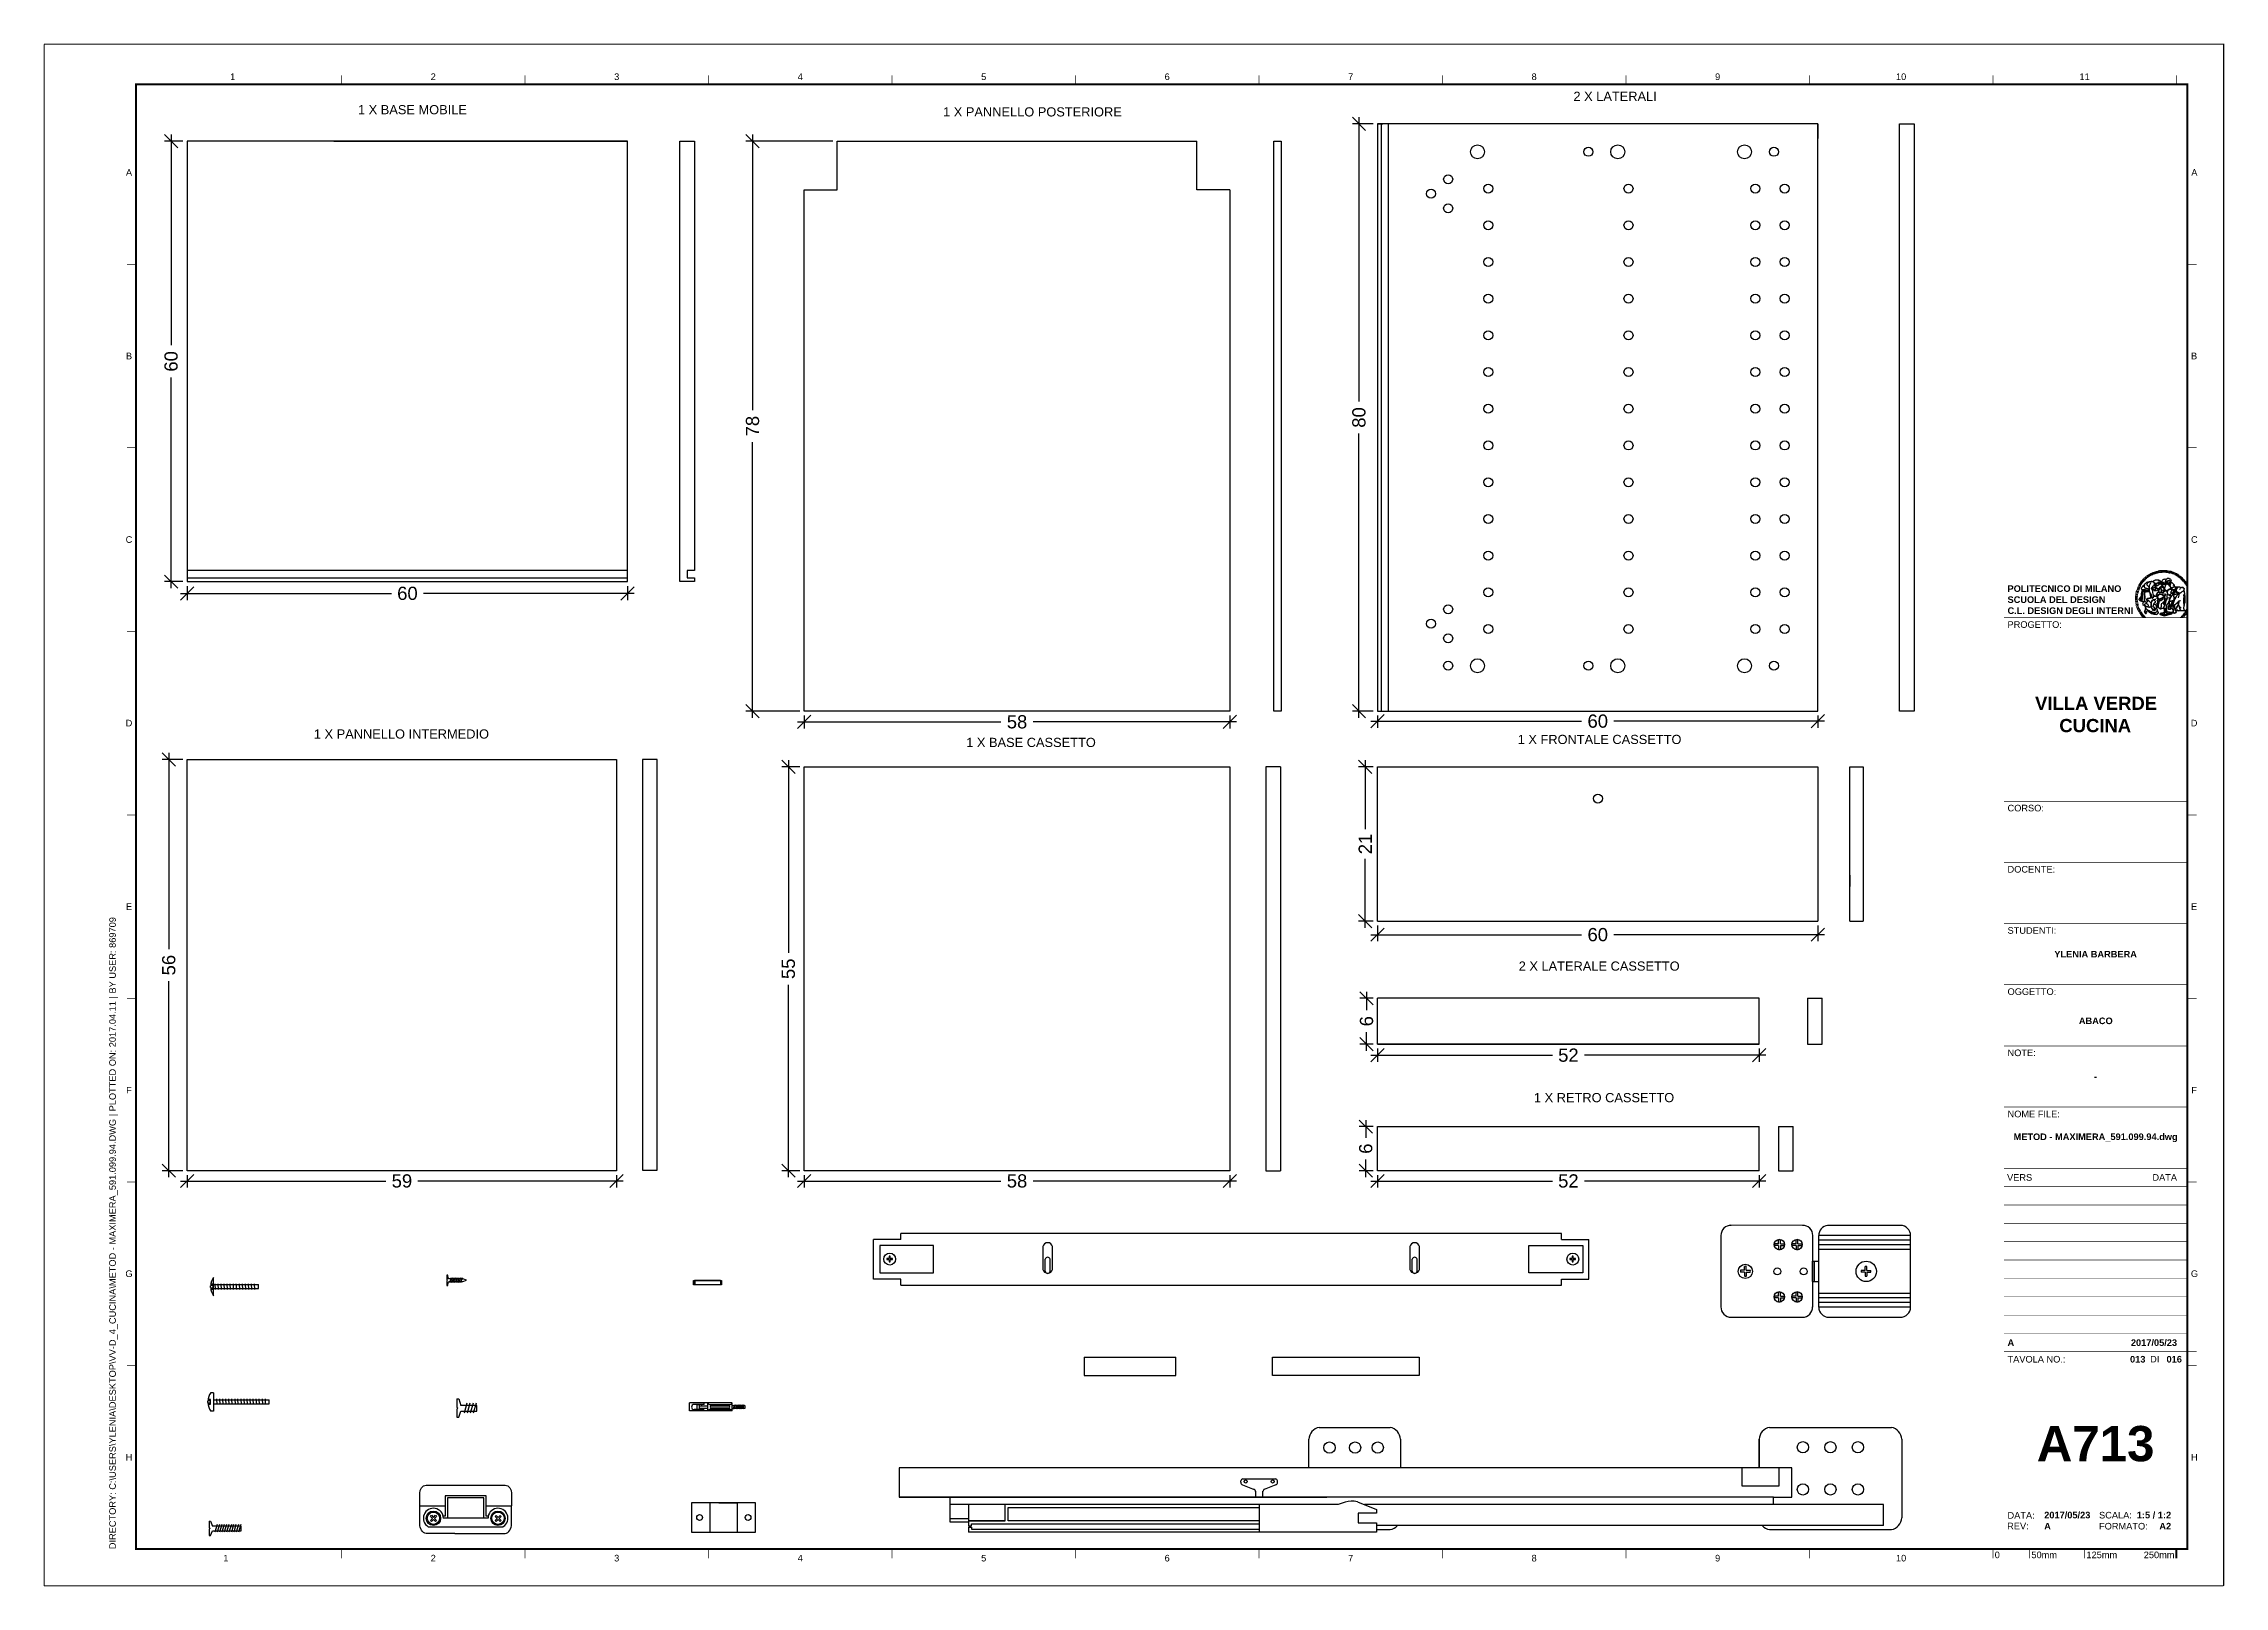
# Paper-space layout 'A713' of a CAD drawing. Header units: millimetres. Extents: x -1 to 593, y -1 to 419.
# The model-space entities are those that its viewports show. They can reach past a viewport. Long polylines and large blocks are cut down to what shows.
import ezdxf
from ezdxf.enums import TextEntityAlignment as Align

# ---------------------------------------------------------------- set-up
doc = ezdxf.new("R2010")
doc.units = ezdxf.units.MM
doc.set_wipeout_variables(frame=1)
doc.linetypes.add('DASHED', pattern=[0.75, 0.5, -0.25])
for name, color, linetype in [('ARREDI', 1, 'Continuous'), ('G-ANNO-LOGO', 3, 'Continuous'), ('G-ANNO-TEXT', 3, 'Continuous'), ('G-ANNO-TTLB', 3, 'Continuous'), ('QUOTE', 3, 'Continuous'), ('VITI E CERNIERE', 8, 'Continuous')]:
    doc.layers.add(name, color=color, linetype=linetype)
doc.layers.add('G-ANNO-NPLT', color=210, linetype='Continuous', plot=False)
doc.layers.get('Defpoints').off()
doc.styles.add('ARIAL', font='arial.ttf')
doc.styles.add('ARIAL-BOLD', font='')
doc.styles.add('E-ARIAL', font='arial.ttf')
doc.styles.get('ARIAL-BOLD').set_extended_font_data('Arial', bold=True)
doc.dimstyles.new('TICK_36', dxfattribs={"dimtxt": 3.6, "dimasz": 3.6, "dimexe": 1.8, "dimexo": 1.2, "dimgap": 1.8, "dimtad": 0, "dimdec": 0, "dimzin": 0, "dimdsep": 46, "dimtxsty": 'ARIAL', "dimblk": 'OBLIQUE', "dimcen": 1.8, "dimdle": 1.8, "dimclrd": 256, "dimclrt": 256, "dimadec": 0, "dimazin": 0, "dimtfac": 1, "dimtdec": 0, "dimtmove": 1, "dimatfit": 3, "dimldrblk": 'OPEN90', "dimfxl": 1, "dimtfill": 1, "dimtolj": 1, "dimtzin": 0, "dimarcsym": 0})

psp = doc.layouts.new('A713')

# ---------------------------------------------------------------- texts
at = {"layer": 'QUOTE', "char_height": 2.5, "attachment_point": 2, "style": 'ARIAL'}
for s, insert in [('2 X LATERALI', (427.44, 406.32)), ('1 X BASE MOBILE', (99.71, 402.68)), ('1 X PANNELLO POSTERIORE', (268.66, 402.08)), ('1 X PANNELLO INTERMEDIO', (96.71, 232.61)), ('1 X BASE CASSETTO', (268.27, 230.31)), ('1 X FRONTALE CASSETTO', (423.21, 231.12)), ('2 X LATERALE CASSETTO', (423.1, 169.38)), ('1 X RETRO CASSETTO', (424.43, 133.55))]:
    psp.add_mtext_dynamic_manual_height_columns(s, width=84.5572, gutter_width=12.5, heights=[0], dxfattribs=dict(at, insert=insert))

msp = doc.modelspace()

# ---------------------------------------------------------------- blocks, each defined once
blk = doc.blocks.new('logoPolimi')
for p, q in [((-1.49, 1.84), (-1.36, 1.68)), ((-1.41, 1.91), (-1.28, 1.74)), ((-1.32, 1.97), (-1.2, 1.8)), ((-1.22, 2.03), (-1.11, 1.85)), ((-1.13, 2.09), (-1.03, 1.9)), ((-1.03, 2.14), (-0.94, 1.95)), ((-0.93, 2.18), (-0.84, 1.99)), ((-0.83, 2.22), (-0.75, 2.03)), ((-0.72, 2.26), (-0.66, 2.06)), ((-0.61, 2.29), (-0.56, 2.09)), ((-0.51, 2.32), (-0.46, 2.11)), ((-0.4, 2.34), (-0.36, 2.13)), ((-0.29, 2.35), (-0.26, 2.14)), ((-0.18, 2.36), (-0.16, 2.15)), ((-0.07, 2.37), (-0.06, 2.16)), ((0.04, 2.37), (0.04, 2.16)), ((0.15, 2.36), (0.14, 2.16)), ((0.26, 2.36), (0.24, 2.15)), ((0.37, 2.34), (0.34, 2.13)), ((0.48, 2.32), (0.44, 2.12)), ((0.59, 2.3), (0.54, 2.09)), ((0.69, 2.27), (0.63, 2.07)), ((0.8, 2.23), (0.73, 2.03)), ((0.9, 2.19), (0.82, 2)), ((1, 2.15), (0.91, 1.96)), ((1.1, 2.1), (1, 1.91)), ((1.2, 2.04), (1.09, 1.86)), ((1.29, 1.99), (1.18, 1.81)), ((1.38, 1.92), (1.26, 1.75)), ((1.47, 1.86), (1.34, 1.69)), ((-2.37, 0.12), (-2.16, 0.11)), ((-2.37, 0.01), (-2.16, 0.01)), ((-2.36, 0.23), (-2.15, 0.21)), ((-2.35, 0.34), (-2.14, 0.31)), ((-2.33, 0.45), (-2.12, 0.41)), ((-2.3, 0.55), (-2.1, 0.51)), ((-2.28, 0.66), (-2.07, 0.6)), ((-2.24, 0.77), (-2.04, 0.7)), ((-2.2, 0.87), (-2.01, 0.79)), ((-2.16, 0.97), (-1.97, 0.89)), ((-2.11, 1.07), (-1.93, 0.98)), ((-2.06, 1.17), (-1.88, 1.07)), ((-2.01, 1.26), (-1.83, 1.15)), ((-1.94, 1.36), (-1.77, 1.24)), ((-1.88, 1.45), (-1.71, 1.32)), ((-1.84, 0.03), (-1.82, 0.35)), ((-1.81, 1.53), (-1.65, 1.4)), ((-1.74, 1.61), (-1.58, 1.47)), ((-1.73, 0.59), (-1.73, 0.59)), ((-1.73, 0.59), (-1.73, 0.59)), ((-1.66, 1.69), (-1.51, 1.54)), ((-1.65, 0.57), (-1.65, 0.57)), ((-1.59, 1.12), (-1.59, 1.12)), ((-1.58, 1.77), (-1.44, 1.61)), ((-1.51, 0.55), (-1.51, 0.55)), ((-1.51, 0.55), (-1.51, 0.55)), ((-1.31, 0.79), (-1.21, 0.75)), ((-1.21, 0.75), (-1.31, 0.79)), ((-1.21, 0.75), (-1.31, 0.79)), ((-1.21, 0.75), (-1.21, 0.75)), ((-1.21, 0.75), (-1.21, 0.75)), ((-1.19, 0.76), (-1.19, 0.76)), ((-1.19, 0.76), (-1.19, 0.76)), ((-1.17, 0.99), (-1.18, 0.99)), ((-1.18, 0.99), (-1.17, 0.99)), ((-1.16, 0.57), (-1.16, 0.57)), ((-1.16, 0.57), (-1.16, 0.57)), ((-1.1, 0.01), (-0.99, 0.06)), ((-0.99, 0.06), (-1.1, 0.01)), ((-0.99, 0.06), (-1.1, 0.01)), ((-0.99, 0.06), (-0.99, 0.06)), ((-0.99, 0.06), (-0.99, 0.06)), ((-0.97, 0.79), (-0.98, 0.79)), ((-0.89, 0.84), (-0.97, 0.79)), ((-0.97, 0.79), (-0.89, 0.84)), ((-0.96, 1.41), (-0.96, 1.41)), ((-0.96, 1.41), (-0.96, 1.41)), ((-0.89, 0.84), (-0.82, 0.87)), ((-0.82, 0.87), (-0.89, 0.84)), ((-0.89, 0.84), (-0.82, 0.87)), ((-0.88, 0.83), (-0.89, 0.84)), ((-0.85, 1.39), (-0.85, 1.39)), ((-0.85, 1.39), (-0.85, 1.39)), ((-0.84, 0.14), (-0.84, 0.14)), ((-0.77, 1.08), (-0.78, 1.08)), ((-0.78, 1.08), (-0.77, 1.08)), ((-0.61, 1.12), (-0.77, 1.08)), ((-0.77, 1.08), (-0.61, 1.12)), ((-0.77, 1.08), (-0.61, 1.12)), ((-0.75, 1.3), (-0.76, 1.29)), ((-0.76, 1.29), (-0.75, 1.3)), ((-0.65, 0.99), (-0.7, 0.96)), ((-0.69, 0.18), (-0.68, 0.18)), ((-0.66, 0.93), (-0.66, 0.93)), ((-0.66, 0.93), (-0.64, 0.93)), ((-0.66, 0.93), (-0.66, 0.93)), ((-0.66, 0.93), (-0.66, 0.93)), ((-0.63, 1.01), (-0.63, 1.01)), ((-0.63, 1.01), (-0.62, 1.01)), ((-0.63, 0.66), (-0.63, 0.66)), ((-0.6, 1.12), (-0.61, 1.12)), ((-0.61, 1.12), (-0.6, 1.12)), ((-0.61, 1.12), (-0.6, 1.12)), ((-0.61, 0.86), (-0.57, 0.85)), ((-0.57, 0.85), (-0.61, 0.86)), ((-0.61, 0.86), (-0.57, 0.85)), ((-0.53, 1.08), (-0.6, 1.12)), ((-0.6, 1.12), (-0.6, 1.11)), ((-0.6, 1.12), (-0.53, 1.08)), ((-0.57, 0.8), (-0.59, 0.8)), ((-0.57, 0.85), (-0.53, 0.84)), ((-0.57, 0.85), (-0.57, 0.85)), ((-0.57, 0.85), (-0.57, 0.85)), ((-0.57, 0.85), (-0.53, 0.84)), ((-0.56, 0.29), (-0.49, 0.48)), ((-0.56, 0.14), (-0.56, 0.29)), ((-0.5, 0.11), (-0.56, 0.14)), ((-0.53, 0.84), (-0.51, 0.84)), ((-0.53, 0.84), (-0.51, 0.84)), ((-0.53, 0.84), (-0.53, 0.84)), ((-0.51, 0.11), (-0.51, 0.11)), ((-0.51, 0.11), (-0.51, 0.11)), ((-0.34, 0.33), (-0.5, 0.11)), ((-0.49, 0.48), (-0.41, 0.55)), ((-0.42, 0.8), (-0.47, 0.79)), ((-0.42, 0.8), (-0.47, 0.79)), ((-0.47, 0.79), (-0.45, 0.76)), ((-0.47, 0.79), (-0.45, 0.76)), ((-0.45, 1.14), (-0.42, 1.11)), ((-0.42, 1.26), (-0.36, 1.22)), ((-0.41, 0.55), (-0.34, 0.49)), ((-0.4, 1.37), (-0.38, 1.38)), ((-0.39, 1.37), (-0.4, 1.37)), ((-0.35, 1.33), (-0.4, 1.37)), ((-0.39, 1.24), (-0.4, 1.23)), ((-0.38, 1.14), (-0.38, 1.14)), ((-0.34, 0.49), (-0.09, 0.48)), ((-0.16, 0.32), (-0.34, 0.33)), ((-0.14, 0.32), (-0.31, 0.34)), ((-0.28, 1.3), (-0.29, 1.3)), ((-0.28, 1.3), (-0.28, 1.3)), ((-0.16, 1.24), (-0.16, 1.25)), ((-0.16, 1.25), (-0.16, 1.25)), ((-0.16, 0.49), (-0.14, 0.64)), ((-0.06, 0.27), (-0.16, 0.32)), ((-0.1, 0.88), (-0.09, 0.87)), ((-0.08, 1.37), (-0.08, 1.38)), ((-0.08, 1.23), (-0.05, 1.21)), ((-0.05, 1.21), (-0.08, 1.23)), ((-0.08, 1.23), (-0.05, 1.21)), ((-0.03, 0.26), (-0.06, 0.27)), ((-0.05, 1.21), (-0.04, 1.21)), ((-0.04, 1.21), (-0.05, 1.21)), ((-0.04, 1.21), (-0.04, 1.21)), ((-0.04, 1.21), (-0.04, 1.21)), ((-0.04, 0.48), (-0.03, 0.26)), ((0.03, 1.15), (0.03, 1.15)), ((0.03, 0.66), (0.03, 0.67)), ((0.07, 0.58), (0.07, 0.57)), ((0.1, 1.18), (0.1, 1.18)), ((0.1, 0.84), (0.1, 0.84)), ((0.13, 1.32), (0.17, 1.19)), ((0.14, 0.71), (0.34, 0.65)), ((0.31, 0.56), (0.17, 0.63)), ((0.27, 1.61), (0.27, 1.61)), ((0.27, 1.61), (0.27, 1.61)), ((0.27, 1.61), (0.27, 1.61)), ((0.29, 1.29), (0.29, 1.29)), ((0.29, 1.29), (0.29, 1.29)), ((0.29, 1.29), (0.29, 1.29)), ((0.29, 1.29), (0.29, 1.29)), ((0.33, 0.49), (0.34, 0.49)), ((0.33, 0.03), (0.35, 0.03)), ((0.33, 0.03), (0.35, 0.03)), ((0.34, 0.65), (0.34, 0.64)), ((0.35, 0.03), (0.57, 0.06)), ((0.35, 0.03), (0.57, 0.06)), ((0.35, 0.03), (0.35, 0.03)), ((0.35, 0.03), (0.35, 0.03)), ((0.38, 1.36), (0.37, 1.35)), ((0.38, 0.34), (0.37, 0.34)), ((0.38, 0.34), (0.38, 0.34)), ((0.43, 0.67), (0.39, 0.64)), ((0.49, 1.05), (0.51, 1.13)), ((0.51, 1.13), (0.49, 1.05)), ((0.49, 1.05), (0.51, 1.13)), ((0.51, 1.31), (0.5, 1.29)), ((0.51, 1.13), (0.52, 1.23)), ((0.52, 1.23), (0.51, 1.23)), ((0.51, 1.23), (0.52, 1.23)), ((0.52, 1.23), (0.51, 1.13)), ((0.51, 1.13), (0.52, 1.23)), ((0.52, 1.24), (0.6, 1.37)), ((0.52, 1.23), (0.6, 1.36)), ((0.6, 1.36), (0.52, 1.23)), ((0.52, 1.23), (0.52, 1.23)), ((0.52, 1.23), (0.52, 1.24)), ((0.52, 1.23), (0.52, 1.23)), ((0.55, 1.07), (0.53, 1.06)), ((0.53, 1.04), (0.53, 1.06)), ((0.53, 1.05), (0.53, 1.04)), ((0.54, 0.3), (0.63, 0.32)), ((0.54, -0.08), (0.61, 0.06)), ((0.61, 0.06), (0.54, -0.08)), ((0.54, -0.08), (0.61, 0.06)), ((0.56, 0.19), (0.59, 0.21)), ((0.57, 1.07), (0.57, 1.07)), ((0.57, 1.07), (0.57, 1.07)), ((0.57, 1.07), (0.57, 1.07)), ((0.57, 1.07), (0.57, 1.07)), ((0.57, 1.07), (0.57, 1.07)), ((0.57, 1.07), (0.57, 1.07)), ((0.57, 1.07), (0.57, 1.07)), ((0.58, 0.3), (0.59, 0.29)), ((0.59, 0.78), (0.59, 0.79)), ((0.59, 0.79), (0.59, 0.79)), ((0.59, 0.79), (0.59, 0.79)), ((0.59, 0.79), (0.59, 0.78)), ((0.61, 0.06), (0.6, 0.07)), ((0.6, 0.07), (0.61, 0.06)), ((0.61, 0.06), (0.61, 0.07)), ((0.62, 0.21), (0.65, 0.22)), ((0.64, 1.37), (0.65, 1.37)), ((0.69, 0.86), (0.68, 0.86)), ((0.68, 0.86), (0.69, 0.86)), ((0.68, 0.76), (0.68, 0.76)), ((0.76, 0.26), (0.76, 0.26)), ((0.82, 0.35), (0.84, 0.36)), ((0.82, 0.35), (0.82, 0.35)), ((0.84, 0.36), (0.84, 0.37)), ((0.85, 0.34), (1.05, 0.35)), ((0.93, 1.05), (0.93, 1.05)), ((0.93, 1.05), (0.93, 1.05)), ((0.93, 1.05), (0.93, 1.04)), ((0.93, 1.05), (0.93, 1.05)), ((0.97, 0.66), (0.96, 0.66)), ((1.01, 0.97), (0.98, 0.96)), ((1.17, 0.96), (1.17, 0.95)), ((1.17, 0.95), (1.17, 0.95)), ((1.34, 0.37), (1.26, 0.04)), ((1.27, 0.37), (1.27, 0.38)), ((1.28, 0.95), (1.28, 0.95)), ((1.37, 0.73), (1.46, 0.81)), ((1.41, 0.4), (1.41, 0.41)), ((1.56, 1.79), (1.42, 1.63)), ((1.64, 1.71), (1.49, 1.56)), ((1.49, 0.9), (1.57, 0.92)), ((1.72, 1.63), (1.56, 1.49)), ((1.67, 0.6), (1.57, 0.53)), ((1.79, 1.55), (1.63, 1.41)), ((1.86, 1.47), (1.7, 1.34)), ((1.93, 1.38), (1.76, 1.26)), ((1.99, 1.29), (1.81, 1.17)), ((2.05, 1.19), (1.87, 1.09)), ((2.1, 1.1), (1.92, 1)), ((2.15, 1), (1.96, 0.91)), ((2.19, 0.9), (2, 0.82)), ((2.23, 0.79), (2.04, 0.72)), ((2.27, 0.69), (2.07, 0.63)), ((2.3, 0.58), (2.09, 0.53)), ((2.32, 0.47), (2.12, 0.43)), ((2.34, 0.37), (2.13, 0.33)), ((2.36, 0.26), (2.15, 0.23)), ((2.37, 0.15), (2.16, 0.13)), ((2.37, 0.04), (2.16, 0.03)), ((-2.37, -0.1), (-2.16, -0.09)), ((-2.36, -0.21), (-2.15, -0.19)), ((-2.35, -0.32), (-2.14, -0.29)), ((-2.33, -0.43), (-2.12, -0.39)), ((-2.31, -0.54), (-2.1, -0.49)), ((-2.28, -0.65), (-2.08, -0.59)), ((-2.25, -0.75), (-2.05, -0.69)), ((-2.21, -0.86), (-2.02, -0.78)), ((-2.17, -0.96), (-1.98, -0.87)), ((-2.12, -1.06), (-1.93, -0.96)), ((-2.07, -1.16), (-1.89, -1.05)), ((-2.04, -0.15), (-1.97, -0.2)), ((-2.01, -1.25), (-1.84, -1.14)), ((-1.95, -1.34), (-1.78, -1.22)), ((-1.89, -1.43), (-1.72, -1.31)), ((-1.82, -1.52), (-1.66, -1.38)), ((-1.75, -1.6), (-1.59, -1.46)), ((-1.67, -1.68), (-1.52, -1.53)), ((-1.58, -0.12), (-1.6, -0.18)), ((-1.6, -0.18), (-1.58, -0.28)), ((-1.57, -0.54), (-1.59, -0.54)), ((-1.59, -0.54), (-1.59, -0.54)), ((-1.59, -1.76), (-1.45, -1.6)), ((-1.56, -0.32), (-1.56, -0.31)), ((-1.56, -0.31), (-1.56, -0.31)), ((-1.53, -0.65), (-1.53, -0.65)), ((-1.53, -0.65), (-1.53, -0.65)), ((-1.51, -1.83), (-1.37, -1.67)), ((-1.48, -0.86), (-1.48, -0.85)), ((-1.42, -0.37), (-1.42, -0.37)), ((-1.42, -1.9), (-1.29, -1.73)), ((-1.38, -0.46), (-1.38, -0.46)), ((-1.33, -1.96), (-1.21, -1.79)), ((-1.31, -0.24), (-1.31, -0.23)), ((-1.31, -0.23), (-1.31, -0.24)), ((-1.23, -0.19), (-1.23, -0.19)), ((-1.23, -0.19), (-1.23, -0.19)), ((-1.23, -0.19), (-1.23, -0.19)), ((-1.23, -0.19), (-1.23, -0.19)), ((-1.01, -0.39), (-1.02, -0.39)), ((-1.02, -0.39), (-1.01, -0.39)), ((-1.02, -0.7), (-1.02, -0.7)), ((-1.02, -0.7), (-1.02, -0.7)), ((-1.02, -0.7), (-1.02, -0.7)), ((-0.79, -0.51), (-0.83, -0.58)), ((-0.83, -0.58), (-0.79, -0.51)), ((-0.83, -0.58), (-0.79, -0.51)), ((-0.78, -1.05), (-0.83, -0.94)), ((-0.83, -0.94), (-0.78, -1.05)), ((-0.83, -0.94), (-0.83, -0.94)), ((-0.83, -0.94), (-0.78, -1.05)), ((-0.82, -1.23), (-0.82, -1.23)), ((-0.82, -1.23), (-0.77, -1.23)), ((-0.77, -1.23), (-0.82, -1.23)), ((-0.82, -1.23), (-0.82, -1.23)), ((-0.77, -1.23), (-0.82, -1.23)), ((-0.75, -0.96), (-0.8, -0.89)), ((-0.8, -0.89), (-0.79, -0.92)), ((-0.79, -0.92), (-0.8, -0.89)), ((-0.8, -0.89), (-0.75, -0.96)), ((-0.79, -0.92), (-0.8, -0.89)), ((-0.8, -0.89), (-0.8, -0.89)), ((-0.8, -0.89), (-0.75, -0.96)), ((-0.79, -0.92), (-0.78, -0.95)), ((-0.78, -0.95), (-0.79, -0.92)), ((-0.78, -0.95), (-0.79, -0.92)), ((-0.77, -0.49), (-0.78, -0.48)), ((-0.78, -0.48), (-0.77, -0.49)), ((-0.78, -0.95), (-0.76, -1)), ((-0.76, -1), (-0.78, -0.95)), ((-0.76, -1), (-0.78, -0.95)), ((-0.71, -0.89), (-0.75, -0.87)), ((-0.75, -0.87), (-0.71, -0.89)), ((-0.75, -0.87), (-0.71, -0.89)), ((-0.72, -1.01), (-0.75, -0.96)), ((-0.75, -0.96), (-0.72, -1.01)), ((-0.75, -0.96), (-0.72, -1.01)), ((-0.64, -0.93), (-0.71, -0.89)), ((-0.71, -0.89), (-0.64, -0.93)), ((-0.71, -0.89), (-0.64, -0.93)), ((-0.66, -0.53), (-0.66, -0.53)), ((-0.66, -0.53), (-0.66, -0.53)), ((-0.66, -0.53), (-0.66, -0.53)), ((-0.39, -0.81), (-0.51, -0.69)), ((-0.51, -1.04), (-0.5, -1.04)), ((-0.48, -0.42), (-0.48, -0.42)), ((-0.48, -0.42), (-0.48, -0.42)), ((-0.48, -0.42), (-0.48, -0.42)), ((-0.41, -0.51), (-0.41, -0.51)), ((-0.38, -0.05), (-0.39, -0.12)), ((-0.39, -0.12), (-0.37, -0.1)), ((-0.35, -0.14), (-0.37, -0.08)), ((-0.37, -0.09), (-0.37, -0.09)), ((-0.33, -0.12), (-0.35, -0.14)), ((-0.32, -0.14), (-0.35, -0.14)), ((-0.35, -0.18), (-0.34, -0.22)), ((-0.34, -0.08), (-0.29, -0.16)), ((-0.34, -0.22), (-0.34, -0.22)), ((-0.27, -0.17), (-0.32, -0.14)), ((-0.25, -0.91), (-0.26, -0.9)), ((-0.26, -1.29), (0.1, -1.2)), ((0.1, -1.2), (-0.26, -1.29)), ((0.08, -1.4), (-0.26, -1.29)), ((-0.26, -1.29), (0.08, -1.4)), ((-0.26, -1.38), (-0.26, -1.29)), ((-0.26, -1.29), (-0.26, -1.29)), ((-0.26, -1.29), (-0.26, -1.38)), ((-0.26, -1.29), (0.08, -1.4)), ((-0.26, -1.29), (-0.26, -1.29)), ((0.08, -1.49), (-0.26, -1.38)), ((-0.26, -1.38), (0.09, -1.49)), ((-0.14, -0.15), (-0.16, -0.13)), ((-0.11, -0.04), (-0.12, -0.05)), ((-0.04, -0.41), (-0.01, -0.44)), ((-0.01, -0.44), (-0.04, -0.41)), ((-0.04, -0.41), (-0.01, -0.44)), ((0.07, -0.84), (0.07, -0.84)), ((0.07, -0.84), (0.07, -0.84)), ((0.1, -1.2), (0.08, -1.32)), ((0.08, -1.32), (0.13, -1.2)), ((0.08, -1.4), (0.72, -1.22)), ((0.72, -1.22), (0.08, -1.4)), ((0.08, -1.4), (0.72, -1.22)), ((0.72, -1.31), (0.08, -1.49)), ((0.08, -1.44), (0.08, -1.4)), ((0.08, -1.4), (0.08, -1.44)), ((0.08, -1.4), (0.08, -1.49)), ((0.08, -1.49), (0.08, -1.44)), ((0.08, -1.44), (0.08, -1.44)), ((0.08, -1.44), (0.08, -1.45)), ((0.08, -1.45), (0.08, -1.46)), ((0.08, -1.46), (0.08, -1.49)), ((0.1, -1.01), (0.09, -0.86)), ((0.1, -1.01), (0.09, -0.86)), ((0.09, -1.49), (0.72, -1.31)), ((0.1, -1.2), (0.12, -1.04)), ((0.12, -1.04), (0.1, -1.2)), ((0.13, -1.2), (0.1, -1.2)), ((0.1, -1.2), (0.13, -1.2)), ((0.13, -1.2), (0.1, -1.2)), ((0.1, -1.2), (0.1, -1.2)), ((0.11, -0.44), (0.11, -0.44)), ((0.11, -0.44), (0.11, -0.44)), ((0.12, -0.21), (0.12, -0.21)), ((0.12, -0.21), (0.12, -0.21)), ((0.12, -0.21), (0.12, -0.21)), ((0.12, -0.21), (0.12, -0.21)), ((0.12, -0.21), (0.12, -0.21)), ((0.12, -0.21), (0.12, -0.21)), ((0.12, -0.21), (0.12, -0.21)), ((0.12, -0.21), (0.12, -0.21)), ((0.12, -0.21), (0.12, -0.21)), ((0.12, -0.21), (0.12, -0.21)), ((0.12, -0.21), (0.12, -0.21)), ((0.12, -0.21), (0.12, -0.21)), ((0.12, -0.21), (0.12, -0.21)), ((0.12, -0.56), (0.14, -0.53)), ((0.14, -0.53), (0.12, -0.56)), ((0.12, -0.56), (0.14, -0.53)), ((0.12, -1.04), (0.12, -1.04)), ((0.12, -1.04), (0.12, -1.04)), ((0.12, -1.04), (0.12, -1.04)), ((0.21, -0.99), (0.13, -1.2)), ((0.13, -1.2), (0.21, -0.99)), ((0.36, -1.14), (0.13, -1.2)), ((0.13, -1.2), (0.26, -1.17)), ((0.14, -0.53), (0.16, -0.49)), ((0.16, -0.49), (0.14, -0.53)), ((0.14, -0.53), (0.16, -0.49)), ((0.16, -0.49), (0.16, -0.49)), ((0.16, -0.49), (0.16, -0.49)), ((0.28, -1.19), (0.21, -0.99)), ((0.21, -0.99), (0.31, -1.27)), ((0.24, -0.17), (0.24, -0.16)), ((0.24, -0.16), (0.24, -0.17)), ((0.25, -0.84), (0.25, -0.88)), ((0.25, -0.88), (0.25, -0.84)), ((0.25, -0.88), (0.25, -0.84)), ((0.25, -0.88), (0.29, -1.17)), ((0.26, -0.88), (0.25, -0.88)), ((0.31, -1.27), (0.25, -0.88)), ((0.26, -1.17), (0.28, -1.16)), ((0.28, -1.16), (0.36, -1.14)), ((0.29, -1.17), (0.28, -1.19)), ((0.36, -1.14), (0.72, -1.22)), ((0.72, -1.22), (0.36, -1.14)), ((0.49, -0.31), (0.49, -0.31)), ((0.49, -0.31), (0.49, -0.31)), ((0.5, -0.27), (0.5, -0.27)), ((0.51, -0.27), (0.51, -0.27)), ((0.72, -0.81), (0.75, -0.89)), ((0.72, -1.22), (0.72, -1.31)), ((0.72, -1.31), (0.72, -1.22)), ((0.74, -0.23), (0.74, -0.23)), ((0.74, -0.23), (0.75, -0.24)), ((0.75, -0.23), (0.75, -0.23)), ((0.86, -0.25), (0.82, -0.34)), ((0.87, -0.22), (0.86, -0.23)), ((0.87, -0.22), (0.86, -0.25)), ((0.96, -0.58), (0.96, -0.57)), ((1.05, -1.05), (1.04, -1.05)), ((1.28, -2), (1.17, -1.82)), ((1.37, -1.93), (1.25, -1.76)), ((1.31, -0.27), (1.3, -0.26)), ((1.3, -0.26), (1.3, -0.26)), ((1.3, -0.26), (1.3, -0.26)), ((1.3, -0.26), (1.31, -0.27)), ((1.3, -0.26), (1.3, -0.26)), ((1.46, -1.87), (1.33, -1.7)), ((1.54, -1.8), (1.41, -1.64)), ((1.63, -1.72), (1.48, -1.57)), ((1.71, -1.65), (1.55, -1.5)), ((1.78, -1.57), (1.62, -1.43)), ((1.85, -1.48), (1.69, -1.35)), ((1.92, -1.39), (1.75, -1.27)), ((1.98, -1.3), (1.81, -1.19)), ((2.04, -1.21), (1.86, -1.1)), ((2.09, -1.11), (1.91, -1.01)), ((2.14, -1.01), (1.95, -0.92)), ((2.19, -0.91), (1.99, -0.83)), ((2.23, -0.81), (2.03, -0.74)), ((2.26, -0.7), (2.06, -0.64)), ((2.29, -0.6), (2.09, -0.55)), ((2.32, -0.49), (2.11, -0.45)), ((2.34, -0.38), (2.13, -0.35)), ((2.35, -0.27), (2.15, -0.25)), ((2.37, -0.08), (2.16, -0.07)), ((2.36, -0.16), (2.16, -0.15)), ((-1.24, -2.02), (-1.13, -1.84)), ((-1.14, -2.08), (-1.04, -1.89)), ((-1.04, -2.13), (-0.95, -1.94)), ((-0.94, -2.18), (-0.86, -1.98)), ((-0.84, -2.22), (-0.77, -2.02)), ((-0.74, -2.25), (-0.67, -2.05)), ((-0.63, -2.29), (-0.57, -2.08)), ((-0.52, -2.31), (-0.48, -2.11)), ((-0.42, -2.33), (-0.38, -2.13)), ((-0.31, -2.35), (-0.28, -2.14)), ((-0.2, -2.36), (-0.18, -2.15)), ((-0.09, -2.37), (-0.08, -2.16)), ((0.03, -2.37), (0.02, -2.16)), ((0.14, -2.37), (0.12, -2.16)), ((0.25, -2.36), (0.22, -2.15)), ((0.35, -2.34), (0.32, -2.14)), ((0.46, -2.32), (0.42, -2.12)), ((0.57, -2.3), (0.52, -2.1)), ((0.68, -2.27), (0.62, -2.07)), ((0.78, -2.24), (0.71, -2.04)), ((0.89, -2.2), (0.81, -2)), ((0.99, -2.15), (0.9, -1.96)), ((1.09, -2.11), (0.99, -1.92)), ((1.19, -2.05), (1.08, -1.87))]:
    blk.add_line(p, q)
for points in [[(-1.9, 0.12), (-1.94, 0.02), (-2.05, -0.09), (-2.05, -0.09)], [(-1.86, 0.38), (-1.86, 0.38), (-1.87, 0.19), (-1.9, 0.12)], [(-1.76, 0.6), (-1.76, 0.6), (-1.84, 0.57), (-1.86, 0.38)], [(-1.86, -0.04), (-1.84, 0.02), (-1.84, 0.03), (-1.84, 0.03)], [(-1.82, 0.78), (-1.83, 0.8), (-1.85, 0.86), (-1.83, 0.88)], [(-1.82, 0.78), (-1.83, 0.8), (-1.85, 0.86), (-1.83, 0.88)], [(-1.83, 0.88), (-1.81, 0.9), (-1.76, 0.96), (-1.76, 0.96)], [(-1.83, 0.88), (-1.81, 0.9), (-1.76, 0.96), (-1.76, 0.96)], [(-1.76, 0.6), (-1.83, 0.7), (-1.78, 0.74), (-1.78, 0.74)], [(-1.78, 0.74), (-1.79, 0.74), (-1.83, 0.7), (-1.76, 0.6)], [(-1.78, 0.74), (-1.8, 0.76), (-1.81, 0.78), (-1.82, 0.78)], [(-1.78, 0.74), (-1.8, 0.76), (-1.81, 0.78), (-1.82, 0.78)], [(-1.82, 0.35), (-1.81, 0.5), (-1.73, 0.59), (-1.73, 0.59)], [(-1.82, -0.19), (-1.73, -0.07), (-1.75, 0.14), (-1.75, 0.3)], [(-1.75, 0.33), (-1.75, 0.17), (-1.73, -0.05), (-1.8, -0.17)], [(-1.78, 0.74), (-1.75, 0.72), (-1.72, 0.69), (-1.68, 0.7)], [(-1.68, 0.7), (-1.72, 0.69), (-1.75, 0.72), (-1.78, 0.74)], [(-1.68, 0.7), (-1.72, 0.69), (-1.75, 0.72), (-1.78, 0.74)], [(-1.78, 0.74), (-1.78, 0.74), (-1.78, 0.74), (-1.78, 0.74)], [(-1.76, 0.96), (-1.68, 1.1), (-1.59, 1.12), (-1.59, 1.12)], [(-1.76, 0.96), (-1.68, 1.1), (-1.6, 1.12), (-1.6, 1.12)], [(-1.73, 0.59), (-1.74, 0.59), (-1.75, 0.6), (-1.76, 0.6)], [(-1.73, 0.59), (-1.74, 0.59), (-1.75, 0.6), (-1.76, 0.6)], [(-1.75, 0.3), (-1.76, 0.47), (-1.65, 0.57), (-1.65, 0.57)], [(-1.65, 0.57), (-1.65, 0.57), (-1.76, 0.5), (-1.75, 0.33)], [(-1.65, 0.57), (-1.68, 0.58), (-1.7, 0.58), (-1.73, 0.59)], [(-1.65, 0.57), (-1.68, 0.58), (-1.7, 0.58), (-1.73, 0.59)], [(-1.5, 0.71), (-1.53, 0.74), (-1.61, 0.71), (-1.68, 0.7)], [(-1.68, 0.7), (-1.61, 0.71), (-1.53, 0.73), (-1.5, 0.71)], [(-1.5, 0.71), (-1.53, 0.73), (-1.61, 0.71), (-1.68, 0.7)], [(-1.51, 0.55), (-1.56, 0.56), (-1.61, 0.56), (-1.65, 0.57)], [(-1.65, 0.57), (-1.61, 0.56), (-1.56, 0.56), (-1.51, 0.55)], [(-1.51, 0.55), (-1.56, 0.56), (-1.61, 0.56), (-1.65, 0.57)], [(-1.59, 1.12), (-1.6, 1.06), (-1.61, 0.99), (-1.61, 0.97)], [(-1.61, 0.97), (-1.61, 0.99), (-1.6, 1.06), (-1.59, 1.12)], [(-1.61, 0.97), (-1.61, 0.99), (-1.6, 1.06), (-1.59, 1.12)], [(-1.61, 0.97), (-1.61, 0.95), (-1.56, 0.88), (-1.54, 0.87)], [(-1.54, 0.87), (-1.56, 0.88), (-1.61, 0.95), (-1.61, 0.97)], [(-1.54, 0.87), (-1.56, 0.88), (-1.61, 0.96), (-1.61, 0.97)], [(-1.59, 1.12), (-1.59, 1.13), (-1.59, 1.15), (-1.58, 1.16)], [(-1.59, 1.12), (-1.59, 1.13), (-1.59, 1.15), (-1.58, 1.16)], [(-1.58, 1.16), (-1.57, 1.21), (-1.52, 1.23), (-1.49, 1.25)], [(-1.58, 1.16), (-1.57, 1.21), (-1.52, 1.23), (-1.49, 1.25)], [(-1.58, 0.36), (-1.58, 0.48), (-1.51, 0.55), (-1.51, 0.55)], [(-1.51, 0.55), (-1.51, 0.55), (-1.58, 0.48), (-1.58, 0.36)], [(-1.51, 0.55), (-1.51, 0.55), (-1.58, 0.48), (-1.58, 0.36)], [(-1.55, 0.04), (-1.55, 0.08), (-1.58, 0.25), (-1.58, 0.36)], [(-1.58, 0.36), (-1.58, 0.25), (-1.55, 0.08), (-1.55, 0.04)], [(-1.58, 0.36), (-1.58, 0.25), (-1.55, 0.08), (-1.55, 0.04)], [(-1.58, -0.12), (-1.57, -0.06), (-1.55, 0.02), (-1.55, 0.04)], [(-1.55, 0.04), (-1.55, 0.02), (-1.57, -0.06), (-1.58, -0.12)], [(-1.55, 0.04), (-1.55, 0.02), (-1.56, -0.04), (-1.57, -0.1)], [(-1.54, 0.87), (-1.52, 0.85), (-1.47, 0.83), (-1.44, 0.83)], [(-1.44, 0.83), (-1.47, 0.83), (-1.52, 0.85), (-1.54, 0.87)], [(-1.45, 0.83), (-1.47, 0.83), (-1.52, 0.85), (-1.54, 0.87)], [(-1.51, 0.55), (-1.33, 0.54), (-1.16, 0.57), (-1.16, 0.57)], [(-1.16, 0.57), (-1.16, 0.57), (-1.33, 0.54), (-1.51, 0.55)], [(-1.16, 0.57), (-1.16, 0.57), (-1.33, 0.54), (-1.51, 0.55)], [(-1.5, 0.71), (-1.46, 0.68), (-1.4, 0.62), (-1.33, 0.66)], [(-1.33, 0.66), (-1.4, 0.62), (-1.46, 0.68), (-1.5, 0.71)], [(-1.33, 0.66), (-1.4, 0.62), (-1.46, 0.68), (-1.5, 0.71)], [(-1.49, 1.25), (-1.46, 1.26), (-1.42, 1.33), (-1.39, 1.36)], [(-1.49, 1.25), (-1.46, 1.27), (-1.43, 1.34), (-1.39, 1.36)], [(-1.31, 0.79), (-1.33, 0.79), (-1.42, 0.83), (-1.45, 0.83)], [(-1.44, 0.83), (-1.42, 0.83), (-1.33, 0.79), (-1.31, 0.79)], [(-1.31, 0.79), (-1.33, 0.79), (-1.42, 0.83), (-1.44, 0.83)], [(-1.35, 1.1), (-1.4, 1.17), (-1.36, 1.23), (-1.29, 1.31)], [(-1.29, 1.31), (-1.36, 1.23), (-1.4, 1.17), (-1.35, 1.1)], [(-1.35, 1.1), (-1.4, 1.17), (-1.36, 1.23), (-1.29, 1.31)], [(-1.39, 1.36), (-1.35, 1.38), (-1.26, 1.4), (-1.19, 1.41)], [(-1.39, 1.36), (-1.35, 1.38), (-1.26, 1.4), (-1.19, 1.41)], [(-1.18, 0.99), (-1.24, 0.97), (-1.3, 1.03), (-1.35, 1.1)], [(-1.35, 1.1), (-1.3, 1.03), (-1.24, 0.97), (-1.18, 0.99)], [(-1.18, 1), (-1.24, 0.97), (-1.3, 1.03), (-1.35, 1.1)], [(-1.33, 0.66), (-1.28, 0.7), (-1.23, 0.73), (-1.21, 0.75)], [(-1.21, 0.75), (-1.23, 0.73), (-1.28, 0.7), (-1.33, 0.66)], [(-1.21, 0.75), (-1.23, 0.73), (-1.28, 0.7), (-1.33, 0.66)], [(-1.29, 1.31), (-1.22, 1.39), (-1.01, 1.41), (-0.96, 1.41)], [(-0.96, 1.41), (-1.01, 1.41), (-1.22, 1.39), (-1.29, 1.31)], [(-1.29, 1.31), (-1.22, 1.39), (-1.01, 1.41), (-0.96, 1.41)], [(-1.24, -0.02), (-1.21, -0.01), (-1.1, 0.01), (-1.1, 0.01)], [(-1.1, 0.01), (-1.1, 0.01), (-1.21, -0.01), (-1.24, -0.02)], [(-1.1, 0.01), (-1.1, 0.01), (-1.21, -0.01), (-1.24, -0.02)], [(-1.21, 0.75), (-1.2, 0.75), (-1.19, 0.76), (-1.19, 0.76)], [(-1.19, 0.76), (-1.19, 0.76), (-1.2, 0.75), (-1.21, 0.75)], [(-1.19, 0.76), (-1.19, 0.76), (-1.2, 0.76), (-1.21, 0.75)], [(-1.19, 1.41), (-1.11, 1.43), (-0.97, 1.41), (-0.97, 1.41)], [(-1.19, 1.41), (-1.12, 1.43), (-0.98, 1.41), (-0.98, 1.41)], [(-1.19, 0.76), (-1.19, 0.77), (-1.18, 0.78), (-1.18, 0.79)], [(-1.18, 0.79), (-1.18, 0.78), (-1.19, 0.77), (-1.19, 0.76)], [(-1.19, 0.76), (-1.19, 0.77), (-1.19, 0.78), (-1.18, 0.79)], [(-1.18, 0.68), (-1.18, 0.68), (-1.19, 0.71), (-1.19, 0.76)], [(-1.19, 0.76), (-1.19, 0.71), (-1.18, 0.68), (-1.18, 0.68)], [(-1.18, 0.68), (-1.18, 0.68), (-1.19, 0.71), (-1.19, 0.76)], [(-1.18, 0.97), (-1.18, 0.97), (-1.18, 0.98), (-1.17, 0.99)], [(-1.17, 0.99), (-1.18, 0.98), (-1.18, 0.97), (-1.18, 0.97)], [(-1.18, 0.97), (-1.18, 0.97), (-1.18, 0.98), (-1.17, 0.99)], [(-1.18, 0.79), (-1.17, 0.86), (-1.18, 0.95), (-1.18, 0.97)], [(-1.18, 0.97), (-1.18, 0.95), (-1.17, 0.86), (-1.18, 0.79)], [(-1.18, 0.79), (-1.17, 0.86), (-1.18, 0.95), (-1.18, 0.97)], [(-1.16, 0.57), (-1.17, 0.6), (-1.18, 0.64), (-1.18, 0.68)], [(-1.18, 0.68), (-1.18, 0.64), (-1.17, 0.6), (-1.16, 0.57)], [(-1.16, 0.57), (-1.17, 0.6), (-1.18, 0.64), (-1.18, 0.68)], [(-1.17, 0.99), (-1.17, 1.03), (-1.16, 1.09), (-1.14, 1.13)], [(-1.09, 0.42), (-1.1, 0.44), (-1.14, 0.48), (-1.16, 0.57)], [(-1.16, 0.57), (-1.14, 0.48), (-1.1, 0.44), (-1.09, 0.42)], [(-1.09, 0.42), (-1.1, 0.44), (-1.14, 0.48), (-1.16, 0.57)], [(-1.14, 1.13), (-1.12, 1.18), (-1.05, 1.31), (-1.05, 1.31)], [(-1.12, 0.46), (-1.12, 0.46), (-1.13, 0.38), (-1.11, 0.26)], [(-1.11, 0.26), (-1.08, 0.14), (-1.05, 0.03), (-1.05, 0.03)], [(-1.02, 0.32), (-1.02, 0.32), (-1.08, 0.4), (-1.09, 0.42)], [(-1.09, 0.42), (-1.08, 0.4), (-1.02, 0.32), (-1.02, 0.32)], [(-1.02, 0.32), (-1.02, 0.32), (-1.08, 0.4), (-1.09, 0.42)], [(-0.98, 0.2), (-0.98, 0.21), (-1.02, 0.32), (-1.02, 0.32)], [(-1.02, 0.32), (-1.02, 0.32), (-0.98, 0.21), (-0.98, 0.2)], [(-0.98, 0.2), (-0.98, 0.21), (-1.02, 0.32), (-1.02, 0.32)], [(-1.01, 0.12), (-1, 0.16), (-0.98, 0.19), (-0.98, 0.2)], [(-0.98, 0.2), (-0.98, 0.19), (-1, 0.16), (-1.01, 0.12)], [(-1.01, 0.12), (-1, 0.16), (-0.98, 0.19), (-0.98, 0.2)], [(-0.99, 0.06), (-1, 0.07), (-1.01, 0.1), (-1.01, 0.12)], [(-1.01, 0.12), (-1.01, 0.1), (-1, 0.07), (-0.99, 0.06)], [(-0.99, 0.06), (-1, 0.07), (-1.01, 0.1), (-1.01, 0.12)], [(-0.99, 0.06), (-0.99, 0.06), (-0.99, 0.06), (-0.98, 0.05)], [(-0.98, 0.05), (-0.99, 0.06), (-0.99, 0.06), (-0.99, 0.06)], [(-0.99, 0.05), (-0.99, 0.06), (-0.99, 0.06), (-0.99, 0.06)], [(-0.95, 0.02), (-0.96, 0.03), (-0.97, 0.04), (-0.99, 0.05)], [(-0.98, 1.41), (-0.98, 1.41), (-0.97, 1.41), (-0.96, 1.41)], [(-0.98, 0.81), (-0.94, 0.85), (-0.92, 0.93), (-0.91, 0.97)], [(-0.91, 0.97), (-0.92, 0.93), (-0.94, 0.85), (-0.98, 0.81)], [(-0.91, 0.97), (-0.92, 0.93), (-0.94, 0.85), (-0.98, 0.81)], [(-0.98, 0.79), (-0.98, 0.81), (-0.98, 0.81), (-0.98, 0.81)], [(-0.98, 0.81), (-0.98, 0.81), (-0.98, 0.81), (-0.98, 0.79)], [(-0.98, 0.81), (-0.98, 0.81), (-0.98, 0.81), (-0.98, 0.79)], [(-0.98, 0.79), (-0.98, 0.79), (-0.98, 0.78), (-0.97, 0.77)], [(-0.98, 0.79), (-0.98, 0.79), (-0.98, 0.78), (-0.97, 0.77)], [(-0.98, 0.05), (-0.97, 0.04), (-0.96, 0.03), (-0.95, 0.02)], [(-0.95, 0.02), (-0.96, 0.03), (-0.97, 0.04), (-0.98, 0.05)], [(-0.97, 1.41), (-0.97, 1.41), (-0.97, 1.41), (-0.96, 1.41)], [(-0.97, 0.77), (-0.96, 0.74), (-0.91, 0.64), (-0.91, 0.57)], [(-0.97, 0.77), (-0.96, 0.74), (-0.91, 0.64), (-0.91, 0.57)], [(-0.96, 1.41), (-0.94, 1.41), (-0.9, 1.41), (-0.85, 1.39)], [(-0.96, 1.41), (-0.94, 1.41), (-0.9, 1.41), (-0.85, 1.39)], [(-0.95, 0.02), (-0.94, 0.01), (-0.92, 0.01), (-0.9, 0.01)], [(-0.9, 0.01), (-0.92, 0.01), (-0.94, 0.01), (-0.95, 0.02)], [(-0.91, 0.01), (-0.92, 0.01), (-0.94, 0.01), (-0.95, 0.02)], [(-0.91, 0.97), (-0.89, 1), (-0.87, 1.01), (-0.84, 1.02)], [(-0.84, 1.02), (-0.87, 1.01), (-0.89, 1), (-0.91, 0.97)], [(-0.84, 1.02), (-0.87, 1.01), (-0.89, 1.01), (-0.91, 0.97)], [(-0.91, 0.57), (-0.91, 0.5), (-0.9, 0.43), (-0.88, 0.37)], [(-0.91, 0.57), (-0.91, 0.5), (-0.9, 0.43), (-0.88, 0.37)], [(-0.87, 0.03), (-0.87, 0.03), (-0.89, 0.01), (-0.91, 0.01)], [(-0.9, 0.01), (-0.89, 0.01), (-0.87, 0.03), (-0.87, 0.03)], [(-0.87, 0.03), (-0.87, 0.03), (-0.89, 0.01), (-0.9, 0.01)], [(-0.88, 0.84), (-0.88, 0.84), (-0.89, 0.79), (-0.88, 0.77)], [(-0.88, 0.77), (-0.89, 0.79), (-0.88, 0.83), (-0.88, 0.83)], [(-0.74, 0.66), (-0.85, 0.67), (-0.88, 0.77), (-0.88, 0.77)], [(-0.88, 0.77), (-0.88, 0.77), (-0.85, 0.67), (-0.74, 0.66)], [(-0.88, 0.37), (-0.86, 0.32), (-0.83, 0.25), (-0.82, 0.25)], [(-0.88, 0.37), (-0.86, 0.32), (-0.83, 0.25), (-0.82, 0.25)], [(-0.87, 0.03), (-0.86, 0.03), (-0.86, 0.05), (-0.86, 0.06)], [(-0.86, 0.06), (-0.86, 0.05), (-0.86, 0.03), (-0.87, 0.03)], [(-0.86, 0.06), (-0.86, 0.05), (-0.86, 0.03), (-0.87, 0.03)], [(-0.85, 1.39), (-0.86, 1.42), (-0.8, 1.45), (-0.8, 1.46)], [(-0.85, 1.39), (-0.86, 1.42), (-0.83, 1.44), (-0.82, 1.45)], [(-0.86, 0.06), (-0.86, 0.07), (-0.86, 0.1), (-0.85, 0.11)], [(-0.85, 0.11), (-0.86, 0.1), (-0.86, 0.07), (-0.86, 0.06)], [(-0.85, 0.11), (-0.86, 0.1), (-0.86, 0.07), (-0.86, 0.06)], [(-0.81, 1.36), (-0.83, 1.37), (-0.84, 1.38), (-0.85, 1.39)], [(-0.85, 1.39), (-0.84, 1.38), (-0.83, 1.37), (-0.81, 1.36)], [(-0.85, 1.39), (-0.84, 1.38), (-0.83, 1.37), (-0.81, 1.36)], [(-0.85, 0.11), (-0.85, 0.12), (-0.84, 0.14), (-0.84, 0.14)], [(-0.84, 0.14), (-0.84, 0.14), (-0.85, 0.12), (-0.85, 0.11)], [(-0.84, 0.14), (-0.84, 0.14), (-0.85, 0.12), (-0.85, 0.11)], [(-0.84, 1.02), (-0.83, 1.03), (-0.81, 1.05), (-0.78, 1.08)], [(-0.78, 1.08), (-0.81, 1.05), (-0.83, 1.03), (-0.84, 1.02)], [(-0.78, 1.08), (-0.81, 1.05), (-0.83, 1.03), (-0.84, 1.02)], [(-0.84, 0.14), (-0.83, 0.15), (-0.81, 0.16), (-0.81, 0.16)], [(-0.81, 0.16), (-0.81, 0.16), (-0.83, 0.15), (-0.84, 0.14)], [(-0.81, 0.16), (-0.81, 0.16), (-0.84, 0.15), (-0.84, 0.14)], [(-0.84, 0.15), (-0.84, 0.15), (-0.84, 0.15), (-0.84, 0.14)], [(-0.84, 0.14), (-0.84, 0.14), (-0.84, 0.14), (-0.84, 0.14)], [(-0.84, 0.14), (-0.84, 0.14), (-0.84, 0.14), (-0.84, 0.14)], [(-0.84, 0.14), (-0.84, 0.14), (-0.84, 0.14), (-0.84, 0.14)], [(-0.82, 1.45), (-0.82, 1.45), (-0.8, 1.45), (-0.8, 1.45)], [(-0.82, 0.87), (-0.82, 0.87), (-0.72, 0.91), (-0.66, 0.93)], [(-0.66, 0.93), (-0.72, 0.91), (-0.82, 0.87), (-0.82, 0.87)], [(-0.82, 0.87), (-0.82, 0.87), (-0.72, 0.91), (-0.66, 0.93)], [(-0.82, 0.25), (-0.8, 0.25), (-0.77, 0.24), (-0.77, 0.23)], [(-0.82, 0.25), (-0.8, 0.25), (-0.78, 0.24), (-0.77, 0.23)], [(-0.76, 1.29), (-0.77, 1.32), (-0.79, 1.34), (-0.81, 1.36)], [(-0.81, 1.36), (-0.79, 1.34), (-0.77, 1.32), (-0.76, 1.29)], [(-0.81, 1.36), (-0.79, 1.34), (-0.77, 1.32), (-0.76, 1.3)], [(-0.81, 0.16), (-0.8, 0.17), (-0.8, 0.17), (-0.79, 0.18)], [(-0.79, 0.18), (-0.8, 0.17), (-0.8, 0.17), (-0.81, 0.16)], [(-0.79, 0.18), (-0.8, 0.17), (-0.8, 0.17), (-0.81, 0.16)], [(-0.8, 1.46), (-0.8, 1.49), (-0.69, 1.51), (-0.69, 1.51)], [(-0.8, 1.46), (-0.8, 1.49), (-0.75, 1.49), (-0.75, 1.49)], [(-0.8, 1.45), (-0.8, 1.45), (-0.8, 1.46), (-0.8, 1.46)], [(-0.79, 0.18), (-0.78, 0.18), (-0.77, 0.16), (-0.77, 0.16)], [(-0.77, 0.16), (-0.77, 0.16), (-0.78, 0.18), (-0.79, 0.18)], [(-0.77, 0.16), (-0.77, 0.16), (-0.78, 0.18), (-0.79, 0.18)], [(-0.78, 1.08), (-0.77, 1.1), (-0.76, 1.13), (-0.75, 1.16)], [(-0.75, 1.16), (-0.76, 1.13), (-0.77, 1.1), (-0.78, 1.08)], [(-0.75, 1.16), (-0.76, 1.13), (-0.77, 1.1), (-0.78, 1.08)], [(-0.77, 0.23), (-0.76, 0.22), (-0.72, 0.2), (-0.71, 0.2)], [(-0.77, 0.23), (-0.76, 0.22), (-0.72, 0.2), (-0.71, 0.2)], [(-0.77, 0.16), (-0.77, 0.16), (-0.74, 0.16), (-0.7, 0.17)], [(-0.7, 0.17), (-0.74, 0.16), (-0.77, 0.16), (-0.77, 0.16)], [(-0.7, 0.17), (-0.74, 0.16), (-0.77, 0.16), (-0.77, 0.16)], [(-0.76, 1.3), (-0.74, 1.25), (-0.73, 1.2), (-0.75, 1.16)], [(-0.75, 1.16), (-0.73, 1.2), (-0.74, 1.25), (-0.76, 1.29)], [(-0.76, 1.29), (-0.74, 1.25), (-0.73, 1.2), (-0.75, 1.16)], [(-0.75, 1.49), (-0.75, 1.52), (-0.69, 1.51), (-0.69, 1.51)], [(-0.7, 1.26), (-0.7, 1.28), (-0.73, 1.28), (-0.75, 1.3)], [(-0.75, 1.3), (-0.73, 1.28), (-0.7, 1.28), (-0.7, 1.26)], [(-0.71, 1.24), (-0.72, 1.25), (-0.73, 1.27), (-0.75, 1.28)], [(-0.63, 0.66), (-0.63, 0.66), (-0.73, 0.66), (-0.74, 0.66)], [(-0.74, 0.66), (-0.73, 0.66), (-0.63, 0.66), (-0.63, 0.66)], [(-0.65, 1.23), (-0.67, 1.24), (-0.71, 1.23), (-0.71, 1.24)], [(-0.71, 0.2), (-0.7, 0.2), (-0.69, 0.19), (-0.69, 0.18)], [(-0.71, 0.2), (-0.7, 0.2), (-0.69, 0.19), (-0.69, 0.18)], [(-0.65, 1.23), (-0.67, 1.24), (-0.7, 1.25), (-0.7, 1.26)], [(-0.7, 1.26), (-0.7, 1.25), (-0.67, 1.24), (-0.65, 1.23)], [(-0.7, 0.17), (-0.69, 0.17), (-0.68, 0.18), (-0.69, 0.18)], [(-0.69, 0.18), (-0.68, 0.18), (-0.69, 0.17), (-0.7, 0.17)], [(-0.69, 0.18), (-0.68, 0.18), (-0.69, 0.17), (-0.7, 0.17)], [(-0.69, 1.51), (-0.69, 1.59), (-0.51, 1.55), (-0.51, 1.55)], [(-0.69, 1.51), (-0.66, 1.55), (-0.66, 1.55), (-0.66, 1.55)], [(-0.66, 0.67), (-0.69, 0.69), (-0.68, 0.72), (-0.68, 0.76)], [(-0.68, 0.76), (-0.68, 0.72), (-0.69, 0.69), (-0.66, 0.67)], [(-0.66, 0.68), (-0.69, 0.69), (-0.68, 0.72), (-0.68, 0.76)], [(-0.68, 0.76), (-0.68, 0.79), (-0.67, 0.82), (-0.66, 0.83)], [(-0.66, 0.83), (-0.67, 0.82), (-0.68, 0.79), (-0.68, 0.76)], [(-0.68, 0.76), (-0.68, 0.79), (-0.67, 0.82), (-0.66, 0.83)], [(-0.68, 0.18), (-0.68, 0.18), (-0.56, 0.15), (-0.51, 0.11)], [(-0.68, 0.18), (-0.68, 0.18), (-0.56, 0.15), (-0.51, 0.11)], [(-0.66, 1.55), (-0.63, 1.57), (-0.51, 1.55), (-0.51, 1.55)], [(-0.62, 0.95), (-0.63, 0.95), (-0.64, 0.94), (-0.66, 0.93)], [(-0.66, 0.93), (-0.64, 0.94), (-0.63, 0.95), (-0.62, 0.95)], [(-0.66, 0.83), (-0.65, 0.85), (-0.61, 0.86), (-0.61, 0.86)], [(-0.61, 0.86), (-0.61, 0.86), (-0.65, 0.84), (-0.66, 0.83)], [(-0.66, 0.83), (-0.65, 0.84), (-0.61, 0.86), (-0.61, 0.86)], [(-0.63, 0.66), (-0.64, 0.67), (-0.65, 0.67), (-0.66, 0.68)], [(-0.63, 0.66), (-0.64, 0.67), (-0.65, 0.67), (-0.66, 0.67)], [(-0.66, 0.67), (-0.65, 0.67), (-0.64, 0.67), (-0.63, 0.66)], [(-0.59, 1.24), (-0.6, 1.23), (-0.63, 1.22), (-0.65, 1.23)], [(-0.65, 1.23), (-0.63, 1.22), (-0.6, 1.23), (-0.59, 1.24)], [(-0.56, 1.24), (-0.56, 1.24), (-0.63, 1.22), (-0.65, 1.23)], [(-0.63, 1.01), (-0.63, 1.01), (-0.64, 1), (-0.65, 0.99)], [(-0.64, 0.93), (-0.64, 0.93), (-0.58, 0.88), (-0.57, 0.85)], [(-0.64, 0.93), (-0.64, 0.93), (-0.58, 0.88), (-0.57, 0.85)], [(-0.6, 1.11), (-0.6, 1.11), (-0.59, 1.05), (-0.63, 1.01)], [(-0.6, 1.11), (-0.6, 1.11), (-0.59, 1.05), (-0.63, 1.01)], [(-0.5, 0.65), (-0.55, 0.61), (-0.6, 0.64), (-0.63, 0.66)], [(-0.5, 0.65), (-0.55, 0.61), (-0.6, 0.64), (-0.63, 0.66)], [(-0.62, 1.01), (-0.62, 1.01), (-0.62, 0.97), (-0.62, 0.95)], [(-0.62, 0.95), (-0.62, 0.97), (-0.62, 1.01), (-0.62, 1.01)], [(-0.56, 1.24), (-0.56, 1.24), (-0.57, 1.25), (-0.59, 1.24)], [(-0.59, 1.24), (-0.57, 1.25), (-0.56, 1.24), (-0.56, 1.24)], [(-0.41, 0.55), (-0.41, 0.55), (-0.59, 0.44), (-0.56, 0.15)], [(-0.52, 0.81), (-0.53, 0.8), (-0.56, 0.79), (-0.57, 0.8)], [(-0.57, 0.01), (-0.57, 0.01), (-0.38, -0.06), (-0.35, -0.15)], [(-0.49, 1.27), (-0.5, 1.26), (-0.53, 1.24), (-0.56, 1.24)], [(-0.52, 1.26), (-0.53, 1.26), (-0.54, 1.22), (-0.56, 1.24)], [(-0.56, 1.24), (-0.54, 1.22), (-0.53, 1.26), (-0.52, 1.26)], [(-0.47, 1.06), (-0.49, 1.06), (-0.53, 1.08), (-0.53, 1.08)], [(-0.53, 1.08), (-0.53, 1.08), (-0.49, 1.06), (-0.47, 1.06)], [(-0.53, 0.84), (-0.53, 0.84), (-0.52, 0.81), (-0.52, 0.81)], [(-0.49, 1.27), (-0.5, 1.26), (-0.51, 1.26), (-0.52, 1.26)], [(-0.52, 1.26), (-0.51, 1.26), (-0.5, 1.26), (-0.49, 1.27)], [(-0.51, 0.12), (-0.51, 0.12), (-0.52, 0.19), (-0.49, 0.21)], [(-0.51, 0.19), (-0.51, 0.18), (-0.52, 0.15), (-0.51, 0.14)], [(-0.51, 1.55), (-0.43, 1.57), (-0.43, 1.53), (-0.43, 1.53)], [(-0.51, 1.55), (-0.43, 1.57), (-0.35, 1.51), (-0.35, 1.51)], [(-0.51, 0.84), (-0.51, 0.84), (-0.46, 0.83), (-0.45, 0.83)], [(-0.51, 0.84), (-0.51, 0.84), (-0.46, 0.83), (-0.45, 0.83)], [(-0.42, 0.27), (-0.43, 0.27), (-0.5, 0.2), (-0.51, 0.19)], [(-0.51, 0.14), (-0.51, 0.13), (-0.47, 0.05), (-0.47, 0.04)], [(-0.51, 0.11), (-0.51, 0.11), (-0.51, 0.11), (-0.51, 0.11)], [(-0.51, 0.11), (-0.51, 0.11), (-0.47, 0.1), (-0.46, 0.04)], [(-0.51, 0.11), (-0.51, 0.11), (-0.51, 0.11), (-0.51, 0.11)], [(-0.51, 0.11), (-0.5, 0.11), (-0.5, 0.1), (-0.49, 0.1)], [(-0.47, 0.71), (-0.46, 0.66), (-0.5, 0.65), (-0.5, 0.65)], [(-0.47, 0.71), (-0.46, 0.66), (-0.5, 0.65), (-0.5, 0.65)], [(-0.44, 1.3), (-0.45, 1.3), (-0.47, 1.28), (-0.49, 1.27)], [(-0.49, 1.27), (-0.47, 1.28), (-0.45, 1.3), (-0.44, 1.3)], [(-0.44, 1.3), (-0.45, 1.3), (-0.47, 1.28), (-0.49, 1.27)], [(-0.49, 0.21), (-0.48, 0.21), (-0.47, 0.22), (-0.47, 0.23)], [(-0.49, 0.21), (-0.49, 0.21), (-0.49, 0.21), (-0.49, 0.21)], [(-0.37, -0.09), (-0.37, -0.07), (-0.49, 0.1), (-0.49, 0.1)], [(-0.46, 1.08), (-0.46, 1.07), (-0.46, 1.06), (-0.47, 1.06)], [(-0.47, 1.06), (-0.46, 1.06), (-0.46, 1.07), (-0.46, 1.08)], [(-0.45, 0.76), (-0.44, 0.74), (-0.47, 0.71), (-0.47, 0.71)], [(-0.45, 0.76), (-0.44, 0.74), (-0.47, 0.71), (-0.47, 0.71)], [(-0.47, 0.23), (-0.46, 0.24), (-0.44, 0.27), (-0.42, 0.27)], [(-0.47, 0.04), (-0.47, 0.03), (-0.44, 0.02), (-0.44, 0.01)], [(-0.44, 1.1), (-0.45, 1.1), (-0.46, 1.08), (-0.46, 1.08)], [(-0.46, 1.08), (-0.46, 1.09), (-0.45, 1.1), (-0.44, 1.1)], [(-0.46, 0.04), (-0.46, 0.03), (-0.45, 0.03), (-0.44, 0.02)], [(-0.45, 0.83), (-0.44, 0.83), (-0.39, 0.82), (-0.39, 0.82)], [(-0.45, 0.83), (-0.44, 0.83), (-0.39, 0.82), (-0.39, 0.82)], [(-0.36, 0.68), (-0.36, 0.66), (-0.45, 0.58), (-0.41, 0.55)], [(-0.41, 0.55), (-0.45, 0.58), (-0.4, 0.62), (-0.39, 0.62)], [(-0.41, 1.32), (-0.42, 1.3), (-0.43, 1.3), (-0.44, 1.3)], [(-0.44, 1.3), (-0.43, 1.3), (-0.42, 1.3), (-0.41, 1.32)], [(-0.41, 1.32), (-0.42, 1.3), (-0.43, 1.3), (-0.44, 1.3)], [(-0.42, 1.11), (-0.42, 1.11), (-0.44, 1.1), (-0.44, 1.1)], [(-0.44, 1.1), (-0.44, 1.1), (-0.42, 1.11), (-0.42, 1.11)], [(-0.44, 0.02), (-0.43, 0.01), (-0.44, 0.01), (-0.43, 0)], [(-0.44, 0.01), (-0.43, 0), (-0.43, -0.02), (-0.38, -0.05)], [(-0.43, 1.53), (-0.37, 1.53), (-0.35, 1.5), (-0.35, 1.5)], [(-0.4, 1.12), (-0.4, 1.11), (-0.42, 1.11), (-0.42, 1.11)], [(-0.42, 1.11), (-0.42, 1.11), (-0.4, 1.11), (-0.4, 1.12)], [(-0.39, 0.82), (-0.39, 0.81), (-0.42, 0.8), (-0.42, 0.8)], [(-0.39, 0.82), (-0.39, 0.81), (-0.42, 0.8), (-0.42, 0.8)], [(-0.35, 0.32), (-0.36, 0.31), (-0.41, 0.28), (-0.42, 0.27)], [(-0.42, 0.27), (-0.41, 0.27), (-0.39, 0.28), (-0.38, 0.3)], [(-0.4, 1.37), (-0.4, 1.37), (-0.39, 1.33), (-0.41, 1.32)], [(-0.41, 1.32), (-0.39, 1.33), (-0.4, 1.37), (-0.4, 1.37)], [(-0.4, 1.37), (-0.4, 1.37), (-0.39, 1.33), (-0.41, 1.32)], [(-0.34, 0.49), (-0.35, 0.51), (-0.36, 0.52), (-0.41, 0.55)], [(-0.41, 0.55), (-0.36, 0.52), (-0.35, 0.51), (-0.34, 0.49)], [(-0.38, 1.14), (-0.38, 1.14), (-0.39, 1.12), (-0.4, 1.12)], [(-0.4, 1.12), (-0.39, 1.12), (-0.38, 1.14), (-0.38, 1.14)], [(-0.37, 1.36), (-0.38, 1.36), (-0.38, 1.35), (-0.39, 1.37)], [(-0.39, 0.63), (-0.39, 0.64), (-0.38, 0.65), (-0.36, 0.67)], [(-0.39, 0.62), (-0.38, 0.63), (-0.39, 0.63), (-0.39, 0.63)], [(-0.38, 1.38), (-0.38, 1.38), (-0.38, 1.36), (-0.36, 1.36)], [(-0.38, 1.14), (-0.38, 1.14), (-0.35, 1.11), (-0.35, 1.15)], [(-0.35, 1.14), (-0.35, 1.11), (-0.38, 1.14), (-0.38, 1.14)], [(-0.38, 0.3), (-0.37, 0.31), (-0.34, 0.35), (-0.3, 0.34)], [(-0.35, 1.34), (-0.37, 1.35), (-0.37, 1.36), (-0.37, 1.36)], [(-0.36, 1.36), (-0.36, 1.36), (-0.37, 1.35), (-0.35, 1.34)], [(-0.36, 0.67), (-0.34, 0.68), (-0.35, 0.68), (-0.35, 0.73)], [(-0.35, 0.73), (-0.36, 0.68), (-0.35, 0.69), (-0.36, 0.68)], [(-0.35, 1.5), (-0.33, 1.52), (-0.31, 1.5), (-0.31, 1.5)], [(-0.35, 1.51), (-0.28, 1.52), (-0.25, 1.44), (-0.25, 1.44)], [(-0.28, 1.3), (-0.31, 1.32), (-0.34, 1.34), (-0.35, 1.34)], [(-0.35, 1.34), (-0.34, 1.34), (-0.31, 1.32), (-0.28, 1.3)], [(-0.28, 1.31), (-0.31, 1.32), (-0.31, 1.31), (-0.35, 1.33)], [(-0.3, 1.28), (-0.3, 1.26), (-0.34, 1.18), (-0.35, 1.14)], [(-0.35, 1.15), (-0.34, 1.18), (-0.3, 1.26), (-0.3, 1.28)], [(-0.3, 0.9), (-0.3, 0.9), (-0.34, 0.77), (-0.35, 0.73)], [(-0.35, 0.73), (-0.34, 0.78), (-0.32, 0.79), (-0.32, 0.79)], [(-0.31, 0.34), (-0.31, 0.34), (-0.34, 0.33), (-0.35, 0.32)], [(-0.25, 0.48), (-0.27, 0.49), (-0.33, 0.47), (-0.34, 0.49)], [(-0.34, 0.49), (-0.33, 0.47), (-0.21, 0.46), (-0.18, 0.47)], [(-0.32, 0.79), (-0.33, 0.84), (-0.31, 0.88), (-0.31, 0.88)], [(-0.31, 1.5), (-0.26, 1.48), (-0.25, 1.44), (-0.25, 1.44)], [(-0.31, 0.88), (-0.31, 0.91), (-0.26, 0.94), (-0.26, 0.94)], [(-0.29, 1.3), (-0.29, 1.3), (-0.29, 1.29), (-0.3, 1.28)], [(-0.3, 1.28), (-0.29, 1.29), (-0.29, 1.3), (-0.29, 1.3)], [(-0.3, 1.19), (-0.3, 1.2), (-0.26, 1.22), (-0.26, 1.22)], [(-0.3, 1.19), (-0.3, 1.2), (-0.26, 1.22), (-0.26, 1.22)], [(-0.25, 1.17), (-0.28, 1.17), (-0.29, 1.18), (-0.3, 1.19)], [(-0.25, 1.17), (-0.28, 1.17), (-0.29, 1.19), (-0.3, 1.19)], [(-0.26, 0.94), (-0.26, 0.94), (-0.29, 0.92), (-0.3, 0.9)], [(-0.3, 0.34), (-0.25, 0.33), (-0.15, 0.33), (-0.14, 0.32)], [(-0.25, 1.3), (-0.26, 1.3), (-0.27, 1.3), (-0.28, 1.31)], [(-0.25, 1.3), (-0.26, 1.3), (-0.27, 1.3), (-0.28, 1.3)], [(-0.26, 1.22), (-0.26, 1.22), (-0.22, 1.24), (-0.18, 1.24)], [(-0.26, 1.22), (-0.26, 1.22), (-0.22, 1.24), (-0.18, 1.24)], [(-0.26, 0.94), (-0.23, 1), (-0.18, 0.98), (-0.18, 0.98)], [(-0.18, 0.98), (-0.18, 0.98), (-0.23, 1), (-0.26, 0.94)], [(-0.25, 1.44), (-0.19, 1.42), (-0.22, 1.38), (-0.22, 1.38)], [(-0.25, 1.44), (-0.19, 1.42), (-0.21, 1.33), (-0.22, 1.33)], [(-0.22, 1.33), (-0.22, 1.32), (-0.22, 1.3), (-0.25, 1.3)], [(-0.22, 1.32), (-0.22, 1.32), (-0.22, 1.3), (-0.25, 1.3)], [(-0.22, 1.18), (-0.23, 1.17), (-0.23, 1.17), (-0.25, 1.17)], [(-0.22, 1.18), (-0.23, 1.17), (-0.23, 1.17), (-0.25, 1.17)], [(-0.18, 0.47), (-0.18, 0.47), (-0.23, 0.46), (-0.25, 0.48)], [(-0.22, 1.38), (-0.18, 1.35), (-0.21, 1.33), (-0.22, 1.32)], [(-0.21, 1.18), (-0.21, 1.19), (-0.22, 1.18), (-0.22, 1.18)], [(-0.21, 1.18), (-0.21, 1.18), (-0.22, 1.18), (-0.22, 1.18)], [(-0.22, 0.88), (-0.21, 0.91), (-0.19, 0.95), (-0.17, 0.96)], [(-0.17, 0.96), (-0.19, 0.95), (-0.21, 0.91), (-0.22, 0.88)], [(-0.22, 0.88), (-0.21, 0.91), (-0.19, 0.96), (-0.17, 0.96)], [(-0.19, 0.81), (-0.21, 0.83), (-0.22, 0.85), (-0.22, 0.88)], [(-0.22, 0.88), (-0.22, 0.85), (-0.21, 0.83), (-0.19, 0.81)], [(-0.19, 0.82), (-0.21, 0.83), (-0.22, 0.85), (-0.22, 0.88)], [(-0.13, 1.11), (-0.13, 1.11), (-0.2, 1.17), (-0.21, 1.18)], [(-0.13, 1.11), (-0.13, 1.11), (-0.2, 1.17), (-0.21, 1.18)], [(-0.16, 0), (-0.16, -0.01), (-0.17, -0.02), (-0.21, -0.04)], [(-0.17, 0.75), (-0.17, 0.77), (-0.18, 0.8), (-0.19, 0.82)], [(-0.17, 0.75), (-0.17, 0.77), (-0.18, 0.8), (-0.19, 0.81)], [(-0.19, 0.81), (-0.18, 0.8), (-0.17, 0.77), (-0.17, 0.75)], [(-0.19, -0.02), (-0.18, -0.02), (-0.16, -0.01), (-0.16, 0)], [(-0.18, 1.24), (-0.17, 1.24), (-0.17, 1.24), (-0.16, 1.25)], [(-0.18, 1.24), (-0.17, 1.24), (-0.17, 1.24), (-0.16, 1.24)], [(-0.18, 0.98), (-0.15, 0.99), (-0.13, 1), (-0.13, 1)], [(-0.13, 0.99), (-0.13, 0.99), (-0.15, 0.99), (-0.18, 0.98)], [(-0.18, 0.47), (-0.15, 0.48), (-0.14, 0.57), (-0.14, 0.57)], [(-0.15, 0.51), (-0.15, 0.49), (-0.18, 0.47), (-0.18, 0.47)], [(-0.17, 0.96), (-0.16, 0.96), (-0.13, 0.99), (-0.06, 0.97)], [(-0.06, 0.97), (-0.13, 0.99), (-0.16, 0.96), (-0.17, 0.96)], [(-0.17, 0.96), (-0.16, 0.97), (-0.13, 0.99), (-0.06, 0.97)], [(-0.15, 0.67), (-0.17, 0.7), (-0.17, 0.74), (-0.17, 0.75)], [(-0.17, 0.75), (-0.17, 0.74), (-0.17, 0.7), (-0.15, 0.67)], [(-0.15, 0.67), (-0.17, 0.7), (-0.17, 0.74), (-0.17, 0.75)], [(-0.17, -0.01), (-0.15, 0), (-0.08, 0.04), (-0.06, 0.05)], [(-0.16, 1.25), (-0.16, 1.25), (-0.16, 1.31), (-0.14, 1.33)], [(-0.16, 1.25), (-0.16, 1.25), (-0.16, 1.32), (-0.14, 1.33)], [(-0.16, 1.24), (-0.13, 1.25), (-0.11, 1.25), (-0.08, 1.23)], [(-0.08, 1.23), (-0.11, 1.25), (-0.13, 1.25), (-0.16, 1.24)], [(-0.16, 1.25), (-0.13, 1.25), (-0.11, 1.25), (-0.08, 1.23)], [(0.03, 0.66), (-0.09, 0.66), (-0.16, 0.69), (-0.16, 0.69)], [(-0.16, 0.49), (-0.16, 0.49), (0.03, 0.44), (0.07, 0.57)], [(0, 0.49), (-0.07, 0.47), (-0.16, 0.49), (-0.16, 0.49)], [(-0.16, 0), (-0.16, 0.01), (-0.14, 0.01), (-0.13, 0.01)], [(-0.13, 0.01), (-0.14, 0.01), (-0.16, 0.01), (-0.16, 0)], [(-0.14, 0.64), (-0.15, 0.65), (-0.15, 0.66), (-0.15, 0.67)], [(-0.15, 0.67), (-0.15, 0.66), (-0.15, 0.65), (-0.14, 0.64)], [(-0.14, 0.64), (-0.15, 0.65), (-0.15, 0.66), (-0.15, 0.67)], [(-0.14, 0.57), (-0.15, 0.56), (-0.15, 0.52), (-0.15, 0.51)], [(-0.14, 1.33), (-0.13, 1.34), (-0.1, 1.36), (-0.08, 1.37)], [(-0.14, 1.33), (-0.13, 1.34), (-0.1, 1.36), (-0.08, 1.37)], [(-0.14, 0.64), (-0.14, 0.61), (-0.13, 0.58), (-0.14, 0.57)], [(-0.14, 0.57), (-0.14, 0.59), (-0.14, 0.61), (-0.14, 0.64)], [(-0.06, 0.27), (-0.11, 0.27), (-0.14, 0.32), (-0.14, 0.32)], [(-0.14, 0.32), (-0.13, 0.31), (-0.07, 0.26), (-0.06, 0.26)], [(-0.04, 1.1), (-0.09, 1.08), (-0.13, 1.11), (-0.13, 1.11)], [(-0.04, 1.11), (-0.09, 1.08), (-0.13, 1.11), (-0.13, 1.11)], [(-0.06, 1.01), (-0.07, 1.01), (-0.13, 0.99), (-0.13, 0.99)], [(-0.13, 1), (-0.13, 1), (-0.11, 1), (-0.1, 1)], [(-0.13, 0.86), (-0.13, 0.86), (-0.1, 0.91), (-0.08, 0.89)], [(-0.13, 0.01), (-0.11, 0.02), (-0.07, 0.04), (-0.06, 0.05)], [(-0.06, 0.05), (-0.07, 0.04), (-0.11, 0.02), (-0.13, 0.01)], [(-0.08, 1.38), (-0.08, 1.38), (-0.12, 1.44), (-0.06, 1.51)], [(-0.08, 1.38), (-0.08, 1.38), (-0.12, 1.44), (-0.06, 1.51)], [(-0.1, 1), (-0.09, 1), (-0.06, 1.01), (-0.05, 1)], [(-0.09, 0.48), (-0.09, 0.48), (0, 0.47), (0.01, 0.49)], [(-0.05, 1.36), (-0.06, 1.37), (-0.07, 1.37), (-0.08, 1.37)], [(-0.08, 1.37), (-0.07, 1.37), (-0.06, 1.37), (-0.05, 1.36)], [(-0.08, 1.37), (-0.07, 1.37), (-0.06, 1.37), (-0.05, 1.36)], [(-0.06, 1.51), (0, 1.58), (0.02, 1.59), (0.04, 1.59)], [(-0.06, 1.51), (0, 1.58), (0.02, 1.59), (0.04, 1.59)], [(-0.05, 1.23), (-0.05, 1.23), (-0.06, 1.24), (-0.05, 1.25)], [(-0.05, 1.25), (-0.06, 1.24), (-0.05, 1.23), (-0.05, 1.23)], [(-0.05, 1.23), (-0.05, 1.23), (-0.06, 1.24), (-0.05, 1.25)], [(-0.01, 0.98), (-0.02, 1), (-0.06, 1.01), (-0.06, 1.01)], [(-0.06, 0.97), (-0.06, 0.97), (-0.03, 0.95), (-0.03, 0.95)], [(-0.03, 0.95), (-0.03, 0.95), (-0.06, 0.97), (-0.06, 0.97)], [(-0.06, 0.97), (-0.06, 0.97), (-0.03, 0.95), (-0.03, 0.95)], [(0.02, 0.2), (0.02, 0.21), (0, 0.26), (-0.06, 0.27)], [(-0.06, 0.26), (-0.05, 0.26), (-0.04, 0.26), (-0.03, 0.26)], [(-0.06, 0.05), (-0.04, 0.06), (0, 0.03), (0.01, 0.03)], [(-0.06, 0.05), (-0.05, 0.06), (-0.04, 0.06), (-0.03, 0.06)], [(-0.03, 0.06), (-0.04, 0.06), (-0.05, 0.06), (-0.06, 0.05)], [(0.1, 1.25), (0.08, 1.31), (-0.02, 1.35), (-0.05, 1.36)], [(-0.05, 1.36), (-0.02, 1.35), (0.08, 1.31), (0.1, 1.25)], [(-0.05, 1.36), (-0.02, 1.35), (0.08, 1.31), (0.1, 1.25)], [(-0.05, 1.25), (-0.04, 1.26), (-0.03, 1.25), (-0.03, 1.25)], [(-0.03, 1.25), (-0.03, 1.25), (-0.04, 1.26), (-0.05, 1.25)], [(-0.05, 1.25), (-0.04, 1.26), (-0.03, 1.25), (-0.03, 1.25)], [(-0.04, 1.21), (-0.05, 1.22), (-0.05, 1.23), (-0.05, 1.23)], [(-0.05, 1.23), (-0.05, 1.23), (-0.05, 1.22), (-0.04, 1.21)], [(-0.04, 1.21), (-0.05, 1.22), (-0.05, 1.23), (-0.05, 1.23)], [(-0.05, 1), (-0.05, 1), (-0.03, 1), (-0.02, 0.98)], [(-0.05, -0.03), (-0.05, -0.03), (-0.02, -0.01), (-0.01, 0.03)], [(-0.01, 0.03), (-0.02, -0.01), (-0.05, -0.03), (-0.05, -0.03)], [(-0.05, -0.03), (-0.05, -0.03), (-0.02, -0.01), (-0.01, 0.03)], [(-0.03, 1.18), (-0.03, 1.18), (-0.04, 1.2), (-0.04, 1.21)], [(0.03, 1.15), (0.02, 1.12), (-0.01, 1.12), (-0.04, 1.1)], [(0.03, 1.15), (0.02, 1.12), (-0.01, 1.13), (-0.04, 1.11)], [(-0.01, 0.9), (-0.04, 0.91), (-0.01, 0.93), (-0.01, 0.93)], [(-0.03, 1.25), (-0.02, 1.25), (-0.01, 1.24), (0, 1.23)], [(0, 1.23), (-0.01, 1.24), (-0.02, 1.25), (-0.03, 1.25)], [(-0.03, 1.25), (-0.02, 1.25), (-0.01, 1.24), (0, 1.23)], [(-0.03, 0.95), (-0.02, 0.94), (0, 0.93), (0.01, 0.92)], [(0.01, 0.92), (0, 0.93), (-0.02, 0.94), (-0.03, 0.95)], [(-0.03, 0.95), (-0.02, 0.94), (0, 0.93), (0.01, 0.92)], [(0.01, 0.23), (0.01, 0.25), (-0.02, 0.26), (-0.03, 0.26)], [(-0.03, 0.26), (-0.02, 0.26), (0.01, 0.25), (0.01, 0.23)], [(-0.03, 0.06), (-0.02, 0.05), (-0.01, 0.03), (-0.01, 0.03)], [(-0.01, 0.03), (-0.01, 0.03), (-0.02, 0.05), (-0.03, 0.06)], [(-0.02, 0.98), (-0.02, 0.98), (0.01, 0.98), (0.02, 0.97)], [(0.03, 0.95), (0.02, 0.97), (-0.01, 0.98), (-0.01, 0.98)], [(0.07, 0.85), (0.07, 0.85), (0.02, 0.89), (-0.01, 0.9)], [(-0.01, 0.03), (0, 0.03), (0.05, 0.04), (0.05, 0.04)], [(0.05, 0.04), (0.05, 0.04), (0, 0.03), (-0.01, 0.03)], [(0, 1.23), (0.01, 1.21), (0.01, 1.22), (0.02, 1.17)], [(0.02, 1.17), (0.01, 1.22), (0.01, 1.21), (0, 1.23)], [(0, 1.23), (0.01, 1.22), (0.01, 1.23), (0.02, 1.17)], [(0.06, 0.57), (0.04, 0.54), (0.03, 0.5), (0, 0.49)], [(0.01, 0.92), (0.03, 0.91), (0.03, 0.9), (0.03, 0.89)], [(0.03, 0.89), (0.03, 0.9), (0.03, 0.91), (0.01, 0.92)], [(0.01, 0.92), (0.03, 0.91), (0.03, 0.89), (0.03, 0.89)], [(0.01, 0.76), (0.01, 0.76), (0.04, 0.77), (0.06, 0.78)], [(0.01, 0.49), (0.03, 0.53), (0.07, 0.58), (0.07, 0.58)], [(0.02, 0.17), (0.04, 0.21), (0.01, 0.23), (0.01, 0.23)], [(0.01, 0.23), (0.01, 0.23), (0.04, 0.21), (0.02, 0.17)], [(0.01, 0.03), (0.02, 0.03), (0.12, 0.05), (0.08, 0.11)], [(0.02, 1.17), (0.03, 1.16), (0.03, 1.15), (0.03, 1.15)], [(0.03, 1.15), (0.03, 1.15), (0.03, 1.16), (0.02, 1.17)], [(0.02, 1.17), (0.03, 1.16), (0.03, 1.16), (0.03, 1.15)], [(0.02, 0.97), (0.02, 0.95), (0.05, 0.96), (0.05, 0.92)], [(0.08, 0.11), (0.04, 0.16), (0.02, 0.19), (0.02, 0.2)], [(0.07, 0.12), (0.07, 0.14), (0.02, 0.17), (0.02, 0.17)], [(0.02, 0.17), (0.02, 0.17), (0.07, 0.14), (0.07, 0.12)], [(0.21, 0.03), (0.21, 0.03), (0.02, -0.05), (0.1, -0.22)], [(0.08, 1.16), (0.07, 1.15), (0.03, 1.15), (0.03, 1.15)], [(0.08, 1.16), (0.07, 1.16), (0.03, 1.15), (0.03, 1.15)], [(0.06, 0.9), (0.07, 0.94), (0.03, 0.93), (0.03, 0.95)], [(0.03, 0.89), (0.03, 0.89), (0.05, 0.87), (0.05, 0.86)], [(0.05, 0.86), (0.05, 0.87), (0.03, 0.89), (0.03, 0.89)], [(0.03, 0.81), (0.06, 0.83), (0.07, 0.85), (0.07, 0.85)], [(0.03, 0.67), (0.04, 0.67), (0.06, 0.68), (0.08, 0.7)], [(0.08, 0.69), (0.07, 0.68), (0.04, 0.67), (0.03, 0.66)], [(0.04, 0.59), (0.04, 0.6), (0.03, 0.6), (0.03, 0.66)], [(0.03, 0.66), (0.03, 0.6), (0.06, 0.59), (0.06, 0.58)], [(0.04, 1.59), (0.07, 1.59), (0.11, 1.6), (0.11, 1.6)], [(0.04, 1.59), (0.07, 1.59), (0.11, 1.6), (0.11, 1.6)], [(0.06, 0.58), (0.05, 0.58), (0.05, 0.59), (0.04, 0.59)], [(0.05, 0.92), (0.05, 0.92), (0.07, 0.89), (0.07, 0.88)], [(0.05, 0.86), (0.05, 0.86), (0.07, 0.81), (0.07, 0.81)], [(0.06, 0.85), (0.05, 0.86), (0.05, 0.86), (0.05, 0.86)], [(0.05, 0.04), (0.09, 0.05), (0.08, 0.1), (0.07, 0.12)], [(0.07, 0.12), (0.08, 0.1), (0.09, 0.05), (0.05, 0.04)], [(0.08, 0.87), (0.08, 0.89), (0.06, 0.9), (0.06, 0.9)], [(0.07, 0.81), (0.07, 0.81), (0.06, 0.84), (0.06, 0.85)], [(0.08, 0.7), (0.06, 0.68), (0.08, 0.58), (0.06, 0.57)], [(0.08, 0.57), (0.08, 0.57), (0.07, 0.57), (0.06, 0.58)], [(0.06, 0.58), (0.07, 0.57), (0.07, 0.56), (0.07, 0.56)], [(0.07, 0.88), (0.07, 0.86), (0.1, 0.87), (0.1, 0.84)], [(0.07, 0.84), (0.07, 0.83), (0.08, 0.76), (0.08, 0.76)], [(0.07, 0.81), (0.07, 0.8), (0.08, 0.76), (0.08, 0.76)], [(0.08, 0.76), (0.08, 0.76), (0.07, 0.8), (0.07, 0.81)], [(0.07, 0.57), (0.08, 0.57), (0.08, 0.56), (0.08, 0.56)], [(0.07, 0.56), (0.07, 0.56), (0.09, 0.56), (0.11, 0.56)], [(0.1, 1.18), (0.1, 1.17), (0.09, 1.17), (0.08, 1.16)], [(0.1, 1.18), (0.1, 1.17), (0.09, 1.17), (0.08, 1.16)], [(0.11, 0.84), (0.1, 0.87), (0.08, 0.87), (0.08, 0.87)], [(0.08, 0.76), (0.08, 0.75), (0.09, 0.71), (0.08, 0.7)], [(0.08, 0.7), (0.09, 0.71), (0.08, 0.75), (0.08, 0.76)], [(0.08, 0.76), (0.08, 0.75), (0.1, 0.7), (0.08, 0.69)], [(0.11, 0.56), (0.1, 0.56), (0.08, 0.57), (0.08, 0.57)], [(0.08, 0.56), (0.08, 0.56), (0.1, 0.56), (0.11, 0.56)], [(0.1, 1.18), (0.11, 1.2), (0.12, 1.22), (0.1, 1.25)], [(0.1, 1.25), (0.12, 1.22), (0.11, 1.2), (0.1, 1.18)], [(0.1, 1.25), (0.12, 1.22), (0.11, 1.2), (0.1, 1.18)], [(0.16, 1.21), (0.15, 1.24), (0.11, 1.18), (0.1, 1.18)], [(0.16, 1.21), (0.15, 1.23), (0.11, 1.18), (0.1, 1.18)], [(0.1, 1.18), (0.1, 1.18), (0.1, 1.18), (0.1, 1.18)], [(0.1, 0.84), (0.1, 0.84), (0.15, 0.92), (0.16, 0.93)], [(0.11, 0.83), (0.1, 0.83), (0.1, 0.84), (0.1, 0.84)], [(0.1, 0.84), (0.1, 0.84), (0.1, 0.83), (0.11, 0.83)], [(0.11, 1.6), (0.11, 1.6), (0.19, 1.66), (0.27, 1.61)], [(0.11, 1.6), (0.11, 1.6), (0.19, 1.65), (0.27, 1.61)], [(0.11, 0.83), (0.11, 0.83), (0.16, 0.92), (0.16, 0.93)], [(0.12, 0.81), (0.12, 0.81), (0.11, 0.84), (0.11, 0.84)], [(0.12, 0.79), (0.11, 0.8), (0.11, 0.83), (0.11, 0.83)], [(0.11, 0.83), (0.11, 0.83), (0.11, 0.8), (0.12, 0.79)], [(0.11, 0.56), (0.11, 0.56), (0.12, 0.57), (0.14, 0.59)], [(0.14, 0.59), (0.12, 0.57), (0.11, 0.56), (0.11, 0.56)], [(0.11, 0.56), (0.13, 0.57), (0.15, 0.59), (0.15, 0.59)], [(0.12, -0.03), (0.12, -0.03), (0.11, 0.09), (0.12, 0.13)], [(0.13, 0.77), (0.12, 0.78), (0.12, 0.81), (0.12, 0.81)], [(0.12, 0.76), (0.12, 0.76), (0.12, 0.77), (0.12, 0.79)], [(0.12, 0.79), (0.12, 0.77), (0.12, 0.76), (0.12, 0.76)], [(0.15, 0.73), (0.15, 0.74), (0.12, 0.76), (0.12, 0.76)], [(0.12, 0.76), (0.12, 0.76), (0.15, 0.74), (0.15, 0.73)], [(0.12, 0.13), (0.12, 0.16), (0.15, 0.28), (0.17, 0.39)], [(0.12, 0.1), (0.12, 0.1), (0.2, 0.35), (0.25, 0.37)], [(0.13, 0.74), (0.13, 0.74), (0.14, 0.76), (0.13, 0.77)], [(0.16, 0.71), (0.16, 0.72), (0.14, 0.74), (0.13, 0.74)], [(0.14, 0.71), (0.14, 0.71), (0.15, 0.72), (0.15, 0.73)], [(0.15, 0.73), (0.15, 0.72), (0.14, 0.71), (0.14, 0.71)], [(0.16, 0.66), (0.16, 0.68), (0.14, 0.71), (0.14, 0.71)], [(0.14, 0.71), (0.14, 0.71), (0.16, 0.68), (0.16, 0.66)], [(0.14, 0.59), (0.17, 0.61), (0.15, 0.64), (0.16, 0.66)], [(0.16, 0.66), (0.15, 0.64), (0.17, 0.61), (0.14, 0.59)], [(0.16, 0.66), (0.17, 0.68), (0.15, 0.71), (0.15, 0.71)], [(0.15, 0.71), (0.15, 0.71), (0.16, 0.71), (0.16, 0.71)], [(0.15, 0.59), (0.18, 0.61), (0.16, 0.64), (0.16, 0.66)], [(0.16, 0.93), (0.16, 0.93), (0.23, 1.03), (0.16, 1.21)], [(0.16, 0.93), (0.16, 0.93), (0.23, 1.03), (0.16, 1.21)], [(0.18, 1.38), (0.18, 1.41), (0.21, 1.48), (0.21, 1.49)], [(0.21, 1.49), (0.21, 1.48), (0.18, 1.41), (0.18, 1.38)], [(0.18, 1.38), (0.18, 1.41), (0.21, 1.48), (0.21, 1.49)], [(0.2, 1.23), (0.2, 1.25), (0.18, 1.36), (0.18, 1.38)], [(0.18, 1.38), (0.18, 1.36), (0.2, 1.25), (0.2, 1.23)], [(0.2, 1.23), (0.2, 1.25), (0.18, 1.36), (0.18, 1.38)], [(0.23, 1.16), (0.23, 1.17), (0.21, 1.22), (0.2, 1.23)], [(0.2, 1.23), (0.21, 1.22), (0.23, 1.17), (0.23, 1.16)], [(0.23, 1.16), (0.23, 1.17), (0.21, 1.22), (0.2, 1.23)], [(0.21, 1.49), (0.21, 1.5), (0.23, 1.55), (0.24, 1.58)], [(0.24, 1.58), (0.23, 1.55), (0.21, 1.5), (0.21, 1.49)], [(0.21, 1.49), (0.21, 1.5), (0.23, 1.55), (0.24, 1.58)], [(0.22, 1.12), (0.22, 1.12), (0.22, 1.16), (0.23, 1.16)], [(0.23, 1.16), (0.22, 1.16), (0.22, 1.12), (0.22, 1.12)], [(0.22, 1.12), (0.22, 1.12), (0.23, 1.16), (0.23, 1.16)], [(0.25, 1.14), (0.24, 1.14), (0.22, 1.12), (0.22, 1.12)], [(0.22, 1.12), (0.22, 1.12), (0.24, 1.14), (0.25, 1.14)], [(0.25, 1.14), (0.24, 1.14), (0.22, 1.12), (0.22, 1.12)], [(0.24, 1.58), (0.25, 1.58), (0.26, 1.59), (0.27, 1.61)], [(0.27, 1.61), (0.26, 1.59), (0.25, 1.58), (0.24, 1.58)], [(0.24, 1.58), (0.25, 1.58), (0.26, 1.59), (0.27, 1.61)], [(0.28, 1.15), (0.27, 1.14), (0.25, 1.14), (0.25, 1.14)], [(0.25, 1.14), (0.25, 1.14), (0.27, 1.14), (0.28, 1.15)], [(0.28, 1.15), (0.27, 1.14), (0.25, 1.14), (0.25, 1.14)], [(0.27, 1.61), (0.28, 1.63), (0.31, 1.65), (0.32, 1.66)], [(0.27, 1.61), (0.29, 1.63), (0.31, 1.65), (0.32, 1.66)], [(0.27, 1.61), (0.27, 1.61), (0.27, 1.61), (0.27, 1.61)], [(0.28, 1.27), (0.27, 1.26), (0.28, 1.24), (0.28, 1.22)], [(0.28, 1.22), (0.28, 1.24), (0.27, 1.26), (0.28, 1.27)], [(0.28, 1.27), (0.27, 1.26), (0.28, 1.25), (0.28, 1.22)], [(0.29, 1.3), (0.28, 1.29), (0.28, 1.28), (0.28, 1.27)], [(0.29, 1.29), (0.28, 1.29), (0.28, 1.28), (0.28, 1.27)], [(0.28, 1.27), (0.28, 1.28), (0.28, 1.29), (0.29, 1.29)], [(0.28, 1.22), (0.28, 1.2), (0.28, 1.16), (0.28, 1.15)], [(0.28, 1.15), (0.28, 1.16), (0.28, 1.2), (0.28, 1.22)], [(0.28, 1.22), (0.28, 1.2), (0.28, 1.16), (0.28, 1.15)], [(0.35, 0.29), (0.34, 0.29), (0.28, 0.21), (0.29, 0.16)], [(0.35, 0.29), (0.34, 0.29), (0.28, 0.21), (0.29, 0.16)], [(0.3, 1.32), (0.3, 1.31), (0.29, 1.3), (0.29, 1.29)], [(0.29, 1.29), (0.29, 1.3), (0.3, 1.31), (0.3, 1.32)], [(0.3, 1.32), (0.3, 1.31), (0.29, 1.3), (0.29, 1.3)], [(0.37, 1.18), (0.32, 1.2), (0.29, 1.29), (0.29, 1.29)], [(0.29, 1.29), (0.29, 1.29), (0.32, 1.2), (0.37, 1.18)], [(0.29, 1.29), (0.29, 1.29), (0.32, 1.2), (0.37, 1.19)], [(0.29, 0.16), (0.3, 0.11), (0.33, 0.03), (0.33, 0.03)], [(0.29, 0.16), (0.3, 0.11), (0.33, 0.03), (0.33, 0.03)], [(0.31, 1.4), (0.31, 1.39), (0.3, 1.34), (0.3, 1.32)], [(0.31, 1.39), (0.31, 1.39), (0.3, 1.34), (0.3, 1.32)], [(0.3, 1.32), (0.3, 1.34), (0.31, 1.39), (0.31, 1.39)], [(0.32, 0.59), (0.3, 0.58), (0.32, 0.54), (0.32, 0.53)], [(0.32, 0.53), (0.32, 0.54), (0.3, 0.58), (0.32, 0.59)], [(0.35, 1.46), (0.34, 1.44), (0.32, 1.4), (0.31, 1.39)], [(0.31, 1.39), (0.32, 1.4), (0.34, 1.44), (0.35, 1.46)], [(0.35, 1.46), (0.34, 1.45), (0.32, 1.4), (0.31, 1.4)], [(0.32, 0.57), (0.31, 0.56), (0.31, 0.51), (0.32, 0.5)], [(0.32, 0.53), (0.31, 0.51), (0.33, 0.49), (0.33, 0.49)], [(0.33, 0.49), (0.33, 0.49), (0.31, 0.51), (0.32, 0.53)], [(0.32, 1.66), (0.33, 1.67), (0.41, 1.69), (0.41, 1.69)], [(0.32, 1.66), (0.33, 1.67), (0.4, 1.68), (0.4, 1.68)], [(0.34, 0.64), (0.33, 0.62), (0.33, 0.6), (0.32, 0.59)], [(0.34, 0.64), (0.34, 0.63), (0.32, 0.58), (0.32, 0.57)], [(0.32, 0.59), (0.33, 0.6), (0.33, 0.62), (0.34, 0.64)], [(0.32, 0.5), (0.33, 0.49), (0.33, 0.44), (0.34, 0.43)], [(0.35, 0.03), (0.35, 0.03), (0.33, -0.03), (0.32, -0.04)], [(0.32, -0.04), (0.33, -0.03), (0.35, 0.03), (0.35, 0.03)], [(0.32, -0.04), (0.33, -0.03), (0.35, 0.03), (0.35, 0.03)], [(0.4, 0.68), (0.39, 0.67), (0.34, 0.65), (0.34, 0.64)], [(0.37, 0.67), (0.36, 0.66), (0.35, 0.65), (0.34, 0.64)], [(0.34, 0.64), (0.35, 0.65), (0.36, 0.66), (0.37, 0.67)], [(0.39, 0.64), (0.39, 0.64), (0.35, 0.59), (0.34, 0.49)], [(0.34, 0.49), (0.34, 0.47), (0.34, 0.45), (0.34, 0.42)], [(0.34, 0.49), (0.34, 0.47), (0.34, 0.45), (0.35, 0.42)], [(0.34, 0.43), (0.35, 0.41), (0.37, 0.34), (0.4, 0.32)], [(0.34, 0.42), (0.34, 0.42), (0.35, 0.37), (0.38, 0.34)], [(0.39, 1.48), (0.38, 1.48), (0.35, 1.47), (0.35, 1.46)], [(0.35, 1.46), (0.35, 1.47), (0.38, 1.48), (0.39, 1.48)], [(0.39, 1.48), (0.38, 1.48), (0.35, 1.47), (0.35, 1.46)], [(0.35, 1.38), (0.35, 1.38), (0.38, 1.36), (0.41, 1.36)], [(0.35, 0.42), (0.35, 0.42), (0.35, 0.37), (0.38, 0.34)], [(0.37, 0.34), (0.37, 0.34), (0.36, 0.3), (0.35, 0.29)], [(0.37, 0.34), (0.37, 0.34), (0.36, 0.3), (0.35, 0.29)], [(0.37, 1.24), (0.37, 1.24), (0.39, 1.22), (0.41, 1.22)], [(0.51, 1.23), (0.45, 1.18), (0.37, 1.18), (0.37, 1.18)], [(0.37, 1.18), (0.37, 1.18), (0.45, 1.18), (0.51, 1.23)], [(0.37, 1.19), (0.37, 1.19), (0.45, 1.18), (0.52, 1.23)], [(0.43, 0.72), (0.4, 0.71), (0.41, 0.67), (0.37, 0.67)], [(0.37, 0.67), (0.41, 0.67), (0.4, 0.71), (0.43, 0.72)], [(0.38, 0.34), (0.39, 0.33), (0.44, 0.29), (0.44, 0.29)], [(0.46, 1.48), (0.45, 1.47), (0.4, 1.48), (0.39, 1.48)], [(0.39, 1.48), (0.4, 1.48), (0.45, 1.47), (0.46, 1.48)], [(0.46, 1.48), (0.45, 1.47), (0.4, 1.48), (0.39, 1.48)], [(0.4, 1.27), (0.4, 1.27), (0.39, 1.26), (0.42, 1.26)], [(0.4, 1.68), (0.4, 1.68), (0.5, 1.69), (0.55, 1.64)], [(0.46, 0.74), (0.42, 0.71), (0.4, 0.7), (0.4, 0.68)], [(0.4, 0.32), (0.44, 0.29), (0.49, 0.28), (0.5, 0.27)], [(0.41, 1.69), (0.41, 1.69), (0.5, 1.69), (0.55, 1.64)], [(0.5, 0.76), (0.49, 0.76), (0.46, 0.73), (0.43, 0.72)], [(0.43, 0.72), (0.46, 0.73), (0.49, 0.76), (0.5, 0.76)], [(0.47, 0.7), (0.46, 0.7), (0.43, 0.67), (0.43, 0.67)], [(0.44, 0.29), (0.44, 0.29), (0.47, 0.28), (0.47, 0.28)], [(0.53, 1.53), (0.53, 1.53), (0.47, 1.48), (0.46, 1.48)], [(0.46, 1.48), (0.47, 1.48), (0.53, 1.53), (0.53, 1.53)], [(0.53, 1.53), (0.53, 1.53), (0.47, 1.48), (0.46, 1.48)], [(0.64, 0.78), (0.61, 0.78), (0.5, 0.76), (0.46, 0.74)], [(0.53, 0.73), (0.51, 0.72), (0.48, 0.71), (0.47, 0.7)], [(0.47, 0.28), (0.48, 0.28), (0.5, 0.27), (0.5, 0.26)], [(0.48, 1.32), (0.48, 1.32), (0.52, 1.3), (0.55, 1.3)], [(0.52, 1.01), (0.51, 1.01), (0.49, 1.05), (0.49, 1.05)], [(0.49, 1.05), (0.49, 1.05), (0.51, 1.01), (0.52, 1.01)], [(0.52, 1.01), (0.51, 1.01), (0.49, 1.05), (0.49, 1.05)], [(0.56, 0.77), (0.55, 0.77), (0.51, 0.75), (0.5, 0.76)], [(0.5, 0.76), (0.51, 0.75), (0.55, 0.77), (0.56, 0.77)], [(0.5, 0.27), (0.5, 0.25), (0.54, 0.18), (0.56, 0.19)], [(0.5, 0.26), (0.51, 0.24), (0.53, 0.18), (0.56, 0.19)], [(0.53, 1.06), (0.53, 1.06), (0.52, 1), (0.52, 1.01)], [(0.53, 1.04), (0.53, 1.04), (0.52, 1), (0.52, 1.01)], [(0.52, 1.01), (0.52, 1), (0.53, 1.04), (0.53, 1.04)], [(0.54, 1.48), (0.54, 1.49), (0.53, 1.53), (0.53, 1.53)], [(0.53, 1.53), (0.53, 1.53), (0.54, 1.49), (0.54, 1.48)], [(0.54, 1.48), (0.54, 1.49), (0.53, 1.53), (0.53, 1.53)], [(0.55, 1.07), (0.54, 1.07), (0.53, 1.05), (0.53, 1.05)], [(0.53, 1.06), (0.53, 1.06), (0.54, 1.07), (0.55, 1.07)], [(0.59, 0.74), (0.58, 0.74), (0.54, 0.74), (0.53, 0.73)], [(0.58, 1.43), (0.57, 1.44), (0.54, 1.47), (0.54, 1.48)], [(0.54, 1.48), (0.54, 1.47), (0.57, 1.44), (0.58, 1.43)], [(0.58, 1.43), (0.57, 1.44), (0.54, 1.47), (0.54, 1.48)], [(0.68, 0.86), (0.54, 0.97), (0.57, 1.07), (0.57, 1.07)], [(0.57, 1.07), (0.57, 1.07), (0.54, 0.97), (0.68, 0.86)], [(0.57, 1.07), (0.57, 1.07), (0.54, 0.97), (0.68, 0.86)], [(0.55, 1.64), (0.55, 1.64), (0.6, 1.64), (0.62, 1.61)], [(0.55, 1.64), (0.55, 1.64), (0.6, 1.64), (0.62, 1.61)], [(0.57, 1.07), (0.56, 1.06), (0.55, 1.06), (0.55, 1.07)], [(0.55, 1.07), (0.55, 1.06), (0.56, 1.06), (0.57, 1.07)], [(0.57, 1.07), (0.56, 1.07), (0.55, 1.07), (0.55, 1.07)], [(0.59, 0.78), (0.58, 0.78), (0.57, 0.77), (0.56, 0.77)], [(0.56, 0.77), (0.57, 0.78), (0.58, 0.78), (0.59, 0.78)], [(0.56, 0.19), (0.57, 0.2), (0.59, 0.22), (0.61, 0.21)], [(0.57, 1.07), (0.57, 1.07), (0.58, 1.08), (0.58, 1.09)], [(0.58, 1.09), (0.58, 1.08), (0.57, 1.07), (0.57, 1.07)], [(0.58, 1.09), (0.58, 1.08), (0.57, 1.07), (0.57, 1.07)], [(0.57, 0.06), (0.57, 0.06), (0.58, 0.06), (0.6, 0.07)], [(0.57, 0.06), (0.57, 0.06), (0.58, 0.06), (0.6, 0.07)], [(0.6, 1.36), (0.6, 1.37), (0.59, 1.42), (0.58, 1.43)], [(0.58, 1.43), (0.59, 1.42), (0.6, 1.37), (0.6, 1.36)], [(0.6, 1.37), (0.6, 1.37), (0.59, 1.42), (0.58, 1.43)], [(0.58, 1.09), (0.6, 1.11), (0.59, 1.16), (0.59, 1.16)], [(0.59, 1.16), (0.59, 1.16), (0.6, 1.11), (0.58, 1.09)], [(0.59, 1.16), (0.59, 1.16), (0.6, 1.11), (0.58, 1.09)], [(0.59, 1.16), (0.59, 1.17), (0.59, 1.18), (0.6, 1.19)], [(0.6, 1.19), (0.59, 1.18), (0.59, 1.17), (0.59, 1.16)], [(0.61, 1.19), (0.59, 1.18), (0.59, 1.17), (0.59, 1.16)], [(0.59, 0.79), (0.59, 0.79), (0.63, 0.84), (0.69, 0.86)], [(0.69, 0.86), (0.63, 0.84), (0.59, 0.79), (0.59, 0.79)], [(0.59, 0.79), (0.59, 0.79), (0.63, 0.84), (0.69, 0.86)], [(0.63, 0.78), (0.63, 0.78), (0.61, 0.78), (0.59, 0.78)], [(0.59, 0.78), (0.61, 0.78), (0.63, 0.78), (0.63, 0.78)], [(0.66, 0.72), (0.66, 0.73), (0.6, 0.74), (0.59, 0.74)], [(0.59, 0.21), (0.59, 0.21), (0.62, 0.2), (0.63, 0.2)], [(0.6, 1.19), (0.62, 1.2), (0.62, 1.24), (0.62, 1.25)], [(0.62, 1.25), (0.62, 1.24), (0.62, 1.2), (0.6, 1.19)], [(0.6, 0.07), (0.62, 0.08), (0.65, 0.09), (0.66, 0.11)], [(0.6, 0.07), (0.62, 0.08), (0.65, 0.09), (0.66, 0.11)], [(0.62, 1.25), (0.62, 1.24), (0.62, 1.2), (0.61, 1.19)], [(0.61, 0.21), (0.63, 0.2), (0.69, 0.18), (0.72, 0.21)], [(0.62, 1.61), (0.63, 1.57), (0.66, 1.51), (0.66, 1.5)], [(0.62, 1.61), (0.63, 1.57), (0.66, 1.51), (0.66, 1.5)], [(0.62, 1.25), (0.62, 1.26), (0.63, 1.26), (0.64, 1.27)], [(0.64, 1.27), (0.63, 1.26), (0.62, 1.26), (0.62, 1.25)], [(0.64, 1.27), (0.63, 1.27), (0.62, 1.26), (0.62, 1.25)], [(0.63, 1.34), (0.63, 1.35), (0.63, 1.36), (0.64, 1.37)], [(0.64, 1.37), (0.63, 1.36), (0.63, 1.35), (0.63, 1.34)], [(0.64, 1.37), (0.63, 1.36), (0.63, 1.35), (0.63, 1.34)], [(0.64, 1.27), (0.65, 1.28), (0.63, 1.32), (0.63, 1.34)], [(0.63, 1.34), (0.63, 1.32), (0.65, 1.28), (0.64, 1.27)], [(0.63, 1.34), (0.63, 1.32), (0.65, 1.28), (0.64, 1.27)], [(0.68, 0.76), (0.66, 0.76), (0.64, 0.77), (0.63, 0.78)], [(0.63, 0.78), (0.64, 0.77), (0.66, 0.77), (0.68, 0.76)], [(0.63, 0.2), (0.64, 0.19), (0.7, 0.16), (0.76, 0.26)], [(0.65, 1.45), (0.65, 1.44), (0.65, 1.39), (0.64, 1.37)], [(0.65, 1.45), (0.65, 1.44), (0.65, 1.39), (0.64, 1.38)], [(0.64, 1.38), (0.64, 1.37), (0.64, 1.37), (0.64, 1.37)], [(0.64, 1.37), (0.64, 1.37), (0.64, 1.37), (0.64, 1.37)], [(0.76, 0.73), (0.76, 0.73), (0.67, 0.77), (0.64, 0.78)], [(0.66, 1.5), (0.66, 1.48), (0.65, 1.46), (0.65, 1.45)], [(0.66, 1.5), (0.66, 1.48), (0.65, 1.46), (0.65, 1.45)], [(0.65, 1.37), (0.65, 1.37), (0.8, 1.31), (0.89, 1.15)], [(0.65, 1.37), (0.65, 1.37), (0.8, 1.31), (0.89, 1.15)], [(0.67, 0.51), (0.67, 0.51), (0.65, 0.53), (0.66, 0.55)], [(0.65, 0.45), (0.66, 0.46), (0.67, 0.47), (0.67, 0.48)], [(0.66, 0.4), (0.65, 0.41), (0.65, 0.44), (0.65, 0.45)], [(0.72, 0.69), (0.72, 0.69), (0.67, 0.72), (0.66, 0.72)], [(0.66, 0.55), (0.68, 0.57), (0.72, 0.63), (0.72, 0.65)], [(0.72, 0.41), (0.71, 0.41), (0.66, 0.38), (0.66, 0.4)], [(0.66, 0.11), (0.69, 0.14), (0.76, 0.26), (0.76, 0.26)], [(0.66, 0.11), (0.69, 0.14), (0.77, 0.26), (0.77, 0.26)], [(0.67, 0.48), (0.68, 0.49), (0.67, 0.5), (0.67, 0.51)], [(0.91, 0.71), (0.83, 0.74), (0.75, 0.73), (0.68, 0.76)], [(0.68, 0.76), (0.69, 0.75), (0.71, 0.75), (0.71, 0.75)], [(0.69, 0.86), (0.7, 0.87), (0.96, 1.01), (1.2, 0.96)], [(0.69, 0.86), (0.7, 0.87), (0.71, 0.87), (0.73, 0.87)], [(0.73, 0.87), (0.71, 0.87), (0.7, 0.87), (0.69, 0.86)], [(0.71, 0.75), (0.73, 0.75), (0.78, 0.72), (0.79, 0.72)], [(0.72, 0.65), (0.73, 0.67), (0.72, 0.69), (0.72, 0.69)], [(0.76, 0.43), (0.76, 0.42), (0.72, 0.41), (0.72, 0.41)], [(0.72, 0.21), (0.76, 0.25), (0.79, 0.32), (0.83, 0.34)], [(0.73, 0.87), (0.79, 0.91), (0.91, 0.96), (1.02, 0.96)], [(0.98, 0.96), (0.87, 0.94), (0.79, 0.91), (0.73, 0.87)], [(0.88, 0.71), (0.86, 0.71), (0.76, 0.73), (0.76, 0.73)], [(0.8, 0.44), (0.79, 0.44), (0.76, 0.44), (0.76, 0.43)], [(0.76, 0.26), (0.77, 0.27), (0.78, 0.28), (0.79, 0.3)], [(0.76, 0.26), (0.77, 0.27), (0.78, 0.28), (0.79, 0.3)], [(0.79, 0.3), (0.79, 0.3), (0.78, 0.31), (0.82, 0.35)], [(0.79, 0.72), (0.8, 0.72), (0.83, 0.72), (0.83, 0.71)], [(0.82, 0.42), (0.82, 0.42), (0.81, 0.35), (0.79, 0.3)], [(0.79, 0.3), (0.79, 0.3), (0.81, 0.36), (0.84, 0.41)], [(0.83, 0.48), (0.82, 0.48), (0.81, 0.45), (0.8, 0.44)], [(0.82, 0.72), (0.82, 0.72), (0.97, 0.75), (0.97, 0.59)], [(0.83, 0.71), (0.82, 0.7), (0.82, 0.69), (0.82, 0.68)], [(0.82, 0.68), (0.83, 0.68), (0.85, 0.67), (0.85, 0.66)], [(0.93, 1.04), (0.9, 1.06), (0.87, 1.08), (0.83, 1.1)], [(0.85, 0.51), (0.84, 0.51), (0.84, 0.49), (0.83, 0.48)], [(0.83, 0.34), (0.87, 0.36), (0.92, 0.39), (0.94, 0.45)], [(0.85, 0.66), (0.85, 0.66), (0.84, 0.64), (0.84, 0.63)], [(0.84, 0.63), (0.84, 0.62), (0.86, 0.59), (0.87, 0.58)], [(0.84, 0.41), (0.84, 0.41), (0.86, 0.42), (0.87, 0.43)], [(0.84, -0.7), (0.84, -0.7), (0.87, -0.1), (1.27, 0.37)], [(0.84, 0.37), (0.84, 0.37), (0.91, 0.36), (0.91, 0.34)], [(0.84, -0.7), (0.84, -0.7), (0.87, -0.1), (1.27, 0.37)], [(0.86, 0.55), (0.86, 0.55), (0.85, 0.54), (0.85, 0.54)], [(0.85, 0.54), (0.86, 0.53), (0.86, 0.52), (0.85, 0.51)], [(0.87, 0.58), (0.87, 0.57), (0.87, 0.56), (0.86, 0.55)], [(0.87, 0.18), (0.87, 0.16), (0.86, 0.13), (0.88, 0.1)], [(0.87, 0.18), (0.87, 0.16), (0.86, 0.13), (0.88, 0.1)], [(0.87, 0.43), (0.95, 0.45), (0.98, 0.56), (0.98, 0.56)], [(0.91, 0.34), (0.9, 0.32), (0.87, 0.2), (0.87, 0.18)], [(0.91, 0.34), (0.9, 0.32), (0.87, 0.2), (0.87, 0.18)], [(1.41, 0.41), (0.88, 0.55), (1.23, 0.9), (1.28, 0.95)], [(1.41, 0.41), (0.88, 0.55), (1.23, 0.9), (1.28, 0.95)], [(0.97, 0.64), (0.95, 0.69), (0.91, 0.71), (0.88, 0.71)], [(0.88, 0.1), (0.89, 0.07), (0.9, 0), (0.9, -0.03)], [(0.88, 0.1), (0.89, 0.07), (0.9, 0), (0.9, -0.03)], [(0.89, 1.15), (0.89, 1.15), (0.93, 1.09), (0.93, 1.06)], [(0.89, 1.15), (0.89, 1.15), (0.93, 1.09), (0.93, 1.06)], [(0.96, 0.66), (0.95, 0.7), (0.94, 0.7), (0.91, 0.71)], [(0.93, 1.06), (0.93, 1.05), (0.93, 1.05), (0.93, 1.05)], [(0.93, 1.06), (0.93, 1.05), (0.93, 1.05), (0.93, 1.05)], [(0.93, 1.05), (0.93, 1.05), (0.93, 1.06), (0.93, 1.06)], [(0.93, 1.04), (0.98, 1), (1.01, 0.97), (1.01, 0.97)], [(1, 0.97), (1, 0.97), (0.98, 1), (0.93, 1.04)], [(0.94, 0.45), (0.96, 0.5), (0.99, 0.59), (0.97, 0.64)], [(1.17, 0.95), (1.04, 0.89), (0.97, 0.67), (0.97, 0.66)], [(0.97, 0.66), (0.97, 0.67), (1.04, 0.89), (1.18, 0.95)], [(0.98, 0.56), (0.98, 0.56), (0.98, 0.57), (0.97, 0.59)], [(1.27, 0.38), (1.12, 0.41), (0.98, 0.59), (0.98, 0.59)], [(0.99, 0.11), (0.99, 0.11), (0.99, 0.04), (1, -0.06)], [(1.02, 0.96), (1.06, 0.97), (1.14, 0.97), (1.17, 0.96)], [(1.05, 0.35), (1.05, 0.35), (1.1, 0.36), (1.13, 0.37)], [(1.18, 0.95), (1.23, 0.98), (1.28, 0.95), (1.28, 0.95)], [(1.41, 0.4), (1.37, 0.37), (1.32, 0.37), (1.27, 0.38)], [(1.27, 0.38), (1.32, 0.37), (1.37, 0.37), (1.41, 0.4)], [(1.28, 0.95), (1.32, 0.94), (1.36, 0.97), (1.5, 0.9)], [(1.28, 0.95), (1.31, 0.94), (1.4, 0.97), (1.49, 0.9)], [(1.57, 0.53), (1.54, 0.48), (1.44, 0.43), (1.41, 0.4)], [(1.5, 0.9), (1.51, 0.89), (1.58, 0.93), (1.6, 0.93)], [(1.57, 0.92), (1.7, 0.95), (1.76, 0.83), (1.76, 0.76)], [(1.6, 0.93), (1.64, 0.94), (1.74, 0.84), (1.76, 0.82)], [(1.76, 0.76), (1.76, 0.69), (1.67, 0.6), (1.67, 0.6)], [(1.71, 0.01), (1.68, -0.15), (1.74, -0.62), (1.73, -0.71)], [(1.75, 0.72), (1.74, 0.69), (1.71, 0.67), (1.71, 0.65)], [(1.71, 0.65), (1.75, 0.57), (1.78, 0.49), (1.79, 0.34)], [(1.71, 0.31), (1.71, 0.31), (1.74, 0.17), (1.71, 0.01)], [(1.72, 0.66), (1.77, 0.55), (1.79, 0.39), (1.82, 0.18)], [(1.82, 0.18), (1.86, -0.22), (1.76, -0.58), (1.73, -0.71)], [(1.76, 0.82), (1.76, 0.8), (1.77, 0.76), (1.75, 0.72)], [(1.79, 0.34), (1.79, 0.34), (1.82, 0.21), (1.82, 0.07)], [(1.82, 0.07), (1.83, -0.04), (1.82, -0.16), (1.82, -0.24)], [(-2.05, -0.09), (-2.05, -0.09), (-2.07, -0.12), (-2.04, -0.15)], [(-1.95, -0.22), (-1.95, -0.22), (-1.96, -0.21), (-1.95, -0.2)], [(-1.95, -0.2), (-1.94, -0.2), (-1.93, -0.18), (-1.92, -0.16)], [(-1.84, -0.25), (-1.84, -0.26), (-1.95, -0.23), (-1.95, -0.22)], [(-1.92, -0.16), (-1.92, -0.16), (-1.92, -0.16), (-1.9, -0.13)], [(-1.9, -0.13), (-1.89, -0.1), (-1.86, -0.04), (-1.86, -0.04)], [(-1.81, -0.2), (-1.81, -0.2), (-1.86, -0.26), (-1.82, -0.26)], [(-1.81, -0.25), (-1.85, -0.25), (-1.84, -0.23), (-1.84, -0.23)], [(-1.84, -0.23), (-1.83, -0.22), (-1.82, -0.2), (-1.82, -0.19)], [(-1.82, -0.26), (-1.78, -0.26), (-1.75, -0.26), (-1.73, -0.28)], [(-1.8, -0.17), (-1.8, -0.18), (-1.81, -0.19), (-1.81, -0.2)], [(-1.73, -0.29), (-1.75, -0.26), (-1.77, -0.26), (-1.81, -0.25)], [(-1.73, -0.41), (-1.73, -0.46), (-1.77, -0.58), (-1.65, -0.58)], [(-1.73, -0.28), (-1.72, -0.29), (-1.71, -0.3), (-1.7, -0.31)], [(-1.63, -0.31), (-1.66, -0.33), (-1.71, -0.31), (-1.73, -0.29)], [(-1.62, -0.31), (-1.64, -0.31), (-1.72, -0.36), (-1.73, -0.41)], [(-1.7, -0.31), (-1.7, -0.31), (-1.66, -0.32), (-1.61, -0.31)], [(-1.65, -0.58), (-1.65, -0.58), (-1.61, -0.56), (-1.59, -0.54)], [(-1.58, -0.28), (-1.58, -0.28), (-1.56, -0.32), (-1.63, -0.31)], [(-1.56, -0.32), (-1.58, -0.31), (-1.61, -0.31), (-1.62, -0.31)], [(-1.57, -0.1), (-1.58, -0.14), (-1.6, -0.22), (-1.57, -0.31)], [(-1.59, -0.19), (-1.59, -0.18), (-1.59, -0.15), (-1.58, -0.12)], [(-1.56, -0.31), (-1.59, -0.26), (-1.59, -0.21), (-1.59, -0.19)], [(-1.59, -0.54), (-1.58, -0.53), (-1.58, -0.53), (-1.58, -0.53)], [(-1.59, -0.54), (-1.58, -0.53), (-1.58, -0.53), (-1.58, -0.53)], [(-1.58, -0.53), (-1.56, -0.51), (-1.48, -0.46), (-1.46, -0.46)], [(-1.58, -0.53), (-1.56, -0.51), (-1.48, -0.46), (-1.46, -0.46)], [(-1.58, -1.15), (-1.58, -1.13), (-1.54, -1.04), (-1.52, -1)], [(-1.53, -1), (-1.54, -1.04), (-1.58, -1.13), (-1.58, -1.15)], [(-1.52, -1.26), (-1.52, -1.26), (-1.57, -1.17), (-1.58, -1.15)], [(-1.58, -1.15), (-1.57, -1.18), (-1.53, -1.26), (-1.52, -1.27)], [(-1.54, -0.64), (-1.57, -0.61), (-1.57, -0.54), (-1.57, -0.54)], [(-1.57, -0.54), (-1.57, -0.54), (-1.57, -0.61), (-1.54, -0.64)], [(-1.51, -0.32), (-1.51, -0.32), (-1.53, -0.32), (-1.56, -0.32)], [(-1.51, -0.32), (-1.52, -0.32), (-1.54, -0.32), (-1.56, -0.32)], [(-1.48, -0.85), (-1.56, -0.77), (-1.53, -0.65), (-1.53, -0.65)], [(-1.53, -0.65), (-1.53, -0.65), (-1.56, -0.78), (-1.48, -0.85)], [(-1.53, -0.65), (-1.53, -0.64), (-1.54, -0.64), (-1.54, -0.64)], [(-1.54, -0.64), (-1.54, -0.64), (-1.54, -0.64), (-1.53, -0.65)], [(-1.53, -0.65), (-1.5, -0.68), (-1.41, -0.73), (-1.31, -0.74)], [(-1.31, -0.74), (-1.41, -0.73), (-1.5, -0.68), (-1.53, -0.65)], [(-1.53, -0.65), (-1.5, -0.68), (-1.41, -0.73), (-1.31, -0.74)], [(-1.51, -0.9), (-1.51, -0.92), (-1.51, -0.96), (-1.53, -1)], [(-1.52, -1), (-1.51, -0.96), (-1.51, -0.92), (-1.5, -0.9)], [(-1.51, -1.28), (-1.51, -1.28), (-1.52, -1.27), (-1.52, -1.26)], [(-1.52, -1.27), (-1.52, -1.27), (-1.51, -1.28), (-1.51, -1.28)], [(-1.42, -0.37), (-1.42, -0.37), (-1.5, -0.32), (-1.51, -0.32)], [(-1.42, -0.37), (-1.42, -0.37), (-1.5, -0.32), (-1.51, -0.32)], [(-1.48, -0.86), (-1.48, -0.86), (-1.5, -0.87), (-1.51, -0.9)], [(-1.48, -1.29), (-1.48, -1.29), (-1.5, -1.28), (-1.51, -1.28)], [(-1.51, -1.28), (-1.51, -1.29), (-1.48, -1.29), (-1.48, -1.29)], [(-1.5, -0.9), (-1.5, -0.87), (-1.48, -0.86), (-1.48, -0.86)], [(-1.48, -0.85), (-1.48, -0.85), (-1.48, -0.85), (-1.48, -0.86)], [(-1.48, -0.86), (-1.48, -0.85), (-1.48, -0.85), (-1.48, -0.85)], [(-1.48, -0.85), (-1.48, -0.85), (-1.48, -0.85), (-1.48, -0.86)], [(-1.48, -0.86), (-1.39, -0.93), (-1.31, -1.02), (-1.2, -1.07)], [(-1.2, -1.07), (-1.31, -1.02), (-1.39, -0.93), (-1.48, -0.86)], [(-1.48, -0.86), (-1.39, -0.93), (-1.31, -1.02), (-1.21, -1.07)], [(-1.47, -1.17), (-1.48, -1.18), (-1.47, -1.19), (-1.47, -1.2)], [(-1.47, -1.2), (-1.47, -1.19), (-1.48, -1.18), (-1.47, -1.17)], [(-1.45, -1.29), (-1.46, -1.29), (-1.47, -1.29), (-1.48, -1.29)], [(-1.48, -1.29), (-1.48, -1.29), (-1.46, -1.29), (-1.46, -1.29)], [(-1.45, -1.14), (-1.45, -1.15), (-1.47, -1.16), (-1.47, -1.17)], [(-1.47, -1.17), (-1.47, -1.16), (-1.46, -1.15), (-1.45, -1.14)], [(-1.47, -1.2), (-1.46, -1.21), (-1.45, -1.21), (-1.44, -1.21)], [(-1.44, -1.21), (-1.45, -1.21), (-1.46, -1.21), (-1.47, -1.2)], [(-1.46, -0.46), (-1.45, -0.46), (-1.41, -0.46), (-1.38, -0.46)], [(-1.46, -0.46), (-1.45, -0.46), (-1.41, -0.46), (-1.38, -0.46)], [(-1.46, -1.29), (-1.45, -1.29), (-1.44, -1.28), (-1.44, -1.28)], [(-1.33, -1.07), (-1.34, -1.07), (-1.44, -1.14), (-1.45, -1.14)], [(-1.45, -1.14), (-1.44, -1.14), (-1.34, -1.07), (-1.33, -1.07)], [(-1.43, -1.28), (-1.44, -1.28), (-1.45, -1.29), (-1.45, -1.29)], [(-1.44, -1.21), (-1.43, -1.21), (-1.42, -1.22), (-1.41, -1.22)], [(-1.41, -1.22), (-1.42, -1.22), (-1.43, -1.21), (-1.44, -1.21)], [(-1.43, -1.26), (-1.44, -1.26), (-1.43, -1.27), (-1.43, -1.28)], [(-1.44, -1.28), (-1.44, -1.27), (-1.44, -1.26), (-1.43, -1.26)], [(-1.41, -1.22), (-1.4, -1.22), (-1.43, -1.25), (-1.43, -1.26)], [(-1.43, -1.26), (-1.43, -1.26), (-1.4, -1.22), (-1.41, -1.22)], [(-1.36, -0.27), (-1.39, -0.31), (-1.41, -0.34), (-1.42, -0.37)], [(-1.42, -0.37), (-1.41, -0.34), (-1.39, -0.31), (-1.36, -0.27)], [(-1.36, -0.27), (-1.39, -0.31), (-1.41, -0.34), (-1.42, -0.37)], [(-1.42, -0.39), (-1.42, -0.38), (-1.42, -0.38), (-1.42, -0.37)], [(-1.42, -0.37), (-1.42, -0.38), (-1.42, -0.38), (-1.42, -0.39)], [(-1.38, -0.46), (-1.39, -0.45), (-1.42, -0.42), (-1.42, -0.39)], [(-1.42, -0.39), (-1.42, -0.42), (-1.39, -0.45), (-1.38, -0.46)], [(-1.36, -0.21), (-1.38, -0.19), (-1.37, -0.17), (-1.37, -0.1)], [(-1.37, -0.1), (-1.37, -0.17), (-1.38, -0.19), (-1.36, -0.21)], [(-1.37, -0.1), (-1.37, -0.17), (-1.38, -0.19), (-1.36, -0.21)], [(-1.38, -0.46), (-1.36, -0.47), (-1.34, -0.47), (-1.33, -0.48)], [(-1.37, -0.1), (-1.37, -0.04), (-1.27, -0.02), (-1.24, -0.02)], [(-1.24, -0.02), (-1.27, -0.02), (-1.37, -0.04), (-1.37, -0.1)], [(-1.24, -0.02), (-1.27, -0.02), (-1.37, -0.04), (-1.37, -0.1)], [(-1.31, -0.23), (-1.31, -0.23), (-1.33, -0.22), (-1.36, -0.21)], [(-1.36, -0.21), (-1.33, -0.22), (-1.31, -0.23), (-1.31, -0.23)], [(-1.36, -0.21), (-1.34, -0.22), (-1.32, -0.23), (-1.32, -0.23)], [(-1.31, -0.24), (-1.33, -0.25), (-1.35, -0.26), (-1.36, -0.27)], [(-1.36, -0.27), (-1.35, -0.26), (-1.33, -0.25), (-1.31, -0.24)], [(-1.31, -0.24), (-1.33, -0.25), (-1.35, -0.26), (-1.36, -0.27)], [(-1.33, -0.48), (-1.31, -0.5), (-1.31, -0.56), (-1.3, -0.57)], [(-1.26, -1.1), (-1.27, -1.08), (-1.31, -1.07), (-1.33, -1.07)], [(-1.33, -1.07), (-1.31, -1.07), (-1.27, -1.08), (-1.26, -1.1)], [(-1.23, -0.19), (-1.23, -0.19), (-1.27, -0.21), (-1.31, -0.24)], [(-1.31, -0.24), (-1.27, -0.21), (-1.23, -0.19), (-1.23, -0.19)], [(-1.23, -0.19), (-1.23, -0.19), (-1.28, -0.21), (-1.31, -0.24)], [(-1.31, -0.74), (-1.2, -0.75), (-1.08, -0.76), (-1.02, -0.7)], [(-1.02, -0.7), (-1.08, -0.76), (-1.2, -0.75), (-1.31, -0.74)], [(-1.31, -0.74), (-1.2, -0.75), (-1.08, -0.76), (-1.02, -0.7)], [(-1.3, -0.57), (-1.29, -0.58), (-1.22, -0.63), (-1.22, -0.63)], [(-1.26, -0.16), (-1.26, -0.16), (-1.25, -0.17), (-1.23, -0.19)], [(-1.08, -1.23), (-1.11, -1.22), (-1.24, -1.11), (-1.26, -1.1)], [(-1.26, -1.1), (-1.24, -1.11), (-1.11, -1.22), (-1.08, -1.24)], [(-1.02, -0.39), (-1.07, -0.36), (-1.18, -0.24), (-1.23, -0.19)], [(-1.23, -0.19), (-1.18, -0.24), (-1.07, -0.36), (-1.02, -0.39)], [(-1.23, -0.19), (-1.18, -0.24), (-1.07, -0.36), (-1.02, -0.39)], [(-1.21, -1.07), (-1.1, -1.12), (-0.87, -1.21), (-0.85, -1.22)], [(-1.2, -1.07), (-1.1, -1.12), (-0.87, -1.21), (-0.85, -1.22)], [(-0.85, -1.22), (-0.87, -1.21), (-1.1, -1.12), (-1.2, -1.07)], [(-0.88, -1.32), (-0.94, -1.32), (-1.05, -1.25), (-1.08, -1.23)], [(-1.08, -1.24), (-1.06, -1.25), (-0.94, -1.32), (-0.88, -1.32)], [(-1.03, -0.55), (-1.03, -0.49), (-1.02, -0.44), (-1.01, -0.39)], [(-1.01, -0.39), (-1.02, -0.44), (-1.03, -0.49), (-1.03, -0.55)], [(-1.01, -0.39), (-1.02, -0.44), (-1.03, -0.49), (-1.03, -0.55)], [(-1.02, -0.7), (-1.02, -0.65), (-1.02, -0.6), (-1.03, -0.55)], [(-1.03, -0.55), (-1.02, -0.6), (-1.02, -0.65), (-1.02, -0.7)], [(-1.03, -0.55), (-1.02, -0.6), (-1.02, -0.65), (-1.02, -0.7)], [(-0.97, -0.86), (-1, -0.84), (-1.01, -0.78), (-1.02, -0.7)], [(-1.02, -0.7), (-1.01, -0.78), (-1, -0.84), (-0.97, -0.86)], [(-1.02, -0.7), (-1.02, -0.7), (-1.02, -0.7), (-1.02, -0.7)], [(-1.02, -0.7), (-1.01, -0.78), (-1, -0.84), (-0.97, -0.86)], [(-0.96, -0.26), (-0.98, -0.3), (-0.99, -0.34), (-1.01, -0.39)], [(-1.01, -0.39), (-0.99, -0.34), (-0.98, -0.3), (-0.96, -0.26)], [(-0.96, -0.26), (-0.98, -0.3), (-1, -0.34), (-1.01, -0.39)], [(-0.93, -0.9), (-0.94, -0.89), (-0.97, -0.86), (-0.97, -0.86)], [(-0.97, -0.86), (-0.97, -0.86), (-0.94, -0.89), (-0.93, -0.9)], [(-0.97, -0.86), (-0.97, -0.86), (-0.94, -0.89), (-0.93, -0.9)], [(-0.86, -0.15), (-0.86, -0.15), (-0.93, -0.19), (-0.96, -0.26)], [(-0.96, -0.26), (-0.93, -0.19), (-0.86, -0.15), (-0.86, -0.15)], [(-0.86, -0.15), (-0.86, -0.15), (-0.93, -0.19), (-0.96, -0.26)], [(-0.89, -0.93), (-0.9, -0.92), (-0.93, -0.9), (-0.93, -0.9)], [(-0.93, -0.9), (-0.93, -0.9), (-0.9, -0.92), (-0.89, -0.93)], [(-0.93, -0.9), (-0.93, -0.9), (-0.9, -0.92), (-0.89, -0.93)], [(-0.91, -1.01), (-0.92, -1), (-0.91, -0.98), (-0.91, -0.98)], [(-0.91, -0.98), (-0.91, -0.98), (-0.92, -1), (-0.91, -1.01)], [(-0.91, -0.98), (-0.91, -0.98), (-0.92, -1), (-0.91, -1.01)], [(-0.91, -0.98), (-0.91, -0.98), (-0.89, -0.97), (-0.89, -0.96)], [(-0.89, -0.96), (-0.89, -0.97), (-0.91, -0.98), (-0.91, -0.98)], [(-0.89, -0.96), (-0.89, -0.97), (-0.91, -0.98), (-0.91, -0.98)], [(-0.89, -1.01), (-0.9, -1.01), (-0.91, -1.01), (-0.91, -1.01)], [(-0.91, -1.01), (-0.91, -1.01), (-0.9, -1.01), (-0.89, -1.01)], [(-0.91, -1.01), (-0.91, -1.01), (-0.9, -1.01), (-0.9, -1.01)], [(-0.9, -1.01), (-0.89, -1), (-0.88, -1), (-0.87, -0.99)], [(-0.89, -0.96), (-0.88, -0.96), (-0.89, -0.93), (-0.89, -0.93)], [(-0.89, -0.93), (-0.89, -0.93), (-0.88, -0.96), (-0.89, -0.96)], [(-0.89, -0.93), (-0.89, -0.93), (-0.88, -0.96), (-0.89, -0.96)], [(-0.87, -0.99), (-0.88, -0.99), (-0.89, -1), (-0.89, -1.01)], [(-0.89, -1.01), (-0.89, -1), (-0.88, -0.99), (-0.87, -0.99)], [(-0.83, -0.58), (-0.83, -0.58), (-0.87, -0.69), (-0.88, -0.71)], [(-0.88, -0.71), (-0.87, -0.69), (-0.83, -0.58), (-0.83, -0.58)], [(-0.88, -0.71), (-0.87, -0.69), (-0.83, -0.58), (-0.83, -0.58)], [(-0.88, -0.71), (-0.88, -0.73), (-0.84, -0.73), (-0.83, -0.74)], [(-0.83, -0.74), (-0.84, -0.73), (-0.88, -0.73), (-0.88, -0.71)], [(-0.83, -0.74), (-0.84, -0.73), (-0.88, -0.73), (-0.88, -0.71)], [(-0.68, -1.36), (-0.73, -1.35), (-0.83, -1.33), (-0.88, -1.32)], [(-0.88, -1.32), (-0.83, -1.33), (-0.73, -1.35), (-0.68, -1.36)], [(-0.83, -0.96), (-0.84, -0.98), (-0.87, -0.99), (-0.87, -0.99)], [(-0.87, -0.99), (-0.87, -0.99), (-0.84, -0.98), (-0.83, -0.96)], [(-0.87, -0.99), (-0.87, -0.99), (-0.84, -0.98), (-0.83, -0.97)], [(-0.86, -0.15), (-0.86, -0.15), (-0.81, -0.09), (-0.7, -0.09)], [(-0.66, -0.33), (-0.65, -0.29), (-0.63, -0.23), (-0.86, -0.15)], [(-0.86, -0.15), (-0.63, -0.23), (-0.65, -0.29), (-0.66, -0.33)], [(-0.66, -0.33), (-0.65, -0.29), (-0.63, -0.23), (-0.86, -0.15)], [(-0.85, -1.22), (-0.84, -1.22), (-0.83, -1.22), (-0.82, -1.23)], [(-0.82, -1.23), (-0.83, -1.22), (-0.84, -1.22), (-0.85, -1.22)], [(-0.85, -1.22), (-0.84, -1.22), (-0.83, -1.22), (-0.82, -1.23)], [(-0.83, -0.74), (-0.81, -0.74), (-0.77, -0.77), (-0.76, -0.77)], [(-0.76, -0.77), (-0.77, -0.77), (-0.81, -0.74), (-0.83, -0.74)], [(-0.76, -0.77), (-0.77, -0.77), (-0.81, -0.74), (-0.83, -0.74)], [(-0.83, -0.94), (-0.83, -0.94), (-0.83, -0.95), (-0.83, -0.96)], [(-0.83, -0.96), (-0.83, -0.95), (-0.83, -0.94), (-0.83, -0.94)], [(-0.83, -0.97), (-0.83, -0.95), (-0.83, -0.94), (-0.83, -0.94)], [(-0.82, -1.23), (-0.77, -1.25), (-0.69, -1.28), (-0.68, -1.3)], [(-0.78, -0.48), (-0.79, -0.5), (-0.79, -0.51), (-0.79, -0.51)], [(-0.79, -0.51), (-0.79, -0.51), (-0.79, -0.5), (-0.78, -0.48)], [(-0.79, -0.51), (-0.79, -0.51), (-0.79, -0.5), (-0.78, -0.48)], [(-0.78, -0.48), (-0.76, -0.45), (-0.74, -0.4), (-0.74, -0.38)], [(-0.74, -0.38), (-0.74, -0.4), (-0.76, -0.45), (-0.78, -0.48)], [(-0.78, -0.48), (-0.76, -0.45), (-0.74, -0.4), (-0.74, -0.38)], [(-0.76, -1.05), (-0.76, -1.06), (-0.78, -1.05), (-0.78, -1.05)], [(-0.78, -1.05), (-0.78, -1.05), (-0.76, -1.06), (-0.76, -1.05)], [(-0.78, -1.05), (-0.78, -1.05), (-0.76, -1.06), (-0.76, -1.05)], [(-0.66, -0.53), (-0.73, -0.53), (-0.77, -0.49), (-0.77, -0.49)], [(-0.77, -0.49), (-0.77, -0.49), (-0.73, -0.53), (-0.66, -0.53)], [(-0.77, -0.49), (-0.77, -0.49), (-0.73, -0.53), (-0.66, -0.53)], [(-0.77, -1.23), (-0.57, -1.24), (-0.56, -1.15), (-0.52, -1.07)], [(-0.52, -1.07), (-0.56, -1.15), (-0.57, -1.24), (-0.77, -1.23)], [(-0.52, -1.07), (-0.56, -1.15), (-0.57, -1.24), (-0.77, -1.23)], [(-0.76, -0.77), (-0.76, -0.78), (-0.73, -0.8), (-0.73, -0.81)], [(-0.73, -0.81), (-0.73, -0.8), (-0.76, -0.78), (-0.76, -0.77)], [(-0.73, -0.81), (-0.73, -0.8), (-0.76, -0.78), (-0.76, -0.77)], [(-0.76, -1), (-0.76, -1), (-0.75, -1.03), (-0.75, -1.04)], [(-0.75, -1.04), (-0.75, -1.03), (-0.76, -1), (-0.76, -1)], [(-0.75, -1.04), (-0.76, -1.03), (-0.76, -1), (-0.76, -1)], [(-0.75, -1.04), (-0.75, -1.04), (-0.76, -1.05), (-0.76, -1.05)], [(-0.76, -1.05), (-0.76, -1.05), (-0.75, -1.04), (-0.75, -1.04)], [(-0.76, -1.05), (-0.76, -1.05), (-0.75, -1.05), (-0.75, -1.04)], [(-0.75, -0.87), (-0.73, -0.89), (-0.71, -0.94), (-0.71, -0.94)], [(-0.71, -0.94), (-0.71, -0.94), (-0.73, -0.89), (-0.75, -0.87)], [(-0.71, -0.94), (-0.71, -0.94), (-0.73, -0.89), (-0.75, -0.87)], [(-0.74, -0.38), (-0.74, -0.38), (-0.66, -0.37), (-0.66, -0.33)], [(-0.66, -0.33), (-0.66, -0.37), (-0.74, -0.38), (-0.74, -0.38)], [(-0.74, -0.38), (-0.74, -0.38), (-0.66, -0.37), (-0.66, -0.33)], [(-0.73, -0.81), (-0.73, -0.81), (-0.72, -0.82), (-0.72, -0.82)], [(-0.72, -0.82), (-0.72, -0.82), (-0.73, -0.81), (-0.73, -0.81)], [(-0.72, -0.82), (-0.72, -0.82), (-0.73, -0.81), (-0.73, -0.81)], [(-0.72, -0.82), (-0.71, -0.83), (-0.69, -0.84), (-0.69, -0.84)], [(-0.69, -0.84), (-0.69, -0.84), (-0.71, -0.83), (-0.72, -0.82)], [(-0.69, -0.84), (-0.69, -0.84), (-0.71, -0.83), (-0.72, -0.82)], [(-0.7, -1.02), (-0.71, -1.02), (-0.72, -1.01), (-0.72, -1.01)], [(-0.72, -1.01), (-0.72, -1.01), (-0.71, -1.02), (-0.7, -1.02)], [(-0.72, -1.01), (-0.72, -1.01), (-0.71, -1.02), (-0.7, -1.02)], [(-0.71, -0.94), (-0.71, -0.94), (-0.69, -0.97), (-0.69, -0.99)], [(-0.69, -0.99), (-0.69, -0.97), (-0.71, -0.94), (-0.71, -0.94)], [(-0.69, -0.99), (-0.69, -0.97), (-0.71, -0.94), (-0.71, -0.94)], [(-0.7, -0.09), (-0.7, -0.09), (-0.66, -0.09), (-0.62, -0.09)], [(-0.69, -0.99), (-0.68, -1.01), (-0.69, -1.01), (-0.7, -1.02)], [(-0.7, -1.02), (-0.69, -1.01), (-0.68, -1.01), (-0.69, -0.99)], [(-0.7, -1.02), (-0.69, -1.01), (-0.68, -1.01), (-0.69, -0.99)], [(-0.69, -0.84), (-0.69, -0.84), (-0.64, -0.9), (-0.63, -0.91)], [(-0.63, -0.91), (-0.64, -0.9), (-0.69, -0.84), (-0.69, -0.84)], [(-0.63, -0.91), (-0.64, -0.9), (-0.69, -0.84), (-0.69, -0.84)], [(-0.51, -1.34), (-0.55, -1.39), (-0.64, -1.37), (-0.68, -1.36)], [(-0.68, -1.36), (-0.64, -1.37), (-0.55, -1.39), (-0.51, -1.35)], [(-0.66, -0.53), (-0.57, -0.51), (-0.51, -0.46), (-0.48, -0.42)], [(-0.54, -0.48), (-0.59, -0.51), (-0.63, -0.52), (-0.66, -0.53)], [(-0.66, -0.53), (-0.66, -0.53), (-0.61, -0.63), (-0.61, -0.66)], [(-0.66, -0.53), (-0.66, -0.53), (-0.61, -0.63), (-0.61, -0.66)], [(-0.63, -0.93), (-0.63, -0.93), (-0.64, -0.93), (-0.64, -0.93)], [(-0.64, -0.93), (-0.64, -0.93), (-0.63, -0.93), (-0.63, -0.93)], [(-0.64, -0.93), (-0.64, -0.93), (-0.63, -0.93), (-0.63, -0.93)], [(-0.63, -0.91), (-0.63, -0.91), (-0.62, -0.92), (-0.63, -0.93)], [(-0.63, -0.93), (-0.62, -0.92), (-0.63, -0.91), (-0.63, -0.91)], [(-0.63, -0.93), (-0.62, -0.92), (-0.63, -0.91), (-0.63, -0.91)], [(-0.61, -0.66), (-0.6, -0.68), (-0.58, -0.77), (-0.56, -0.84)], [(-0.61, -0.66), (-0.6, -0.69), (-0.58, -0.77), (-0.56, -0.84)], [(-0.45, -0.6), (-0.46, -0.65), (-0.58, -0.75), (-0.58, -0.75)], [(-0.56, -0.84), (-0.54, -0.88), (-0.53, -0.92), (-0.53, -0.93)], [(-0.56, -0.84), (-0.54, -0.88), (-0.53, -0.92), (-0.53, -0.93)], [(-0.48, -0.42), (-0.51, -0.46), (-0.54, -0.48), (-0.54, -0.48)], [(-0.53, -0.93), (-0.52, -0.94), (-0.49, -0.97), (-0.5, -1.03)], [(-0.53, -0.93), (-0.52, -0.94), (-0.49, -0.98), (-0.5, -1.03)], [(-0.48, -0.42), (-0.45, -0.35), (-0.42, -0.26), (-0.52, -0.13)], [(-0.52, -1.07), (-0.51, -1.06), (-0.51, -1.05), (-0.51, -1.04)], [(-0.51, -1.04), (-0.51, -1.05), (-0.51, -1.06), (-0.52, -1.07)], [(-0.51, -1.04), (-0.51, -1.05), (-0.51, -1.06), (-0.52, -1.07)], [(-0.51, -0.69), (-0.48, -0.52), (-0.41, -0.51), (-0.41, -0.51)], [(-0.5, -1.03), (-0.5, -1.03), (-0.51, -1.04), (-0.51, -1.04)], [(-0.5, -1.03), (-0.5, -1.04), (-0.51, -1.04), (-0.51, -1.04)], [(-0.44, -1.27), (-0.45, -1.3), (-0.47, -1.3), (-0.51, -1.34)], [(-0.51, -1.35), (-0.47, -1.3), (-0.45, -1.3), (-0.45, -1.27)], [(-0.5, -0.69), (-0.5, -0.69), (-0.32, -0.89), (-0.25, -0.9)], [(-0.5, -1.04), (-0.5, -1.04), (-0.48, -1.07), (-0.45, -1.11)], [(-0.45, -1.11), (-0.48, -1.07), (-0.5, -1.04), (-0.5, -1.04)], [(-0.34, -0.22), (-0.34, -0.27), (-0.36, -0.41), (-0.48, -0.42)], [(-0.48, -0.42), (-0.36, -0.41), (-0.34, -0.26), (-0.34, -0.22)], [(-0.41, -0.51), (-0.41, -0.51), (-0.43, -0.56), (-0.45, -0.6)], [(-0.45, -1.11), (-0.43, -1.15), (-0.44, -1.24), (-0.44, -1.27)], [(-0.45, -1.27), (-0.44, -1.24), (-0.43, -1.16), (-0.45, -1.11)], [(-0.43, 0), (-0.42, -0.02), (-0.4, -0.03), (-0.39, -0.05)], [(-0.41, -0.51), (-0.38, -0.42), (-0.35, -0.28), (-0.34, -0.23)], [(-0.36, -0.33), (-0.38, -0.37), (-0.38, -0.42), (-0.41, -0.51)], [(-0.39, -0.8), (-0.39, -0.8), (-0.41, -0.54), (-0.41, -0.5)], [(-0.39, -0.05), (-0.38, -0.06), (-0.37, -0.09), (-0.37, -0.09)], [(-0.26, -0.9), (-0.32, -0.89), (-0.39, -0.81), (-0.39, -0.81)], [(-0.21, -0.04), (-0.21, -0.04), (-0.37, -0.08), (-0.37, -0.08)], [(-0.37, -0.08), (-0.37, -0.07), (-0.35, -0.09), (-0.34, -0.08)], [(-0.37, -0.08), (-0.36, -0.07), (-0.29, -0.08), (-0.28, -0.07)], [(-0.37, -0.1), (-0.37, -0.1), (-0.26, -0.11), (-0.25, -0.08)], [(-0.37, -0.09), (-0.36, -0.13), (-0.35, -0.18), (-0.35, -0.18)], [(-0.35, -0.17), (-0.35, -0.17), (-0.36, -0.13), (-0.37, -0.09)], [(-0.34, -0.22), (-0.34, -0.21), (-0.35, -0.17), (-0.35, -0.17)], [(-0.34, -0.23), (-0.34, -0.23), (-0.35, -0.19), (-0.34, -0.18)], [(-0.33, -0.1), (-0.33, -0.1), (-0.31, -0.13), (-0.29, -0.15)], [(-0.29, -0.15), (-0.28, -0.17), (-0.22, -0.2), (-0.18, -0.19)], [(-0.29, -0.16), (-0.29, -0.16), (-0.2, -0.21), (-0.19, -0.2)], [(-0.28, -0.07), (-0.27, -0.06), (-0.25, -0.07), (-0.25, -0.06)], [(-0.19, -0.19), (-0.21, -0.2), (-0.27, -0.17), (-0.27, -0.17)], [(-0.25, -0.08), (-0.24, -0.06), (-0.2, -0.03), (-0.17, -0.01)], [(-0.25, -0.06), (-0.24, -0.05), (-0.23, -0.05), (-0.21, -0.04)], [(-0.17, -0.58), (-0.18, -0.72), (-0.25, -0.9), (-0.25, -0.9)], [(-0.25, -0.9), (-0.25, -0.9), (-0.18, -0.9), (-0.11, -0.87)], [(-0.11, -0.88), (-0.18, -0.9), (-0.25, -0.91), (-0.25, -0.91)], [(-0.21, -0.04), (-0.2, -0.03), (-0.2, -0.02), (-0.19, -0.02)], [(-0.19, -0.2), (-0.17, -0.19), (-0.16, -0.17), (-0.15, -0.17)], [(-0.15, -0.17), (-0.16, -0.17), (-0.18, -0.18), (-0.19, -0.19)], [(-0.18, -0.19), (-0.16, -0.18), (-0.16, -0.17), (-0.15, -0.17)], [(-0.15, -0.41), (-0.16, -0.51), (-0.17, -0.58), (-0.17, -0.58)], [(-0.15, -0.17), (-0.14, -0.16), (-0.13, -0.15), (-0.12, -0.15)], [(-0.12, -0.15), (-0.13, -0.15), (-0.14, -0.16), (-0.15, -0.17)], [(-0.15, -0.17), (-0.14, -0.16), (-0.13, -0.15), (-0.12, -0.15)], [(-0.08, -0.05), (-0.08, -0.05), (-0.12, -0.04), (-0.13, -0.02)], [(-0.09, -0.12), (-0.09, -0.12), (-0.12, -0.11), (-0.12, -0.1)], [(-0.12, -0.15), (-0.11, -0.15), (-0.09, -0.12), (-0.09, -0.12)], [(-0.09, -0.12), (-0.09, -0.12), (-0.11, -0.15), (-0.12, -0.15)], [(-0.12, -0.15), (-0.11, -0.15), (-0.09, -0.12), (-0.09, -0.12)], [(0.07, -0.84), (0, -0.8), (-0.04, -0.86), (-0.11, -0.88)], [(-0.11, -0.87), (-0.04, -0.85), (0, -0.8), (0.07, -0.84)], [(-0.09, -0.12), (-0.09, -0.12), (-0.06, -0.13), (-0.05, -0.11)], [(-0.05, -0.11), (-0.06, -0.13), (-0.09, -0.12), (-0.09, -0.12)], [(-0.09, -0.12), (-0.09, -0.12), (-0.06, -0.13), (-0.05, -0.11)], [(-0.04, -0.37), (-0.03, -0.39), (-0.08, -0.38), (-0.04, -0.41)], [(-0.04, -0.41), (-0.08, -0.38), (-0.03, -0.39), (-0.04, -0.37)], [(-0.04, -0.37), (-0.03, -0.39), (-0.08, -0.38), (-0.04, -0.41)], [(-0.05, -0.11), (-0.05, -0.09), (-0.05, -0.03), (-0.05, -0.03)], [(-0.05, -0.03), (-0.05, -0.03), (-0.05, -0.09), (-0.05, -0.11)], [(-0.05, -0.11), (-0.05, -0.09), (-0.05, -0.03), (-0.05, -0.03)], [(-0.02, -0.36), (-0.03, -0.36), (-0.04, -0.36), (-0.04, -0.37)], [(-0.04, -0.37), (-0.04, -0.36), (-0.03, -0.36), (-0.02, -0.36)], [(-0.02, -0.36), (-0.03, -0.36), (-0.04, -0.36), (-0.04, -0.37)], [(0.02, -0.4), (0.02, -0.4), (0, -0.36), (-0.02, -0.36)], [(-0.02, -0.36), (0, -0.36), (0.02, -0.4), (0.02, -0.4)], [(0.02, -0.4), (0.02, -0.4), (0, -0.36), (-0.02, -0.36)], [(-0.01, -0.44), (-0.01, -0.44), (0.02, -0.46), (0.04, -0.47)], [(0.04, -0.47), (0.02, -0.46), (-0.01, -0.44), (-0.01, -0.44)], [(-0.01, -0.44), (-0.01, -0.44), (0.02, -0.46), (0.04, -0.47)], [(0.06, -0.38), (0.05, -0.38), (0.02, -0.4), (0.02, -0.4)], [(0.02, -0.4), (0.02, -0.4), (0.05, -0.38), (0.06, -0.38)], [(0.06, -0.38), (0.05, -0.39), (0.02, -0.4), (0.02, -0.4)], [(0.04, -0.47), (0.06, -0.47), (0.09, -0.47), (0.11, -0.44)], [(0.11, -0.44), (0.09, -0.47), (0.06, -0.47), (0.04, -0.47)], [(0.04, -0.47), (0.06, -0.47), (0.09, -0.47), (0.11, -0.44)], [(0.08, -0.27), (0.08, -0.28), (0.06, -0.34), (0.06, -0.35)], [(0.06, -0.35), (0.06, -0.34), (0.08, -0.28), (0.08, -0.27)], [(0.08, -0.27), (0.08, -0.28), (0.06, -0.34), (0.06, -0.35)], [(0.06, -0.35), (0.06, -0.36), (0.06, -0.38), (0.06, -0.38)], [(0.06, -0.38), (0.06, -0.38), (0.06, -0.36), (0.06, -0.35)], [(0.06, -0.35), (0.06, -0.36), (0.06, -0.38), (0.06, -0.38)], [(0.12, -0.63), (0.09, -0.68), (0.07, -0.72), (0.06, -0.75)], [(0.06, -0.75), (0.07, -0.72), (0.09, -0.68), (0.12, -0.63)], [(0.06, -0.75), (0.07, -0.72), (0.1, -0.68), (0.12, -0.63)], [(0.06, -0.75), (0.06, -0.78), (0.06, -0.81), (0.07, -0.84)], [(0.07, -0.84), (0.06, -0.81), (0.06, -0.78), (0.06, -0.75)], [(0.07, -0.84), (0.06, -0.81), (0.06, -0.78), (0.06, -0.75)], [(0.09, -0.86), (0.08, -0.86), (0.08, -0.85), (0.07, -0.84)], [(0.09, -0.86), (0.08, -0.86), (0.08, -0.85), (0.07, -0.84)], [(0.12, -0.21), (0.08, -0.26), (0.09, -0.25), (0.08, -0.27)], [(0.08, -0.27), (0.09, -0.25), (0.08, -0.26), (0.12, -0.21)], [(0.12, -0.21), (0.08, -0.26), (0.09, -0.25), (0.08, -0.27)], [(0.1, -0.49), (0.09, -0.5), (0.08, -0.54), (0.08, -0.55)], [(0.08, -0.55), (0.08, -0.54), (0.09, -0.5), (0.1, -0.49)], [(0.1, -0.49), (0.09, -0.5), (0.08, -0.54), (0.08, -0.55)], [(0.08, -0.55), (0.08, -0.55), (0.1, -0.59), (0.12, -0.56)], [(0.12, -0.56), (0.1, -0.59), (0.08, -0.55), (0.08, -0.55)], [(0.08, -0.55), (0.08, -0.55), (0.1, -0.59), (0.12, -0.56)], [(0.11, -0.34), (0.1, -0.35), (0.09, -0.39), (0.12, -0.4)], [(0.11, -0.44), (0.11, -0.46), (0.1, -0.48), (0.1, -0.49)], [(0.1, -0.49), (0.1, -0.48), (0.11, -0.46), (0.11, -0.44)], [(0.11, -0.44), (0.11, -0.46), (0.1, -0.48), (0.1, -0.49)], [(0.12, -1.04), (0.1, -1.04), (0.1, -1.01), (0.1, -1.01)], [(0.12, -1.04), (0.1, -1.04), (0.1, -1.01), (0.1, -1.01)], [(0.12, -0.4), (0.12, -0.4), (0.11, -0.42), (0.11, -0.44)], [(0.16, -0.18), (0.12, -0.21), (0.12, -0.21), (0.12, -0.21)], [(0.12, -0.21), (0.12, -0.21), (0.12, -0.21), (0.16, -0.18)], [(0.16, -0.18), (0.12, -0.21), (0.12, -0.21), (0.12, -0.21)], [(0.12, -0.21), (0.12, -0.21), (0.12, -0.21), (0.12, -0.21)], [(0.12, -0.21), (0.12, -0.21), (0.12, -0.21), (0.12, -0.21)], [(0.12, -0.21), (0.12, -0.21), (0.12, -0.21), (0.12, -0.21)], [(0.12, -0.21), (0.12, -0.21), (0.12, -0.21), (0.12, -0.21)], [(0.12, -0.21), (0.12, -0.21), (0.12, -0.21), (0.12, -0.21)], [(0.12, -0.21), (0.12, -0.21), (0.12, -0.21), (0.12, -0.21)], [(0.12, -0.21), (0.12, -0.21), (0.12, -0.21), (0.12, -0.21)], [(0.12, -0.21), (0.12, -0.21), (0.12, -0.21), (0.12, -0.21)], [(0.12, -0.21), (0.12, -0.21), (0.12, -0.21), (0.12, -0.21)], [(0.12, -0.4), (0.12, -0.4), (0.15, -0.4), (0.15, -0.37)], [(0.16, -0.49), (0.15, -0.55), (0.13, -0.61), (0.12, -0.63)], [(0.12, -0.63), (0.13, -0.61), (0.15, -0.55), (0.16, -0.49)], [(0.12, -0.63), (0.13, -0.61), (0.15, -0.55), (0.16, -0.49)], [(0.12, -1.04), (0.12, -1.04), (0.14, -1.02), (0.14, -1)], [(0.14, -1), (0.14, -1.02), (0.12, -1.04), (0.12, -1.04)], [(0.14, -1), (0.14, -1.02), (0.12, -1.04), (0.12, -1.04)], [(0.14, -1), (0.15, -0.97), (0.17, -0.9), (0.19, -0.87)], [(0.19, -0.87), (0.17, -0.9), (0.15, -0.97), (0.14, -1)], [(0.19, -0.87), (0.17, -0.9), (0.15, -0.97), (0.14, -1)], [(0.15, -0.37), (0.15, -0.35), (0.16, -0.34), (0.17, -0.32)], [(0.24, -0.16), (0.24, -0.16), (0.2, -0.13), (0.16, -0.18)], [(0.16, -0.18), (0.2, -0.13), (0.24, -0.16), (0.24, -0.16)], [(0.24, -0.17), (0.24, -0.17), (0.2, -0.13), (0.16, -0.18)], [(0.16, -0.49), (0.18, -0.42), (0.2, -0.36), (0.2, -0.36)], [(0.2, -0.36), (0.2, -0.36), (0.18, -0.42), (0.16, -0.49)], [(0.16, -0.49), (0.18, -0.42), (0.2, -0.36), (0.2, -0.36)], [(0.19, -0.87), (0.21, -0.84), (0.25, -0.84), (0.25, -0.84)], [(0.25, -0.84), (0.25, -0.84), (0.21, -0.84), (0.19, -0.87)], [(0.25, -0.84), (0.25, -0.84), (0.21, -0.84), (0.19, -0.87)], [(0.2, -0.36), (0.21, -0.27), (0.23, -0.21), (0.24, -0.17)], [(0.24, -0.17), (0.23, -0.21), (0.21, -0.27), (0.2, -0.36)], [(0.2, -0.36), (0.21, -0.27), (0.23, -0.21), (0.24, -0.17)], [(0.32, -0.04), (0.31, -0.05), (0.28, -0.07), (0.24, -0.17)], [(0.24, -0.17), (0.28, -0.07), (0.31, -0.05), (0.32, -0.04)], [(0.24, -0.17), (0.28, -0.07), (0.31, -0.05), (0.32, -0.04)], [(0.27, -0.61), (0.26, -0.64), (0.26, -0.66), (0.28, -0.75)], [(0.28, -0.75), (0.26, -0.66), (0.26, -0.64), (0.27, -0.61)], [(0.28, -0.75), (0.29, -0.81), (0.27, -0.85), (0.26, -0.88)], [(0.26, -0.88), (0.27, -0.85), (0.3, -0.81), (0.28, -0.75)], [(0.47, -0.32), (0.39, -0.46), (0.28, -0.6), (0.27, -0.61)], [(0.27, -0.61), (0.28, -0.6), (0.39, -0.46), (0.47, -0.32)], [(0.45, -0.93), (0.4, -0.92), (0.41, -0.87), (0.41, -0.87)], [(0.41, -0.87), (0.41, -0.87), (0.4, -0.92), (0.45, -0.93)], [(0.41, -0.87), (0.41, -0.87), (0.43, -0.8), (0.44, -0.79)], [(0.44, -0.79), (0.43, -0.8), (0.41, -0.87), (0.41, -0.87)], [(0.44, -0.72), (0.44, -0.7), (0.46, -0.65), (0.48, -0.62)], [(0.48, -0.62), (0.46, -0.65), (0.44, -0.7), (0.44, -0.72)], [(0.44, -0.79), (0.44, -0.78), (0.44, -0.74), (0.44, -0.72)], [(0.44, -0.72), (0.44, -0.74), (0.44, -0.78), (0.44, -0.79)], [(0.6, -0.92), (0.57, -0.93), (0.5, -0.93), (0.45, -0.93)], [(0.45, -0.93), (0.5, -0.93), (0.57, -0.94), (0.6, -0.92)], [(0.5, -0.27), (0.49, -0.28), (0.48, -0.3), (0.47, -0.32)], [(0.47, -0.32), (0.48, -0.3), (0.49, -0.28), (0.5, -0.27)], [(0.48, -0.62), (0.5, -0.6), (0.49, -0.52), (0.49, -0.51)], [(0.49, -0.51), (0.49, -0.53), (0.5, -0.6), (0.48, -0.62)], [(0.49, -0.31), (0.49, -0.3), (0.5, -0.28), (0.51, -0.27)], [(0.49, -0.28), (0.49, -0.28), (0.49, -0.49), (0.49, -0.51)], [(0.49, -0.51), (0.49, -0.49), (0.49, -0.31), (0.49, -0.31)], [(0.5, -0.27), (0.53, -0.2), (0.55, -0.14), (0.54, -0.08)], [(0.54, -0.08), (0.55, -0.14), (0.53, -0.2), (0.5, -0.27)], [(0.5, -0.27), (0.53, -0.2), (0.55, -0.14), (0.54, -0.08)], [(0.74, -0.23), (0.68, -0.24), (0.6, -0.25), (0.5, -0.27)], [(0.5, -0.27), (0.6, -0.25), (0.68, -0.24), (0.75, -0.23)], [(0.51, -0.27), (0.6, -0.25), (0.68, -0.24), (0.74, -0.23)], [(0.58, -0.75), (0.57, -0.77), (0.59, -0.8), (0.6, -0.82)], [(0.6, -0.82), (0.59, -0.8), (0.57, -0.77), (0.58, -0.75)], [(0.59, -0.63), (0.58, -0.65), (0.58, -0.7), (0.58, -0.71)], [(0.58, -0.71), (0.58, -0.7), (0.58, -0.65), (0.59, -0.63)], [(0.58, -0.71), (0.58, -0.72), (0.58, -0.75), (0.58, -0.75)], [(0.58, -0.75), (0.58, -0.75), (0.58, -0.72), (0.58, -0.71)], [(0.69, -0.48), (0.69, -0.48), (0.6, -0.61), (0.59, -0.63)], [(0.59, -0.63), (0.6, -0.61), (0.69, -0.48), (0.69, -0.48)], [(0.6, -0.82), (0.61, -0.83), (0.63, -0.84), (0.64, -0.86)], [(0.64, -0.86), (0.63, -0.85), (0.61, -0.83), (0.6, -0.82)], [(0.64, -0.86), (0.65, -0.88), (0.63, -0.91), (0.6, -0.92)], [(0.6, -0.92), (0.63, -0.91), (0.65, -0.88), (0.64, -0.86)], [(0.74, -0.51), (0.72, -0.55), (0.67, -0.65), (0.72, -0.81)], [(0.75, -0.24), (0.73, -0.42), (0.69, -0.48), (0.69, -0.48)], [(0.69, -0.48), (0.69, -0.48), (0.73, -0.42), (0.75, -0.24)], [(0.86, -0.23), (0.86, -0.23), (0.82, -0.23), (0.74, -0.23)], [(0.82, -0.34), (0.82, -0.34), (0.75, -0.48), (0.74, -0.51)], [(0.75, -0.23), (0.82, -0.23), (0.87, -0.23), (0.87, -0.23)], [(0.75, -0.89), (0.79, -1.02), (0.8, -1.03), (0.85, -1.04)], [(0.87, -0.65), (0.87, -0.65), (0.76, -0.73), (0.92, -0.78)], [(0.82, -1.17), (0.82, -1.16), (0.82, -1.15), (0.83, -1.14)], [(0.83, -1.14), (0.82, -1.15), (0.82, -1.16), (0.82, -1.18)], [(0.85, -1.24), (0.83, -1.23), (0.83, -1.21), (0.82, -1.17)], [(0.82, -1.18), (0.83, -1.21), (0.83, -1.24), (0.85, -1.24)], [(0.83, -1.14), (0.83, -1.12), (0.84, -1.1), (0.85, -1.09)], [(0.85, -1.09), (0.84, -1.1), (0.83, -1.12), (0.83, -1.14)], [(0.88, -0.64), (0.87, -0.65), (0.84, -0.7), (0.84, -0.7)], [(0.88, -0.64), (0.87, -0.65), (0.84, -0.7), (0.84, -0.7)], [(0.85, -1.09), (0.85, -1.07), (0.87, -1.01), (0.87, -0.99)], [(0.87, -0.99), (0.87, -1.01), (0.86, -1.07), (0.85, -1.09)], [(0.91, -1.23), (0.91, -1.23), (0.88, -1.24), (0.85, -1.24)], [(0.85, -1.24), (0.88, -1.24), (0.91, -1.23), (0.91, -1.23)], [(0.9, -0.03), (0.9, -0.07), (0.88, -0.15), (0.87, -0.2)], [(0.9, -0.03), (0.9, -0.07), (0.88, -0.15), (0.87, -0.2)], [(0.87, -0.2), (0.87, -0.21), (0.87, -0.22), (0.87, -0.22)], [(0.87, -0.2), (0.87, -0.21), (0.87, -0.22), (0.87, -0.22)], [(0.87, -0.99), (0.87, -0.96), (0.89, -0.91), (0.92, -0.85)], [(0.92, -0.85), (0.89, -0.91), (0.87, -0.96), (0.87, -0.99)], [(0.96, -0.57), (0.92, -0.6), (0.89, -0.63), (0.88, -0.64)], [(0.96, -0.58), (0.92, -0.6), (0.89, -0.63), (0.88, -0.64)], [(0.96, -1.25), (0.95, -1.25), (0.91, -1.23), (0.91, -1.23)], [(0.91, -1.23), (0.91, -1.23), (0.95, -1.25), (0.96, -1.25)], [(0.92, -0.85), (0.94, -0.79), (0.96, -0.58), (0.96, -0.58)], [(0.96, -0.58), (0.96, -0.58), (0.94, -0.79), (0.92, -0.85)], [(1.27, -0.3), (1.23, -0.35), (1.07, -0.49), (0.96, -0.57)], [(0.96, -0.57), (1.07, -0.49), (1.23, -0.35), (1.27, -0.3)], [(1.27, -0.3), (1.23, -0.35), (1.07, -0.49), (0.96, -0.58)], [(1.01, -1.24), (1, -1.25), (0.98, -1.25), (0.96, -1.25)], [(0.96, -1.25), (0.98, -1.25), (1, -1.25), (1.01, -1.24)], [(1.06, -1.22), (1.05, -1.23), (1.02, -1.23), (1.01, -1.24)], [(1.01, -1.24), (1.03, -1.24), (1.05, -1.23), (1.06, -1.22)], [(1.04, -1.05), (1.04, -1.02), (1.03, -0.96), (1.04, -0.92)], [(1.04, -0.92), (1.03, -0.96), (1.04, -1.02), (1.04, -1.05)], [(1.05, -1.05), (1.04, -1.02), (1.03, -0.96), (1.04, -0.92)], [(1.04, -0.92), (1.07, -0.88), (1.32, -0.52), (1.31, -0.27)], [(1.31, -0.27), (1.32, -0.52), (1.07, -0.88), (1.04, -0.92)], [(1.04, -0.92), (1.07, -0.88), (1.32, -0.52), (1.31, -0.27)], [(1.04, -1.05), (1.05, -1.06), (1.05, -1.07), (1.05, -1.07)], [(1.39, -1.07), (1.23, -1.06), (1.06, -1.05), (1.05, -1.05)], [(1.39, -1.07), (1.23, -1.06), (1.06, -1.05), (1.05, -1.05)], [(1.05, -1.07), (1.05, -1.07), (1.05, -1.06), (1.05, -1.05)], [(1.05, -1.07), (1.05, -1.07), (1.1, -1.14), (1.1, -1.16)], [(1.1, -1.16), (1.1, -1.14), (1.05, -1.07), (1.05, -1.07)], [(1.1, -1.16), (1.1, -1.18), (1.07, -1.21), (1.06, -1.22)], [(1.06, -1.22), (1.07, -1.21), (1.1, -1.18), (1.1, -1.16)], [(1.14, -0.94), (1.14, -0.94), (1.24, -1.05), (1.31, -1.07)], [(1.25, -0.56), (1.37, -0.7), (1.51, -0.84), (1.51, -0.84)], [(1.3, -0.26), (1.29, -0.27), (1.28, -0.28), (1.27, -0.3)], [(1.27, -0.3), (1.28, -0.28), (1.29, -0.27), (1.3, -0.26)], [(1.3, -0.26), (1.29, -0.27), (1.28, -0.28), (1.27, -0.3)], [(1.46, -0.23), (1.46, -0.23), (1.37, -0.22), (1.3, -0.26)], [(1.58, -1.07), (1.58, -1.07), (1.38, -1.03), (1.37, -0.71)], [(1.48, -1.07), (1.44, -1.07), (1.43, -1.07), (1.39, -1.07)], [(1.48, -1.07), (1.44, -1.07), (1.43, -1.07), (1.39, -1.07)], [(1.81, -1.05), (1.81, -1.05), (1.58, -1.08), (1.48, -1.07)], [(1.81, -1.05), (1.81, -1.05), (1.58, -1.08), (1.48, -1.07)], [(1.73, -0.71), (1.69, -0.85), (1.75, -1.04), (1.81, -1.05)], [(1.82, -0.24), (1.83, -0.38), (1.71, -0.64), (1.71, -0.79)], [(1.71, -0.79), (1.71, -0.84), (1.74, -1.03), (1.81, -1.05)]]:
    blk.add_open_spline(points, degree=3)
blk = doc.blocks.new('BLOCK_TITLE')
at = {"layer": 'G-ANNO-TTLB'}
for points, const_width in [([(0, 200), (-50, 200)], 0.18), ([(0, 183.33), (-50, 183.33)], 0.18), ([(0, 166.67), (-50, 166.67)], 0.18), ([(-50, 166.67), (0, 166.67)], 0.18), ([(-50, 150), (0, 150)], 0.18), ([(-50, 150), (0, 150)], 0.18), ([(-50, 150), (0, 150)], 0.18), ([(-50, 150), (0, 150)], 0.18), ([(-50, 133.33), (0, 133.33)], 0.18), ([(-50, 116.67), (0, 116.67)], 0.18), ([(-50, 116.67), (0, 116.67)], 0.18), ([(-50, 100), (0, 100)], 0.18), ([(-50, 95), (0, 95)], 0.12), ([(-50, 90), (0, 90)], 0.12), ([(-50, 85), (0, 85)], 0.12), ([(-50, 80), (0, 80)], 0.12), ([(-50, 75), (0, 75)], 0.12), ([(-50, 70), (0, 70)], 0.12), ([(-50, 65), (0, 65)], 0.12), ([(-50, 60), (0, 60)], 0.12), ([(-50, 55), (0, 55)], 0.12), ([(-50, 50), (0, 50)], 0.18), ([(-50, 50), (0, 50)], 0.18)]:
    blk.add_lwpolyline(points, dxfattribs=dict(at, const_width=const_width))
at = {"layer": 'G-ANNO-TTLB', "const_width": 0.18, "flags": 128}
blk.add_lwpolyline([(2.5, 50), (0, 50)], dxfattribs=at)
blk.add_lwpolyline([(2.5, 50), (0, 50)], dxfattribs=at)
at = {"layer": 'G-ANNO-LOGO', "xscale": 3.231488093374238, "yscale": 3.231488093374238, "zscale": 3.231488093374238}
blk.add_blockref('logoPolimi', (-6.57, 255.3), dxfattribs=at)
at = {"layer": 'G-ANNO-TEXT', "style": 'ARIAL'}
for s, p in [('PROGETTO:', (-49, 249.02)), ('CORSO:', (-49, 199.02)), ('DOCENTE:', (-49, 182.35)), ('STUDENTI:', (-49, 165.68)), ('OGGETTO:', (-49, 149.02)), ('NOTE:', (-49, 132.35)), ('NOME FILE:', (-49, 115.68)), ('TAVOLA NO.:', (-49, 48.88))]:
    blk.add_text(s, height=1.8, dxfattribs=at).set_placement(p, align=Align.TOP_LEFT)
for s, p in [('VERS', (-49.13, 97.5)), ('DI', (-10.14, 47.99)), ('DATA:', (-49, 5.44)), ('SCALA:', (-24.06, 5.5)), ('REV:', (-49.1, 2.54)), ('FORMATO:', (-24.06, 2.5))]:
    blk.add_text(s, height=1.8, dxfattribs=at).set_placement(p, align=Align.MIDDLE_LEFT)
at = {"layer": 'G-ANNO-TEXT'}
for s, style, p in [('DATA', 'ARIAL', (-2.81, 97.5)), ('A2', 'ARIAL-BOLD', (-4.42, 2.5))]:
    blk.add_text(s, height=1.8, dxfattribs=dict(at, style=style)).set_placement(p, align=Align.MIDDLE_RIGHT)
at = {"layer": 'G-ANNO-TEXT', "style": 'ARIAL-BOLD'}
for tag, p, height in [('PROJECT_TITLE_001', (-45.32, 222.27), 3.6), ('STUDENTS_001', (-31.83, 160.46), 1.8), ('STUDENTS_002', (-31.97, 157.43), 1.8), ('STUDENTS_003', (-31.98, 154.4), 1.8), ('DRAWING_TITLE_001', (-35.37, 141), 1.8), ('NOTES_001', (-25.48, 124.1), 1.8), ('FILENAME_001', (-47.37, 107.68), 1.8)]:
    blk.add_attdef(tag, p, '', height=height, dxfattribs=at)
at = {"layer": 'G-ANNO-TEXT', "style": 'ARIAL-BOLD', "flags": 2}
for tag, p in [('CLASS_001', (-38.72, 192.28)), ('CLASS_002', (-34.96, 189.25)), ('PROFESSOR_001', (-36.33, 174.1))]:
    blk.add_attdef(tag, p, '', height=1.8, dxfattribs=at)
at = {"layer": 'G-ANNO-TEXT', "style": 'ARIAL-BOLD'}
for tag, p in [('VERSION_9', (-49, 92.5)), ('VERSION_8', (-49, 87.5)), ('VERSION_7', (-49, 82.5)), ('VERSION_6', (-49, 77.5)), ('VERSION_5', (-49, 72.5)), ('VERSION_4', (-49, 67.5)), ('VERSION_3', (-49, 62.5)), ('VERSION_2', (-49, 57.5)), ('VERSION_1', (-49, 52.5)), ('SHEET_TOTAL', (-5.68, 47.98)), ('DATE', (-39.01, 5.53)), ('REV', (-39.01, 2.51))]:
    blk.add_attdef(tag, text='', height=1.8, dxfattribs=at).set_placement(p, align=Align.MIDDLE_LEFT)
for tag, p in [('DATA_9', (-2.81, 92.5)), ('DATA_8', (-2.81, 87.5)), ('DATA_7', (-2.81, 82.5)), ('DATA_6', (-2.81, 77.5)), ('DATA_5', (-2.81, 72.5)), ('DATA_4', (-2.81, 67.5)), ('DATA_3', (-2.81, 62.5)), ('DATA_2', (-2.81, 57.5)), ('SHEET_COPY', (-11.42, 47.98)), ('DATA_1', (-2.81, 52.5)), ('SCALE', (-4.42, 5.53))]:
    blk.add_attdef(tag, text='', height=1.8, dxfattribs=at).set_placement(p, align=Align.MIDDLE_RIGHT)
blk.add_attdef('SHEET', text='', height=9.6, dxfattribs=at).set_placement((-25, 25), align=Align.MIDDLE_CENTER)
at = {"color": 7, "lineweight": 0, "true_color": 0xffffff}
blk.add_wipeout([(-25, 250), (0, 250), (0, 264.52), (5.75, 264.52), (5.75, 245.69), (-25, 245.69)], dxfattribs=at).dxf.layer = 'G-ANNO-TTLB'
at = {"layer": 'G-ANNO-TTLB', "const_width": 0.18}
blk.add_lwpolyline([(0, 250), (-50, 250)], dxfattribs=at)
at = {"layer": 'G-ANNO-TEXT', "insert": (-49, 250.98), "char_height": 1.8, "width": 56.8694, "attachment_point": 7, "style": 'ARIAL-BOLD'}
blk.add_mtext('POLITECNICO DI MILANO\\PSCUOLA DEL DESIGN\\PC.L. DESIGN DEGLI INTERNI', dxfattribs=at)
blk = doc.blocks.new('_Oblique')
at = {"color": 0, "linetype": 'ByBlock', "lineweight": -2}
blk.add_line((-0.5, -0.5), (0.5, 0.5), dxfattribs=at)
blk = doc.blocks.new('*D29')
at = {"layer": 'QUOTE', "color": 0, "lineweight": -2, "transparency": 16777216}
for p, q in [((37.14, 392.86), (32.15, 392.86)), ((37.14, 272.86), (32.15, 272.86))]:
    blk.add_line(p, q, dxfattribs=at)
at = {"layer": 'QUOTE', "lineweight": -2, "transparency": 16777216}
for p, q in [((33.95, 394.66), (33.95, 337.24)), ((33.95, 271.06), (33.95, 328.47))]:
    blk.add_line(p, q, dxfattribs=at)
at = {"layer": 'QUOTE', "lineweight": -2, "transparency": 16777216, "xscale": 3.6, "yscale": 3.6, "zscale": 3.6}
for p, rotation in [((33.95, 392.86), 90), ((33.95, 272.86), 270)]:
    blk.add_blockref('_Oblique', p, dxfattribs=dict(at, rotation=rotation))
at = {"layer": 'QUOTE', "transparency": 16777216, "insert": (33.95, 332.86), "char_height": 3.6, "attachment_point": 5, "rotation": 90, "style": 'ARIAL', "bg_fill": 3, "box_fill_scale": 1.1, "bg_fill_color": 256, "bg_fill_true_color": 13158600, "bg_fill_transparency": 0}
blk.add_mtext('\\A1;60', dxfattribs=at)
blk = doc.blocks.new('_Open90')
at = {"color": 0, "linetype": 'ByBlock', "lineweight": -2}
for p, q in [((0, 0), (-1, 0)), ((-0.5, 0.5), (0, 0)), ((0, 0), (-0.5, -0.5))]:
    blk.add_line(p, q, dxfattribs=at)
blk = doc.blocks.new('*D30')
at = {"layer": 'QUOTE', "lineweight": -2, "transparency": 16777216}
for p, q in [((36.54, 269.65), (93.96, 269.65)), ((160.14, 269.65), (102.72, 269.65))]:
    blk.add_line(p, q, dxfattribs=at)
at = {"layer": 'QUOTE', "color": 0, "lineweight": -2, "transparency": 16777216}
for p, q in [((38.34, 271.66), (38.34, 267.85)), ((158.34, 271.66), (158.34, 267.85))]:
    blk.add_line(p, q, dxfattribs=at)
at = {"layer": 'QUOTE', "lineweight": -2, "transparency": 16777216, "xscale": 3.6, "yscale": 3.6, "zscale": 3.6, "rotation": 180}
blk.add_blockref('_Oblique', (38.34, 269.65), dxfattribs=at)
at = {"layer": 'QUOTE', "lineweight": -2, "transparency": 16777216, "xscale": 3.6, "yscale": 3.6, "zscale": 3.6}
blk.add_blockref('_Oblique', (158.34, 269.65), dxfattribs=at)
at = {"layer": 'QUOTE', "transparency": 16777216, "insert": (98.34, 269.65), "char_height": 3.6, "attachment_point": 5, "style": 'ARIAL', "bg_fill": 3, "box_fill_scale": 1.1, "bg_fill_color": 256, "bg_fill_true_color": 13158600, "bg_fill_transparency": 0}
blk.add_mtext('\\A1;60', dxfattribs=at)
blk = doc.blocks.new('*D31')
at = {"layer": 'QUOTE', "color": 0, "lineweight": -2, "transparency": 16777216}
for p, q in [((214.26, 392.86), (190.59, 392.86)), ((205.26, 237.58), (190.59, 237.58))]:
    blk.add_line(p, q, dxfattribs=at)
at = {"layer": 'QUOTE', "lineweight": -2, "transparency": 16777216}
for p, q in [((192.39, 394.66), (192.39, 319.59)), ((192.39, 235.78), (192.39, 310.85))]:
    blk.add_line(p, q, dxfattribs=at)
at = {"layer": 'QUOTE', "lineweight": -2, "transparency": 16777216, "xscale": 3.6, "yscale": 3.6, "zscale": 3.6}
for p, rotation in [((192.39, 392.86), 90), ((192.39, 237.58), 270)]:
    blk.add_blockref('_Oblique', p, dxfattribs=dict(at, rotation=rotation))
at = {"layer": 'QUOTE', "transparency": 16777216, "insert": (192.39, 315.22), "char_height": 3.6, "attachment_point": 5, "rotation": 90, "style": 'ARIAL', "bg_fill": 3, "box_fill_scale": 1.1, "bg_fill_color": 256, "bg_fill_true_color": 13158600, "bg_fill_transparency": 0}
blk.add_mtext('\\A1;78', dxfattribs=at)
blk = doc.blocks.new('*D32')
at = {"layer": 'QUOTE', "lineweight": -2, "transparency": 16777216}
for p, q in [((204.66, 234.65), (260.08, 234.65)), ((324.26, 234.65), (268.84, 234.65))]:
    blk.add_line(p, q, dxfattribs=at)
at = {"layer": 'QUOTE', "color": 0, "lineweight": -2, "transparency": 16777216}
for p, q in [((206.46, 236.38), (206.46, 232.85)), ((322.46, 236.38), (322.46, 232.85))]:
    blk.add_line(p, q, dxfattribs=at)
at = {"layer": 'QUOTE', "lineweight": -2, "transparency": 16777216, "xscale": 3.6, "yscale": 3.6, "zscale": 3.6, "rotation": 180}
blk.add_blockref('_Oblique', (206.46, 234.65), dxfattribs=at)
at = {"layer": 'QUOTE', "lineweight": -2, "transparency": 16777216, "xscale": 3.6, "yscale": 3.6, "zscale": 3.6}
blk.add_blockref('_Oblique', (322.46, 234.65), dxfattribs=at)
at = {"layer": 'QUOTE', "transparency": 16777216, "insert": (264.46, 234.65), "char_height": 3.6, "attachment_point": 5, "style": 'ARIAL', "bg_fill": 3, "box_fill_scale": 1.1, "bg_fill_color": 256, "bg_fill_true_color": 13158600, "bg_fill_transparency": 0}
blk.add_mtext('\\A1;58', dxfattribs=at)
blk = doc.blocks.new('*D33')
at = {"layer": 'QUOTE', "lineweight": -2, "transparency": 16777216}
for p, q in [((357.64, 399.38), (357.64, 321.96)), ((357.64, 235.78), (357.64, 313.21))]:
    blk.add_line(p, q, dxfattribs=at)
at = {"layer": 'QUOTE', "color": 0, "lineweight": -2, "transparency": 16777216}
for p, q in [((361.51, 397.58), (355.84, 397.58)), ((361.51, 237.58), (355.84, 237.58))]:
    blk.add_line(p, q, dxfattribs=at)
at = {"layer": 'QUOTE', "lineweight": -2, "transparency": 16777216, "xscale": 3.6, "yscale": 3.6, "zscale": 3.6}
for p, rotation in [((357.64, 397.58), 90), ((357.64, 237.58), 270)]:
    blk.add_blockref('_Oblique', p, dxfattribs=dict(at, rotation=rotation))
at = {"layer": 'QUOTE', "transparency": 16777216, "insert": (357.64, 317.58), "char_height": 3.6, "attachment_point": 5, "rotation": 90, "style": 'ARIAL', "bg_fill": 3, "box_fill_scale": 1.1, "bg_fill_color": 256, "bg_fill_true_color": 13158600, "bg_fill_transparency": 0}
blk.add_mtext('\\A1;80', dxfattribs=at)
blk = doc.blocks.new('*D34')
at = {"layer": 'QUOTE', "lineweight": -2, "transparency": 16777216}
for p, q in [((360.91, 234.84), (418.32, 234.84)), ((484.51, 234.84), (427.09, 234.84))]:
    blk.add_line(p, q, dxfattribs=at)
at = {"layer": 'QUOTE', "color": 0, "lineweight": -2, "transparency": 16777216}
for p, q in [((362.71, 236.38), (362.71, 233.04)), ((482.71, 236.38), (482.71, 233.04))]:
    blk.add_line(p, q, dxfattribs=at)
at = {"layer": 'QUOTE', "lineweight": -2, "transparency": 16777216, "xscale": 3.6, "yscale": 3.6, "zscale": 3.6, "rotation": 180}
blk.add_blockref('_Oblique', (362.71, 234.84), dxfattribs=at)
at = {"layer": 'QUOTE', "lineweight": -2, "transparency": 16777216, "xscale": 3.6, "yscale": 3.6, "zscale": 3.6}
blk.add_blockref('_Oblique', (482.71, 234.84), dxfattribs=at)
at = {"layer": 'QUOTE', "transparency": 16777216, "insert": (422.71, 234.84), "char_height": 3.6, "attachment_point": 5, "style": 'ARIAL', "bg_fill": 3, "box_fill_scale": 1.1, "bg_fill_color": 256, "bg_fill_true_color": 13158600, "bg_fill_transparency": 0}
blk.add_mtext('\\A1;60', dxfattribs=at)
blk = doc.blocks.new('*D35')
at = {"layer": 'QUOTE', "lineweight": -2, "transparency": 16777216}
for p, q in [((33.32, 226.19), (33.32, 172.76)), ((33.32, 110.59), (33.32, 164.01))]:
    blk.add_line(p, q, dxfattribs=at)
at = {"layer": 'QUOTE', "color": 0, "lineweight": -2, "transparency": 16777216}
for p, q in [((37.14, 224.39), (31.52, 224.39)), ((37.14, 112.39), (31.52, 112.39))]:
    blk.add_line(p, q, dxfattribs=at)
at = {"layer": 'QUOTE', "lineweight": -2, "transparency": 16777216, "xscale": 3.6, "yscale": 3.6, "zscale": 3.6}
for p, rotation in [((33.32, 224.39), 90), ((33.32, 112.39), 270)]:
    blk.add_blockref('_Oblique', p, dxfattribs=dict(at, rotation=rotation))
at = {"layer": 'QUOTE', "transparency": 16777216, "insert": (33.32, 168.39), "char_height": 3.6, "attachment_point": 5, "rotation": 90, "style": 'ARIAL', "bg_fill": 3, "box_fill_scale": 1.1, "bg_fill_color": 256, "bg_fill_true_color": 13158600, "bg_fill_transparency": 0}
blk.add_mtext('\\A1;56', dxfattribs=at)
blk = doc.blocks.new('*D36')
at = {"layer": 'QUOTE', "lineweight": -2, "transparency": 16777216}
for p, q in [((36.54, 109.58), (92.46, 109.58)), ((157.14, 109.58), (101.22, 109.58))]:
    blk.add_line(p, q, dxfattribs=at)
at = {"layer": 'QUOTE', "color": 0, "lineweight": -2, "transparency": 16777216}
for p, q in [((38.34, 111.19), (38.34, 107.78)), ((155.34, 111.19), (155.34, 107.78))]:
    blk.add_line(p, q, dxfattribs=at)
at = {"layer": 'QUOTE', "lineweight": -2, "transparency": 16777216, "xscale": 3.6, "yscale": 3.6, "zscale": 3.6, "rotation": 180}
blk.add_blockref('_Oblique', (38.34, 109.58), dxfattribs=at)
at = {"layer": 'QUOTE', "lineweight": -2, "transparency": 16777216, "xscale": 3.6, "yscale": 3.6, "zscale": 3.6}
blk.add_blockref('_Oblique', (155.34, 109.58), dxfattribs=at)
at = {"layer": 'QUOTE', "transparency": 16777216, "insert": (96.84, 109.58), "char_height": 3.6, "attachment_point": 5, "style": 'ARIAL', "bg_fill": 3, "box_fill_scale": 1.1, "bg_fill_color": 256, "bg_fill_true_color": 13158600, "bg_fill_transparency": 0}
blk.add_mtext('\\A1;59', dxfattribs=at)
blk = doc.blocks.new('*D37')
at = {"layer": 'QUOTE', "color": 0, "lineweight": -2, "transparency": 16777216}
for p, q in [((205.26, 222.39), (200.36, 222.39)), ((205.26, 112.39), (200.36, 112.39))]:
    blk.add_line(p, q, dxfattribs=at)
at = {"layer": 'QUOTE', "lineweight": -2, "transparency": 16777216}
for p, q in [((202.16, 224.19), (202.16, 171.78)), ((202.16, 110.59), (202.16, 162.99))]:
    blk.add_line(p, q, dxfattribs=at)
at = {"layer": 'QUOTE', "lineweight": -2, "transparency": 16777216, "xscale": 3.6, "yscale": 3.6, "zscale": 3.6}
for p, rotation in [((202.16, 222.39), 90), ((202.16, 112.39), 270)]:
    blk.add_blockref('_Oblique', p, dxfattribs=dict(at, rotation=rotation))
at = {"layer": 'QUOTE', "transparency": 16777216, "insert": (202.16, 167.39), "char_height": 3.6, "attachment_point": 5, "rotation": 90, "style": 'ARIAL', "bg_fill": 3, "box_fill_scale": 1.1, "bg_fill_color": 256, "bg_fill_true_color": 13158600, "bg_fill_transparency": 0}
blk.add_mtext('\\A1;55', dxfattribs=at)
blk = doc.blocks.new('*D38')
at = {"layer": 'QUOTE', "lineweight": -2, "transparency": 16777216}
for p, q in [((204.66, 109.58), (260.08, 109.58)), ((324.26, 109.58), (268.84, 109.58))]:
    blk.add_line(p, q, dxfattribs=at)
at = {"layer": 'QUOTE', "color": 0, "lineweight": -2, "transparency": 16777216}
for p, q in [((206.46, 111.19), (206.46, 107.78)), ((322.46, 111.19), (322.46, 107.78))]:
    blk.add_line(p, q, dxfattribs=at)
at = {"layer": 'QUOTE', "lineweight": -2, "transparency": 16777216, "xscale": 3.6, "yscale": 3.6, "zscale": 3.6, "rotation": 180}
blk.add_blockref('_Oblique', (206.46, 109.58), dxfattribs=at)
at = {"layer": 'QUOTE', "lineweight": -2, "transparency": 16777216, "xscale": 3.6, "yscale": 3.6, "zscale": 3.6}
blk.add_blockref('_Oblique', (322.46, 109.58), dxfattribs=at)
at = {"layer": 'QUOTE', "transparency": 16777216, "insert": (264.46, 109.58), "char_height": 3.6, "attachment_point": 5, "style": 'ARIAL', "bg_fill": 3, "box_fill_scale": 1.1, "bg_fill_color": 256, "bg_fill_true_color": 13158600, "bg_fill_transparency": 0}
blk.add_mtext('\\A1;58', dxfattribs=at)
blk = doc.blocks.new('*D39')
at = {"layer": 'QUOTE', "color": 0, "lineweight": -2, "transparency": 16777216}
for p, q in [((361.51, 222.39), (357.55, 222.39)), ((361.51, 180.39), (357.55, 180.39))]:
    blk.add_line(p, q, dxfattribs=at)
at = {"layer": 'QUOTE', "lineweight": -2, "transparency": 16777216}
for p, q in [((359.35, 224.19), (359.35, 205.45)), ((359.35, 178.59), (359.35, 197.32))]:
    blk.add_line(p, q, dxfattribs=at)
at = {"layer": 'QUOTE', "lineweight": -2, "transparency": 16777216, "xscale": 3.6, "yscale": 3.6, "zscale": 3.6}
for p, rotation in [((359.35, 222.39), 90), ((359.35, 180.39), 270)]:
    blk.add_blockref('_Oblique', p, dxfattribs=dict(at, rotation=rotation))
at = {"layer": 'QUOTE', "transparency": 16777216, "insert": (359.35, 201.39), "char_height": 3.6, "attachment_point": 5, "rotation": 90, "style": 'ARIAL', "bg_fill": 3, "box_fill_scale": 1.1, "bg_fill_color": 256, "bg_fill_true_color": 13158600, "bg_fill_transparency": 0}
blk.add_mtext('\\A1;21', dxfattribs=at)
blk = doc.blocks.new('*D40')
at = {"layer": 'QUOTE', "color": 0, "lineweight": -2, "transparency": 16777216}
for p, q in [((362.71, 179.19), (362.71, 174.88)), ((482.71, 179.19), (482.71, 174.88))]:
    blk.add_line(p, q, dxfattribs=at)
at = {"layer": 'QUOTE', "lineweight": -2, "transparency": 16777216}
for p, q in [((360.91, 176.68), (418.32, 176.68)), ((484.51, 176.68), (427.09, 176.68))]:
    blk.add_line(p, q, dxfattribs=at)
at = {"layer": 'QUOTE', "lineweight": -2, "transparency": 16777216, "xscale": 3.6, "yscale": 3.6, "zscale": 3.6, "rotation": 180}
blk.add_blockref('_Oblique', (362.71, 176.68), dxfattribs=at)
at = {"layer": 'QUOTE', "lineweight": -2, "transparency": 16777216, "xscale": 3.6, "yscale": 3.6, "zscale": 3.6}
blk.add_blockref('_Oblique', (482.71, 176.68), dxfattribs=at)
at = {"layer": 'QUOTE', "transparency": 16777216, "insert": (422.71, 176.68), "char_height": 3.6, "attachment_point": 5, "style": 'ARIAL', "bg_fill": 3, "box_fill_scale": 1.1, "bg_fill_color": 256, "bg_fill_true_color": 13158600, "bg_fill_transparency": 0}
blk.add_mtext('\\A1;60', dxfattribs=at)
blk = doc.blocks.new('*D41')
at = {"layer": 'QUOTE', "lineweight": -2, "transparency": 16777216}
for p, q in [((359.71, 161.15), (359.71, 156.09)), ((359.71, 145.06), (359.71, 150.12))]:
    blk.add_line(p, q, dxfattribs=at)
at = {"layer": 'QUOTE', "color": 0, "lineweight": -2, "transparency": 16777216}
for p, q in [((361.51, 159.35), (357.91, 159.35)), ((361.51, 146.86), (357.91, 146.86))]:
    blk.add_line(p, q, dxfattribs=at)
at = {"layer": 'QUOTE', "lineweight": -2, "transparency": 16777216, "xscale": 3.6, "yscale": 3.6, "zscale": 3.6}
for p, rotation in [((359.71, 159.35), 90), ((359.71, 146.86), 270)]:
    blk.add_blockref('_Oblique', p, dxfattribs=dict(at, rotation=rotation))
at = {"layer": 'QUOTE', "transparency": 16777216, "insert": (359.71, 153.11), "char_height": 3.6, "attachment_point": 5, "rotation": 90, "style": 'ARIAL', "bg_fill": 3, "box_fill_scale": 1.1, "bg_fill_color": 256, "bg_fill_true_color": 13158600, "bg_fill_transparency": 0}
blk.add_mtext('\\A1;6', dxfattribs=at)
blk = doc.blocks.new('*D42')
at = {"layer": 'QUOTE', "lineweight": -2, "transparency": 16777216}
for p, q in [((360.91, 143.84), (410.35, 143.84)), ((468.51, 143.84), (419.07, 143.84))]:
    blk.add_line(p, q, dxfattribs=at)
at = {"layer": 'QUOTE', "color": 0, "lineweight": -2, "transparency": 16777216}
for p, q in [((362.71, 145.66), (362.71, 142.04)), ((466.71, 145.66), (466.71, 142.04))]:
    blk.add_line(p, q, dxfattribs=at)
at = {"layer": 'QUOTE', "lineweight": -2, "transparency": 16777216, "xscale": 3.6, "yscale": 3.6, "zscale": 3.6, "rotation": 180}
blk.add_blockref('_Oblique', (362.71, 143.84), dxfattribs=at)
at = {"layer": 'QUOTE', "lineweight": -2, "transparency": 16777216, "xscale": 3.6, "yscale": 3.6, "zscale": 3.6}
blk.add_blockref('_Oblique', (466.71, 143.84), dxfattribs=at)
at = {"layer": 'QUOTE', "transparency": 16777216, "insert": (414.71, 143.84), "char_height": 3.6, "attachment_point": 5, "style": 'ARIAL', "bg_fill": 3, "box_fill_scale": 1.1, "bg_fill_color": 256, "bg_fill_true_color": 13158600, "bg_fill_transparency": 0}
blk.add_mtext('\\A1;52', dxfattribs=at)
blk = doc.blocks.new('*D43')
at = {"layer": 'QUOTE', "lineweight": -2, "transparency": 16777216}
for p, q in [((360.91, 109.58), (410.35, 109.58)), ((468.51, 109.58), (419.07, 109.58))]:
    blk.add_line(p, q, dxfattribs=at)
at = {"layer": 'QUOTE', "color": 0, "lineweight": -2, "transparency": 16777216}
for p, q in [((362.71, 111.19), (362.71, 107.78)), ((466.71, 111.19), (466.71, 107.78))]:
    blk.add_line(p, q, dxfattribs=at)
at = {"layer": 'QUOTE', "lineweight": -2, "transparency": 16777216, "xscale": 3.6, "yscale": 3.6, "zscale": 3.6, "rotation": 180}
blk.add_blockref('_Oblique', (362.71, 109.58), dxfattribs=at)
at = {"layer": 'QUOTE', "lineweight": -2, "transparency": 16777216, "xscale": 3.6, "yscale": 3.6, "zscale": 3.6}
blk.add_blockref('_Oblique', (466.71, 109.58), dxfattribs=at)
at = {"layer": 'QUOTE', "transparency": 16777216, "insert": (414.71, 109.58), "char_height": 3.6, "attachment_point": 5, "style": 'ARIAL', "bg_fill": 3, "box_fill_scale": 1.1, "bg_fill_color": 256, "bg_fill_true_color": 13158600, "bg_fill_transparency": 0}
blk.add_mtext('\\A1;52', dxfattribs=at)
blk = doc.blocks.new('A1_GRID_LAYOUT')
at = {"layer": 'G-ANNO-NPLT', "const_width": 0.18}
for points in [[(594, 0), (594, 420), (0, 420), (0, 0)], [(594, 0), (0, 0)]]:
    blk.add_lwpolyline(points, dxfattribs=at)
at = {"layer": 'G-ANNO-TTLB', "const_width": 0.18, "flags": 128}
for points in [[(81, 411.5), (81, 409)], [(131, 411.5), (131, 409)], [(181, 411.5), (181, 409)], [(231, 411.5), (231, 409)], [(281, 411.5), (281, 409)], [(331, 411.5), (331, 409)], [(381, 411.5), (381, 409)], [(431, 411.5), (431, 409)], [(481, 411.5), (481, 409)], [(531, 411.5), (531, 409)], [(581, 411.5), (581, 409)], [(0, 368.5), (0, 366)], [(25, 360), (22.5, 360)], [(584, 360), (586.5, 360)], [(25, 310), (22.5, 310)], [(584, 310), (586.5, 310)], [(25, 260), (22.5, 260)], [(584, 260), (586.5, 260)], [(25, 210), (22.5, 210)], [(584, 210), (586.5, 210)], [(25, 160), (22.5, 160)], [(584, 160), (586.5, 160)], [(25, 110), (22.5, 110)], [(584, 110), (586.5, 110)], [(25, 60), (22.5, 60)], [(584, 60), (586.5, 60)], [(81, 10), (81, 7.5)], [(131, 10), (131, 7.5)], [(181, 10), (181, 7.5)], [(231, 10), (231, 7.5)], [(281, 10), (281, 7.5)], [(331, 10), (331, 7.5)], [(381, 10), (381, 7.5)], [(431, 10), (431, 7.5)], [(481, 10), (481, 7.5)], [(531, 10), (531, 7.5)], [(581, 10), (581, 7.5)]]:
    blk.add_lwpolyline(points, dxfattribs=at)
at = {"layer": 'G-ANNO-TTLB', "const_width": 0.5, "flags": 128}
blk.add_lwpolyline([(25, 409), (25, 10), (584, 10), (584, 409)], close=True, dxfattribs=at)
at = {"layer": 'G-ANNO-TEXT', "style": 'ARIAL'}
for s, p in [('1', (51.35, 411.07)), ('2', (106, 411.07)), ('3', (156, 411.07)), ('4', (206, 411.07)), ('5', (256, 411.07)), ('6', (306, 411.07)), ('7', (356, 411.07)), ('8', (406, 411.07)), ('9', (456, 411.07)), ('10', (506, 411.07)), ('11', (556, 411.07)), ('A', (23.09, 385)), ('A', (585.91, 385)), ('B', (23.09, 335)), ('B', (585.84, 335)), ('C', (23.09, 285)), ('C', (585.91, 285)), ('D', (23.09, 235)), ('D', (585.84, 235)), ('E', (23.09, 185)), ('E', (585.84, 185)), ('F', (23.09, 135)), ('F', (585.84, 135)), ('G', (23.09, 85)), ('G', (585.94, 85)), ('H', (23.09, 35)), ('H', (585.91, 35)), ('1', (49.49, 7.51)), ('2', (106, 7.51)), ('3', (156, 7.51)), ('4', (206, 7.51)), ('5', (256, 7.51)), ('6', (306, 7.51)), ('7', (356, 7.51)), ('8', (406, 7.51)), ('9', (456, 7.51)), ('10', (506, 7.51))]:
    blk.add_text(s, height=1.8, dxfattribs=at).set_placement(p, align=Align.MIDDLE_CENTER)
at = {"layer": 'G-ANNO-TEXT', "insert": (17.7, 9.95), "char_height": 1.8, "attachment_point": 1, "rotation": 90, "style": 'ARIAL'}
blk.add_mtext_dynamic_manual_height_columns('DIRECTORY: C:\\\\USERS\\\\YLENIA\\\\DESKTOP\\\\VV-D_4_CUCINA\\\\METOD - MAXIMERA_591.099.94.DWG | PLOTTED ON: 2017.04.11 | BY USER: 869709 ', width=412.209, gutter_width=9, heights=[0], dxfattribs=at)
blk = doc.blocks.new('*U48')
at = {"layer": 'G-ANNO-TTLB', "const_width": 0.18}
for points in [[(0, -2.5), (0, 0)], [(10, 0), (10, -2.5)], [(25, 0), (25, -2.5)]]:
    blk.add_lwpolyline(points, dxfattribs=at)
at = {"layer": 'G-ANNO-TTLB'}
blk.add_lwpolyline([(50, 0, 0.48, 0.48, 0), (50, -2.5, 0.48, 0.48, 0)], format="xyseb", dxfattribs=at)
at = {"layer": 'G-ANNO-TEXT', "style": 'E-ARIAL'}
blk.add_text('0', height=1.8, dxfattribs=at).set_placement((1.2, -0.7), align=Align.TOP_CENTER)
for s, p in [('50mm', (10.5, -2.5)), ('125mm', (25.5, -2.5))]:
    blk.add_text(s, height=1.8, dxfattribs=at).set_placement(p)
blk.add_text('250mm', height=1.8, dxfattribs=at).set_placement((49.5, -2.5), align=Align.RIGHT)
blk = doc.blocks.new('*D49')
at = {"layer": 'QUOTE', "lineweight": -2, "transparency": 16777216}
for p, q in [((359.5, 126.19), (359.5, 121.37)), ((359.5, 110.59), (359.5, 115.4))]:
    blk.add_line(p, q, dxfattribs=at)
at = {"layer": 'QUOTE', "color": 0, "lineweight": -2, "transparency": 16777216}
for p, q in [((361.51, 124.39), (357.7, 124.39)), ((361.51, 112.39), (357.7, 112.39))]:
    blk.add_line(p, q, dxfattribs=at)
at = {"layer": 'QUOTE', "lineweight": -2, "transparency": 16777216, "xscale": 3.6, "yscale": 3.6, "zscale": 3.6}
for p, rotation in [((359.5, 124.39), 90), ((359.5, 112.39), 270)]:
    blk.add_blockref('_Oblique', p, dxfattribs=dict(at, rotation=rotation))
at = {"layer": 'QUOTE', "transparency": 16777216, "insert": (359.5, 118.39), "char_height": 3.6, "attachment_point": 5, "rotation": 90, "style": 'ARIAL', "bg_fill": 3, "box_fill_scale": 1.1, "bg_fill_color": 256, "bg_fill_true_color": 13158600, "bg_fill_transparency": 0}
blk.add_mtext('\\A1;6', dxfattribs=at)

# ---------------------------------------------------------------- linework, layer by layer
at = {"layer": 'ARREDI'}
for p, q in [((4387.79, 1918.15), (4327.79, 1918.15)), ((4327.79, 1918.15), (4327.79, 1838.15)), ((4327.79, 1918.15), (4328.49, 1918.15)), ((4328.29, 1918.15), (4328.29, 1838.15)), ((4329.29, 1838.15), (4329.29, 1918.15)), ((4387.79, 1838.15), (4387.79, 1918.15)), ((4387.79, 1918.15), (4387.79, 1916.15)), ((4398.92, 1918.15), (4399.42, 1918.15)), ((4225.6, 1915.79), (4165.6, 1915.79)), ((4165.6, 1915.79), (4165.6, 1855.79)), ((4185.6, 1915.79), (4225.6, 1915.79)), ((4225.6, 1855.79), (4225.6, 1915.79)), ((4254.16, 1909.15), (4254.16, 1915.79)), ((4254.16, 1915.79), (4303.16, 1915.79)), ((4303.16, 1909.15), (4303.16, 1915.79)), ((4313.64, 1838.15), (4313.64, 1915.79)), ((4313.64, 1915.79), (4314.64, 1915.79)), ((4314.64, 1915.79), (4314.64, 1838.15)), ((4249.66, 1838.15), (4249.66, 1909.15)), ((4249.66, 1909.15), (4254.16, 1909.15)), ((4307.66, 1909.15), (4303.16, 1909.15)), ((4307.66, 1909.15), (4307.66, 1838.15)), ((4387.79, 1901.15), (4387.79, 1901.85)), ((4225.6, 1857.29), (4165.6, 1857.29)), ((4225.6, 1856.29), (4225.6, 1857.29)), ((4225.6, 1856.49), (4225.6, 1856.99)), ((4234.71, 1857.29), (4233.71, 1857.29)), ((4233.71, 1857.29), (4233.71, 1856.29)), ((4165.6, 1856.29), (4225.6, 1856.29)), ((4165.6, 1855.79), (4185.6, 1855.79)), ((4185.6, 1855.79), (4225.6, 1855.79)), ((4233.71, 1856.29), (4234.71, 1856.29)), ((4307.66, 1838.15), (4249.66, 1838.15)), ((4307.66, 1838.15), (4270.66, 1838.15)), ((4314.09, 1838.15), (4313.64, 1838.15)), ((4314.64, 1838.15), (4314.09, 1838.15)), ((4327.79, 1838.15), (4387.79, 1838.15)), ((4328.49, 1838.15), (4328.99, 1838.15)), ((4165.6, 1831.55), (4224.1, 1831.55)), ((4165.6, 1775.55), (4165.6, 1831.55)), ((4224.1, 1831.55), (4224.1, 1775.55)), ((4227.65, 1831.55), (4227.65, 1775.6)), ((4229.65, 1831.55), (4227.65, 1831.55)), ((4229.65, 1775.6), (4229.65, 1831.55)), ((4249.66, 1830.55), (4307.66, 1830.55)), ((4249.66, 1775.55), (4249.66, 1830.55)), ((4307.66, 1830.55), (4307.66, 1775.55)), ((4314.56, 1830.55), (4312.56, 1830.55)), ((4312.56, 1830.55), (4312.56, 1775.55)), ((4314.56, 1830.55), (4314.56, 1828.55)), ((4327.79, 1809.55), (4327.79, 1830.55)), ((4327.79, 1830.55), (4387.79, 1830.55)), ((4387.79, 1830.55), (4387.79, 1809.55)), ((4392.14, 1830.55), (4393.94, 1830.55)), ((4392.14, 1809.55), (4392.14, 1830.55)), ((4393.94, 1830.55), (4393.94, 1809.55)), ((4314.56, 1828.55), (4314.56, 1775.55)), ((4392.14, 1815.8), (4392.14, 1814.25)), ((4392.14, 1812.25), (4392.14, 1814.25)), ((4392.14, 1812.25), (4392.14, 1812.55)), ((4327.79, 1809.55), (4327.79, 1810.55)), ((4327.79, 1809.55), (4387.79, 1809.55)), ((4392.14, 1809.55), (4393.94, 1809.55)), ((4327.79, 1792.79), (4327.79, 1799.04)), ((4379.79, 1799.04), (4327.79, 1799.04)), ((4379.79, 1792.79), (4379.79, 1799.04)), ((4386.35, 1799.04), (4386.35, 1792.79)), ((4386.35, 1799.04), (4388.35, 1799.04)), ((4388.35, 1792.79), (4388.35, 1799.04)), ((4379.79, 1792.79), (4327.79, 1792.79)), ((4327.79, 1792.79), (4379.79, 1792.79)), ((4386.35, 1792.79), (4388.35, 1792.79)), ((4327.79, 1775.55), (4327.79, 1781.55)), ((4327.79, 1781.55), (4379.79, 1781.55)), ((4379.79, 1775.55), (4379.79, 1781.55)), ((4382.43, 1781.55), (4382.43, 1775.55)), ((4382.43, 1781.55), (4384.43, 1781.55)), ((4384.43, 1775.55), (4384.43, 1781.55)), ((4224.1, 1775.55), (4165.6, 1775.55)), ((4227.65, 1775.6), (4229.65, 1775.6)), ((4307.66, 1775.55), (4249.66, 1775.55)), ((4312.56, 1775.55), (4314.56, 1775.55)), ((4379.79, 1775.55), (4327.79, 1775.55)), ((4382.43, 1775.55), (4384.43, 1775.55))]:
    msp.add_line(p, q, dxfattribs=at)
msp.add_lwpolyline([(4398.92, 1918.15), (4400.92, 1918.15), (4400.92, 1838.15), (4398.92, 1838.15)], close=True, dxfattribs=at)
msp.add_lwpolyline([(4234.71, 1856.29), (4234.71, 1855.79), (4232.71, 1855.79), (4232.71, 1915.79), (4234.71, 1915.79), (4234.71, 1857.29)], dxfattribs=at)
for centre, radius in [((4341.41, 1914.33), 0.955), ((4356.52, 1914.33), 0.614), ((4360.52, 1914.33), 0.955), ((4377.79, 1914.33), 0.955), ((4381.79, 1914.33), 0.614), ((4337.41, 1910.6), 0.614), ((4335.08, 1908.62), 0.614), ((4342.87, 1909.33), 0.614), ((4361.98, 1909.33), 0.614), ((4379.25, 1909.33), 0.614), ((4383.25, 1909.33), 0.614), ((4337.41, 1906.64), 0.614), ((4342.87, 1904.33), 0.614), ((4361.98, 1904.33), 0.614), ((4379.25, 1904.33), 0.614), ((4383.25, 1904.33), 0.614), ((4342.87, 1899.33), 0.614), ((4361.98, 1899.33), 0.614), ((4379.25, 1899.33), 0.614), ((4383.25, 1899.33), 0.614), ((4342.87, 1894.33), 0.614), ((4361.98, 1894.33), 0.614), ((4379.25, 1894.33), 0.614), ((4383.25, 1894.33), 0.614), ((4342.87, 1889.33), 0.614), ((4361.98, 1889.33), 0.614), ((4379.25, 1889.33), 0.614), ((4383.25, 1889.33), 0.614), ((4342.87, 1884.33), 0.614), ((4361.98, 1884.33), 0.614), ((4379.25, 1884.33), 0.614), ((4383.25, 1884.33), 0.614), ((4342.87, 1879.33), 0.614), ((4361.98, 1879.33), 0.614), ((4379.25, 1879.33), 0.614), ((4383.25, 1879.33), 0.614), ((4342.87, 1874.33), 0.614), ((4361.98, 1874.33), 0.614), ((4379.25, 1874.33), 0.614), ((4383.25, 1874.33), 0.614), ((4342.87, 1869.33), 0.614), ((4342.87, 1869.33), 0.614), ((4361.98, 1869.33), 0.614), ((4361.98, 1869.33), 0.614), ((4379.25, 1869.33), 0.614), ((4379.25, 1869.33), 0.614), ((4383.25, 1869.33), 0.614), ((4383.25, 1869.33), 0.614), ((4342.87, 1864.33), 0.614), ((4361.98, 1864.33), 0.614), ((4379.25, 1864.33), 0.614), ((4383.25, 1864.33), 0.614), ((4342.87, 1859.33), 0.614), ((4361.98, 1859.33), 0.614), ((4379.25, 1859.33), 0.614), ((4383.25, 1859.33), 0.614), ((4342.87, 1854.33), 0.614), ((4361.98, 1854.33), 0.614), ((4379.25, 1854.33), 0.614), ((4383.25, 1854.33), 0.614), ((4337.41, 1852.03), 0.614), ((4335.08, 1850.05), 0.614), ((4342.87, 1849.33), 0.614), ((4361.98, 1849.33), 0.614), ((4379.25, 1849.33), 0.614), ((4383.25, 1849.33), 0.614), ((4337.41, 1848.07), 0.614), ((4337.41, 1844.33), 0.614), ((4341.41, 1844.33), 0.955), ((4356.52, 1844.33), 0.614), ((4360.52, 1844.33), 0.955), ((4377.79, 1844.33), 0.955), ((4381.79, 1844.33), 0.614), ((4357.81, 1826.24), 0.614)]:
    msp.add_circle(centre, radius, dxfattribs=at)
at = {"layer": 'VITI E CERNIERE'}
for p, q in [((4495.23, 1643.92), (4491.32, 1643.93)), ((4500.58, 1643.92), (4496.61, 1643.92)), ((4446.1, 1643.15), (4444.6, 1643.15)), ((4444.6, 1640.99), (4444.6, 1643.15)), ((4446.1, 1643.15), (4446.1, 1643.48)), ((4482.1, 1643.48), (4446.1, 1643.48)), ((4453.85, 1641.53), (4453.85, 1642.77)), ((4454.36, 1641.53), (4454.36, 1642.77)), ((4473.85, 1641.53), (4473.85, 1642.77)), ((4474.36, 1641.53), (4474.36, 1642.77)), ((4482.1, 1643.15), (4482.1, 1643.48)), ((4482.1, 1643.15), (4483.6, 1643.15)), ((4483.6, 1640.99), (4483.6, 1643.15)), ((4490.79, 1643.39), (4490.79, 1639.48)), ((4495.79, 1643.38), (4495.79, 1639.47)), ((4495.79, 1643.38), (4495.79, 1639.47)), ((4496.12, 1639.47), (4496.13, 1643.38)), ((4496.12, 1639.47), (4496.13, 1643.38)), ((4501.12, 1643.37), (4496.12, 1643.37)), ((4501.12, 1643.12), (4496.12, 1643.12)), ((4501.12, 1643.12), (4496.12, 1643.12)), ((4501.12, 1642.87), (4496.12, 1642.87)), ((4501.12, 1642.62), (4496.12, 1642.62)), ((4501.12, 1639.47), (4501.12, 1643.37)), ((4453.97, 1641.43), (4453.97, 1642.08)), ((4454.24, 1641.43), (4454.24, 1642.08)), ((4473.97, 1641.43), (4473.97, 1642.08)), ((4474.24, 1641.43), (4474.24, 1642.08)), ((4495.79, 1641.98), (4496.13, 1641.98)), ((4495.79, 1640.87), (4495.79, 1641.98)), ((4495.9, 1640.87), (4495.9, 1641.98)), ((4408.63, 1640.7), (4410.08, 1640.7)), ((4408.63, 1640.49), (4410.08, 1640.49)), ((4408.7, 1640.75), (4408.72, 1640.44)), ((4408.87, 1640.75), (4408.89, 1640.44)), ((4408.87, 1640.75), (4408.89, 1640.44)), ((4409.03, 1640.75), (4409.05, 1640.44)), ((4409.2, 1640.75), (4409.22, 1640.44)), ((4409.37, 1640.75), (4409.38, 1640.44)), ((4409.53, 1640.75), (4409.55, 1640.44)), ((4409.7, 1640.75), (4409.71, 1640.44)), ((4409.86, 1640.75), (4409.88, 1640.44)), ((4409.86, 1640.7), (4410.69, 1640.7)), ((4409.86, 1640.49), (4410.7, 1640.49)), ((4410.03, 1640.75), (4410.05, 1640.44)), ((4410.19, 1640.75), (4410.21, 1640.44)), ((4410.36, 1640.75), (4410.38, 1640.44)), ((4410.53, 1640.75), (4410.54, 1640.44)), ((4410.69, 1640.75), (4410.71, 1640.44)), ((4410.69, 1640.75), (4410.71, 1640.44)), ((4410.69, 1640.7), (4411.08, 1640.7)), ((4410.7, 1640.49), (4411.08, 1640.49)), ((4410.86, 1640.75), (4410.87, 1640.44)), ((4411.08, 1640.49), (4411.08, 1640.7)), ((4421.36, 1640.97), (4421.39, 1640.94)), ((4421.39, 1640.94), (4421.36, 1640.91)), ((4421.58, 1641.07), (4421.5, 1640.8)), ((4421.66, 1641.07), (4421.58, 1640.8)), ((4421.75, 1641.07), (4421.67, 1640.8)), ((4421.69, 1641.02), (4422.22, 1641.02)), ((4421.69, 1640.86), (4422.22, 1640.86)), ((4421.83, 1641.07), (4421.75, 1640.8)), ((4421.92, 1641.07), (4421.84, 1640.8)), ((4422.01, 1641.07), (4421.93, 1640.8)), ((4422.09, 1641.07), (4422.01, 1640.8)), ((4422.18, 1641.07), (4422.1, 1640.8)), ((4434.86, 1640.93), (4434.8, 1640.87)), ((4434.8, 1640.87), (4434.8, 1640.75)), ((4434.86, 1640.69), (4434.8, 1640.75)), ((4434.86, 1640.93), (4434.86, 1640.69)), ((4436.26, 1640.93), (4434.86, 1640.93)), ((4436.26, 1640.69), (4434.86, 1640.69)), ((4436.26, 1640.93), (4436.32, 1640.87)), ((4436.26, 1640.93), (4436.26, 1640.69)), ((4436.26, 1640.69), (4436.32, 1640.75)), ((4436.32, 1640.75), (4436.32, 1640.87)), ((4446.1, 1640.99), (4444.6, 1640.99)), ((4446.1, 1640.66), (4446.1, 1640.99)), ((4446.1, 1640.66), (4482.1, 1640.66)), ((4482.1, 1640.99), (4483.6, 1640.99)), ((4482.1, 1640.66), (4482.1, 1640.99)), ((4495.79, 1640.87), (4496.13, 1640.87)), ((4501.12, 1640.22), (4496.12, 1640.22)), ((4501.12, 1639.97), (4496.12, 1639.97)), ((4501.12, 1639.97), (4496.12, 1639.97)), ((4501.12, 1639.72), (4496.12, 1639.72)), ((4501.12, 1639.47), (4496.12, 1639.47)), ((4491.33, 1638.92), (4495.31, 1638.92)), ((4496.68, 1638.93), (4500.59, 1638.92)), ((4456.09, 1636.74), (4461.09, 1636.74)), ((4456.09, 1636.74), (4456.09, 1635.74)), ((4461.09, 1635.74), (4461.09, 1636.74)), ((4466.35, 1636.74), (4474.35, 1636.74)), ((4466.35, 1635.74), (4466.35, 1636.74)), ((4474.35, 1636.74), (4474.35, 1635.74)), ((4456.09, 1635.74), (4461.09, 1635.74)), ((4474.35, 1635.74), (4466.35, 1635.74)), ((4408.63, 1634.81), (4408.63, 1633.81)), ((4408.63, 1634.42), (4410.67, 1634.42)), ((4408.8, 1634.47), (4408.81, 1634.16)), ((4408.96, 1634.47), (4408.98, 1634.16)), ((4409.13, 1634.47), (4409.14, 1634.16)), ((4409.29, 1634.47), (4409.31, 1634.16)), ((4409.46, 1634.47), (4409.47, 1634.16)), ((4409.46, 1634.47), (4409.47, 1634.16)), ((4409.62, 1634.47), (4409.64, 1634.16)), ((4409.79, 1634.47), (4409.81, 1634.16)), ((4409.95, 1634.47), (4409.97, 1634.16)), ((4410.12, 1634.47), (4410.14, 1634.16)), ((4410.29, 1634.47), (4410.3, 1634.16)), ((4410.45, 1634.47), (4410.47, 1634.16)), ((4410.45, 1634.42), (4411.28, 1634.42)), ((4410.62, 1634.47), (4410.63, 1634.16)), ((4410.78, 1634.47), (4410.8, 1634.16)), ((4410.95, 1634.47), (4410.97, 1634.16)), ((4411.11, 1634.47), (4411.13, 1634.16)), ((4411.28, 1634.47), (4411.3, 1634.16)), ((4411.28, 1634.47), (4411.3, 1634.16)), ((4411.28, 1634.42), (4411.67, 1634.42)), ((4411.45, 1634.47), (4411.46, 1634.16)), ((4411.67, 1634.21), (4411.67, 1634.42)), ((4421.9, 1634.47), (4422, 1634.47)), ((4422, 1634.47), (4422.12, 1634.12)), ((4435.37, 1634.25), (4434.58, 1634.25)), ((4434.58, 1633.82), (4434.58, 1634.25)), ((4435.37, 1634.17), (4435.37, 1634.25)), ((4436.9, 1634.25), (4435.37, 1634.25)), ((4435.58, 1633.82), (4435.58, 1634.24)), ((4436.9, 1633.82), (4436.9, 1634.24)), ((4408.63, 1634.21), (4410.67, 1634.21)), ((4410.45, 1634.21), (4411.29, 1634.21)), ((4411.29, 1634.21), (4411.67, 1634.21)), ((4421.9, 1634.02), (4421.96, 1633.97)), ((4421.96, 1633.97), (4421.9, 1633.91)), ((4421.9, 1633.47), (4422, 1633.47)), ((4422, 1633.47), (4422.12, 1633.81)), ((4422.45, 1634.24), (4422.29, 1633.7)), ((4422.61, 1634.24), (4422.46, 1633.7)), ((4422.78, 1634.24), (4422.62, 1633.7)), ((4422.95, 1634.24), (4422.79, 1633.7)), ((4422.99, 1633.81), (4422.99, 1634.12)), ((4436.9, 1633.82), (4434.58, 1633.82)), ((4435.37, 1634.17), (4434.83, 1634.17)), ((4435.37, 1633.89), (4434.83, 1633.89)), ((4434.98, 1634.17), (4434.98, 1633.89)), ((4434.98, 1634.17), (4435.13, 1634.17)), ((4434.98, 1633.89), (4435.13, 1633.89)), ((4435.13, 1633.89), (4435.13, 1634.17)), ((4435.13, 1634.09), (4435.58, 1634.09)), ((4435.13, 1633.97), (4435.58, 1633.97)), ((4435.25, 1634.09), (4435.25, 1634.17)), ((4435.25, 1633.89), (4435.25, 1633.97)), ((4436.78, 1634.15), (4435.7, 1634.15)), ((4435.7, 1634.15), (4435.7, 1634.15)), ((4435.7, 1634.03), (4435.7, 1634.03)), ((4435.7, 1633.91), (4436.78, 1633.91)), ((4435.76, 1634.12), (4436.72, 1634.12)), ((4435.76, 1634.09), (4436.72, 1634.09)), ((4436.72, 1633.97), (4435.76, 1633.97)), ((4435.76, 1633.94), (4436.72, 1633.94)), ((4436.78, 1634.15), (4436.78, 1634.15)), ((4436.78, 1634.03), (4436.78, 1634.03)), ((4437.02, 1634.15), (4436.95, 1633.91)), ((4437.09, 1634.15), (4437.02, 1633.91)), ((4437.17, 1634.15), (4437.1, 1633.91)), ((4437.24, 1634.15), (4437.17, 1633.91)), ((4437.32, 1634.15), (4437.25, 1633.91)), ((4437.39, 1634.15), (4437.32, 1633.91)), ((4437.47, 1634.15), (4437.4, 1633.91)), ((4437.54, 1634.15), (4437.47, 1633.91)), ((4437.62, 1633.96), (4437.62, 1634.1)), ((4468.33, 1630.72), (4468.33, 1632.27)), ((4468.9, 1632.92), (4472.76, 1632.92)), ((4473.33, 1632.27), (4473.33, 1630.72)), ((4492.87, 1630.72), (4492.87, 1632.27)), ((4492.87, 1632.27), (4492.87, 1630.72)), ((4493.44, 1632.92), (4500.08, 1632.92)), ((4500.65, 1632.27), (4500.65, 1627.99)), ((4494.65, 1630.72), (4446.01, 1630.72)), ((4446.01, 1630.72), (4446.01, 1629.12)), ((4491.95, 1629.72), (4491.95, 1630.72)), ((4493.95, 1630.72), (4493.95, 1629.72)), ((4494.65, 1629.12), (4494.65, 1630.72)), ((4420.22, 1629.78), (4424.54, 1629.78)), ((4464.63, 1629.93), (4464.63, 1630.01)), ((4464.72, 1629.79), (4465.35, 1629.54)), ((4464.73, 1630.12), (4466.52, 1630.12)), ((4466.53, 1629.79), (4465.9, 1629.54)), ((4466.63, 1629.93), (4466.63, 1630.01)), ((4493.95, 1629.72), (4491.95, 1629.72)), ((4419.88, 1628.65), (4419.88, 1629.33)), ((4419.88, 1627.64), (4419.88, 1628.65)), ((4419.88, 1628.65), (4421.27, 1628.65)), ((4423.49, 1628.65), (4424.88, 1628.65)), ((4424.88, 1629.33), (4424.88, 1628.65)), ((4424.88, 1627.64), (4424.88, 1628.65)), ((4438.18, 1628.81), (4434.68, 1628.81)), ((4434.68, 1628.81), (4434.68, 1628.51)), ((4434.68, 1628.51), (4434.68, 1627.51)), ((4435.68, 1628.81), (4435.68, 1627.21)), ((4436.18, 1628.81), (4437.18, 1628.81)), ((4437.18, 1628.81), (4437.18, 1627.21)), ((4438.18, 1627.21), (4438.18, 1628.81)), ((4493.65, 1629.12), (4446.01, 1629.12)), ((4446.01, 1629.12), (4448.98, 1629.12)), ((4446.59, 1629.12), (4469.31, 1629.12)), ((4448.78, 1627.76), (4448.78, 1629.12)), ((4469.93, 1628.72), (4448.78, 1628.72)), ((4449.78, 1628.72), (4449.78, 1627.56)), ((4451.78, 1627.83), (4451.78, 1628.72)), ((4451.95, 1627.83), (4451.95, 1628.55)), ((4451.95, 1628.55), (4465.63, 1628.55)), ((4465.43, 1629.44), (4465.43, 1629.12)), ((4465.63, 1628.72), (4465.63, 1627.83)), ((4465.83, 1629.12), (4465.83, 1629.44)), ((4470.32, 1628.85), (4469.93, 1628.72)), ((4470.98, 1628.87), (4472.02, 1628.45)), ((4499.65, 1628.72), (4471.36, 1628.72)), ((4472.02, 1628.45), (4472.02, 1628.25)), ((4493.65, 1628.72), (4493.65, 1629.12)), ((4493.65, 1629.12), (4494.65, 1629.12)), ((4499.65, 1627.57), (4499.65, 1628.72)), ((4408.4, 1627.81), (4408.48, 1627.81)), ((4408.4, 1627.46), (4408.45, 1627.42)), ((4408.45, 1627.42), (4408.4, 1627.37)), ((4408.48, 1627.81), (4408.58, 1627.54)), ((4408.48, 1627.03), (4408.58, 1627.29)), ((4408.83, 1627.63), (4408.71, 1627.21)), ((4408.96, 1627.63), (4408.83, 1627.21)), ((4409.09, 1627.63), (4408.96, 1627.21)), ((4409.22, 1627.63), (4409.09, 1627.21)), ((4409.35, 1627.63), (4409.22, 1627.21)), ((4409.48, 1627.63), (4409.35, 1627.21)), ((4409.61, 1627.63), (4409.48, 1627.21)), ((4409.73, 1627.63), (4409.61, 1627.21)), ((4409.86, 1627.63), (4409.74, 1627.21)), ((4409.99, 1627.63), (4409.87, 1627.21)), ((4410.12, 1627.63), (4410, 1627.21)), ((4410.15, 1627.29), (4410.15, 1627.54)), ((4421.79, 1627.14), (4420.22, 1627.14)), ((4420.33, 1627.51), (4424.43, 1627.51)), ((4420.46, 1628.07), (4420.51, 1628.13)), ((4420.57, 1627.96), (4420.46, 1628.07)), ((4420.46, 1627.85), (4420.57, 1627.96)), ((4420.51, 1627.79), (4420.46, 1627.85)), ((4420.51, 1628.13), (4420.63, 1628.01)), ((4420.63, 1627.9), (4420.51, 1627.79)), ((4420.63, 1628.01), (4420.74, 1628.13)), ((4420.74, 1627.79), (4420.63, 1627.9)), ((4420.79, 1628.07), (4420.68, 1627.96)), ((4420.68, 1627.96), (4420.79, 1627.85)), ((4420.74, 1628.13), (4420.79, 1628.07)), ((4420.79, 1627.85), (4420.74, 1627.79)), ((4423.6, 1627.97), (4421.16, 1627.97)), ((4421.79, 1627.14), (4422.97, 1627.14)), ((4422.97, 1627.14), (4424.54, 1627.14)), ((4423.98, 1628.07), (4424.04, 1628.12)), ((4424.09, 1627.96), (4423.98, 1628.07)), ((4423.98, 1627.84), (4424.09, 1627.96)), ((4424.04, 1627.79), (4423.98, 1627.84)), ((4424.04, 1628.12), (4424.15, 1628.01)), ((4424.15, 1627.9), (4424.04, 1627.79)), ((4424.15, 1628.01), (4424.26, 1628.12)), ((4424.26, 1627.79), (4424.15, 1627.9)), ((4424.32, 1628.07), (4424.2, 1627.96)), ((4424.2, 1627.96), (4424.32, 1627.84)), ((4424.26, 1628.12), (4424.32, 1628.07)), ((4424.32, 1627.84), (4424.26, 1627.79)), ((4434.68, 1627.51), (4434.68, 1627.21)), ((4434.68, 1627.21), (4438.18, 1627.21)), ((4448.78, 1627.96), (4449.78, 1627.96)), ((4449.78, 1627.76), (4448.78, 1627.76)), ((4449.78, 1627.83), (4451.78, 1627.83)), ((4451.78, 1627.83), (4449.78, 1627.83)), ((4449.78, 1627.56), (4449.95, 1627.56)), ((4449.78, 1627.48), (4449.78, 1627.21)), ((4449.78, 1627.48), (4449.95, 1627.48)), ((4472.02, 1627.21), (4449.78, 1627.21)), ((4449.95, 1627.66), (4465.63, 1627.66)), ((4449.95, 1627.56), (4449.95, 1627.66)), ((4449.95, 1627.48), (4449.95, 1627.38)), ((4449.95, 1627.38), (4465.63, 1627.38)), ((4465.63, 1627.83), (4451.95, 1627.83)), ((4465.63, 1627.83), (4465.63, 1627.21)), ((4472.02, 1628.25), (4471.02, 1628.25)), ((4471.02, 1628.25), (4471.02, 1627.72)), ((4471.02, 1627.72), (4472.02, 1627.72)), ((4472.02, 1627.72), (4472.02, 1627.21)), ((4499.65, 1627.57), (4472.02, 1627.57)), ((4472.02, 1627.35), (4472.76, 1627.35)), ((4493.44, 1627.35), (4500.08, 1627.35)), ((4408.4, 1627.03), (4408.48, 1627.03))]:
    msp.add_line(p, q, dxfattribs=at)
at = {"layer": 'VITI E CERNIERE', "linetype": 'Continuous'}
for p, q in [((4493.93, 1642.93), (4493.72, 1642.93)), ((4493.93, 1642.83), (4493.72, 1642.83)), ((4493.93, 1642.93), (4493.93, 1643.14)), ((4493.93, 1642.83), (4493.93, 1642.62)), ((4494.03, 1642.93), (4494.03, 1643.14)), ((4494.03, 1642.93), (4494.25, 1642.93)), ((4494.03, 1642.83), (4494.25, 1642.83)), ((4494.03, 1642.83), (4494.03, 1642.62)), ((4494.9, 1642.93), (4494.68, 1642.93)), ((4494.9, 1642.83), (4494.68, 1642.83)), ((4494.9, 1642.93), (4494.9, 1643.14)), ((4494.9, 1642.83), (4494.9, 1642.62)), ((4494.99, 1642.93), (4494.99, 1643.14)), ((4494.99, 1642.93), (4495.21, 1642.93)), ((4494.99, 1642.83), (4495.21, 1642.83)), ((4494.99, 1642.83), (4494.99, 1642.62)), ((4492.08, 1641.48), (4491.86, 1641.48)), ((4492.08, 1641.38), (4491.86, 1641.38)), ((4492.08, 1641.48), (4492.08, 1641.69)), ((4492.08, 1641.38), (4492.08, 1641.17)), ((4492.17, 1641.48), (4492.17, 1641.69)), ((4492.17, 1641.48), (4492.39, 1641.48)), ((4492.17, 1641.38), (4492.39, 1641.38)), ((4492.17, 1641.38), (4492.17, 1641.17)), ((4498.66, 1641.47), (4498.44, 1641.47)), ((4498.66, 1641.38), (4498.44, 1641.38)), ((4498.66, 1641.47), (4498.66, 1641.69)), ((4498.66, 1641.38), (4498.66, 1641.16)), ((4498.75, 1641.47), (4498.75, 1641.69)), ((4498.75, 1641.47), (4498.97, 1641.47)), ((4498.75, 1641.38), (4498.97, 1641.38)), ((4498.75, 1641.38), (4498.75, 1641.16)), ((4408.48, 1640.55), (4408.48, 1640.64)), ((4408.63, 1640.09), (4408.63, 1641.09)), ((4493.93, 1640.07), (4493.93, 1640.29)), ((4494.03, 1640.07), (4494.03, 1640.29)), ((4494.9, 1640.07), (4494.9, 1640.29)), ((4494.99, 1640.07), (4494.99, 1640.29)), ((4493.93, 1640.07), (4493.71, 1640.07)), ((4493.93, 1639.98), (4493.71, 1639.98)), ((4493.93, 1639.98), (4493.93, 1639.76)), ((4494.03, 1640.07), (4494.24, 1640.07)), ((4494.03, 1639.98), (4494.24, 1639.98)), ((4494.03, 1639.98), (4494.03, 1639.76)), ((4494.9, 1640.07), (4494.68, 1640.07)), ((4494.9, 1639.98), (4494.68, 1639.98)), ((4494.9, 1639.98), (4494.9, 1639.76)), ((4494.99, 1640.07), (4495.21, 1640.07)), ((4494.99, 1639.98), (4495.21, 1639.98)), ((4494.99, 1639.98), (4494.99, 1639.76)), ((4408.33, 1634.27), (4408.33, 1634.36)), ((4408.63, 1634.81), (4408.48, 1634.81)), ((4408.63, 1633.81), (4408.48, 1633.81))]:
    msp.add_line(p, q, dxfattribs=at)
at = {"layer": 'VITI E CERNIERE', "linetype": 'DASHED'}
for p, q in [((4408.48, 1640.67), (4408.62, 1640.67)), ((4408.48, 1640.53), (4408.62, 1640.53)), ((4408.49, 1640.74), (4408.62, 1640.74)), ((4408.49, 1640.46), (4408.62, 1640.46)), ((4408.62, 1640.46), (4408.62, 1640.74)), ((4408.33, 1634.39), (4408.47, 1634.39)), ((4408.33, 1634.25), (4408.47, 1634.25)), ((4408.34, 1634.45), (4408.47, 1634.45)), ((4408.47, 1634.18), (4408.47, 1634.45)), ((4408.34, 1634.18), (4408.47, 1634.18))]:
    msp.add_line(p, q, dxfattribs=at)
at = {"layer": 'VITI E CERNIERE'}
for points in [[(4444.95, 1641.35), (4447.87, 1641.35), (4447.87, 1642.83), (4444.95, 1642.83)], [(4483.26, 1641.35), (4480.33, 1641.35), (4480.33, 1642.83), (4483.26, 1642.83)], [(4434.8, 1640.93), (4436.32, 1640.93), (4436.32, 1640.69), (4434.8, 1640.69)]]:
    msp.add_lwpolyline(points, close=True, dxfattribs=at)
for points in [[(4445.46, 1642.12), (4445.33, 1642.12), (4445.33, 1642.07), (4445.46, 1642.07)], [(4445.51, 1642.12), (4445.51, 1642.25), (4445.46, 1642.25), (4445.46, 1642.12)], [(4445.46, 1642.07), (4445.46, 1641.94), (4445.51, 1641.94), (4445.51, 1642.07)], [(4445.51, 1642.07), (4445.64, 1642.07), (4445.64, 1642.12), (4445.51, 1642.12)], [(4482.69, 1642.12), (4482.56, 1642.12), (4482.56, 1642.07), (4482.69, 1642.07)], [(4482.74, 1642.12), (4482.74, 1642.25), (4482.69, 1642.25), (4482.69, 1642.12)], [(4482.69, 1642.07), (4482.69, 1641.94), (4482.74, 1641.94), (4482.74, 1642.07)], [(4482.74, 1642.07), (4482.87, 1642.07), (4482.87, 1642.12), (4482.74, 1642.12)], [(4421.4, 1641.22), (4421.36, 1641.22), (4421.36, 1640.97)], [(4421.36, 1640.91), (4421.36, 1640.65), (4421.4, 1640.65), (4421.43, 1640.8), (4421.47, 1640.86), (4422.22, 1640.86)], [(4422.22, 1641.02), (4421.47, 1641.02), (4421.43, 1641.07), (4421.4, 1641.22)], [(4422.22, 1640.86), (4422.43, 1640.94), (4422.22, 1641.02)], [(4421.9, 1634.47), (4421.9, 1634.02)], [(4421.9, 1633.91), (4421.9, 1633.47)], [(4422.99, 1634.12), (4422.12, 1634.12)], [(4422.12, 1633.81), (4422.99, 1633.81)], [(4437.62, 1634.1), (4436.9, 1634.1)], [(4436.9, 1633.96), (4437.62, 1633.96)], [(4423.6, 1628.08), (4423.49, 1628.08), (4423.49, 1629.2), (4421.27, 1629.2), (4421.27, 1628.08), (4421.16, 1628.08)], [(4423.6, 1627.97), (4423.37, 1627.97), (4423.37, 1629.09), (4421.39, 1629.09), (4421.39, 1627.97), (4421.16, 1627.97)], [(4408.4, 1627.81), (4408.4, 1627.46)], [(4408.4, 1627.37), (4408.4, 1627.03)], [(4410.15, 1627.54), (4408.58, 1627.54)], [(4408.58, 1627.29), (4410.15, 1627.29)], [(4409.45, 1627.54), (4409.45, 1627.54)]]:
    msp.add_lwpolyline(points, dxfattribs=at)
for centre, radius in [((4493.98, 1642.88), 0.284), ((4493.98, 1642.88), 0.284), ((4494.94, 1642.88), 0.284), ((4445.49, 1642.09), 0.323), ((4482.72, 1642.09), 0.323), ((4492.12, 1641.42), 0.388), ((4493.86, 1641.42), 0.188), ((4495.3, 1641.42), 0.188), ((4498.71, 1641.42), 0.556), ((4493.97, 1640.03), 0.284), ((4494.94, 1640.03), 0.284), ((4469.46, 1631.82), 0.308), ((4470.85, 1631.82), 0.308), ((4472.09, 1631.82), 0.308), ((4495.26, 1631.84), 0.308), ((4496.76, 1631.84), 0.308), ((4498.26, 1631.84), 0.308), ((4464.89, 1629.97), 0.0864), ((4466.36, 1629.97), 0.0864), ((4495.26, 1629.54), 0.308), ((4496.76, 1629.54), 0.308), ((4498.26, 1629.54), 0.308), ((4420.62, 1627.97), 0.393), ((4420.62, 1627.97), 0.337), ((4424.14, 1627.97), 0.393), ((4424.14, 1627.97), 0.337), ((4435.13, 1628.01), 0.158), ((4437.77, 1628.01), 0.158)]:
    msp.add_circle(centre, radius, dxfattribs=at)
for centre, radius, start, end in [((4491.34, 1643.38), 0.547, 88.8013, 180.3988), ((4495.25, 1643.38), 0.547, 359.6012, 91.1987), ((4496.67, 1643.38), 0.546, 96.8645, 181.1987), ((4500.58, 1643.38), 0.546, 358.8013, 90.3988), ((4454.1, 1642.72), 0.263, 11.2554, 168.7446), ((4474.1, 1642.72), 0.263, 11.2554, 168.7446), ((4454.1, 1641.58), 0.263, 191.2554, 348.7446), ((4454.1, 1642.05), 0.138, 11.2554, 168.7446), ((4454.1, 1641.45), 0.138, 191.2554, 348.7446), ((4474.1, 1641.58), 0.263, 191.2554, 348.7446), ((4474.1, 1642.05), 0.138, 11.2554, 168.7446), ((4474.1, 1641.45), 0.138, 191.2554, 348.7446), ((4491.34, 1639.47), 0.547, 178.8013, 270.3988), ((4495.24, 1639.47), 0.547, 269.6012, 1.1987), ((4496.67, 1639.47), 0.546, 179.6012, 271.1987), ((4500.58, 1639.47), 0.546, 268.8013, 0.3988), ((4435.72, 1634.31), 0.155, 204.283, 261.9772), ((4436.76, 1634.31), 0.155, 278.0228, 335.717), ((4434.83, 1634.03), 0.14, 90, 270), ((4435.72, 1633.76), 0.155, 98.0228, 155.717), ((4435.76, 1634.03), 0.06, 90, 180), ((4435.76, 1634.03), 0.06, 180, 270), ((4435.76, 1634.18), 0.06, 210, 270), ((4435.76, 1633.88), 0.06, 90, 150), ((4436.72, 1634.18), 0.06, 270, 330), ((4436.72, 1634.03), 0.06, 0, 90), ((4436.72, 1634.03), 0.06, 270, 0), ((4436.72, 1633.88), 0.06, 30, 90), ((4436.76, 1633.76), 0.155, 24.283, 81.9772), ((4469.02, 1632.24), 0.69, 99.8541, 177.0588), ((4472.64, 1632.24), 0.69, 2.9412, 80.1459), ((4493.56, 1632.24), 0.69, 99.8541, 177.0588), ((4499.96, 1632.24), 0.69, 2.9412, 80.1459), ((4464.76, 1629.99), 0.133, 103.0025, 171.0095), ((4464.77, 1629.93), 0.145, 179.5495, 248.9349), ((4465.31, 1629.43), 0.12, 354.9325, 77.4453), ((4465.95, 1629.43), 0.12, 102.5547, 185.0675), ((4466.49, 1629.99), 0.133, 8.9905, 76.9975), ((4466.48, 1629.93), 0.145, 291.0651, 0.4505), ((4420.62, 1627.97), 0.544, 359.981, 237.9517), ((4424.14, 1627.97), 0.543, 302.3724, 180), ((4470.69, 1627.59), 1.31, 77.3711, 106.5092), ((4472.64, 1628.03), 0.69, 279.8541, 318.4564), ((4493.56, 1628.03), 0.69, 221.5436, 260.1459), ((4499.96, 1628.03), 0.69, 279.8541, 357.0588)]:
    msp.add_arc(centre, radius, start, end, dxfattribs=at)
at = {"layer": 'VITI E CERNIERE', "linetype": 'Continuous'}
for centre, radius, start, end in [((4493.98, 1642.88), 0.268, 169.7597, 190.2403), ((4493.98, 1642.88), 0.268, 79.7597, 100.2403), ((4493.98, 1642.88), 0.268, 259.7597, 280.2403), ((4493.98, 1642.88), 0.268, 349.7597, 10.2403), ((4494.95, 1642.88), 0.268, 169.7597, 190.2403), ((4494.95, 1642.88), 0.268, 79.7597, 100.2403), ((4494.95, 1642.88), 0.268, 259.7597, 280.2403), ((4494.95, 1642.88), 0.268, 349.7597, 10.2403), ((4492.13, 1641.43), 0.268, 169.7597, 190.2403), ((4492.13, 1641.43), 0.268, 79.7597, 100.2403), ((4492.13, 1641.43), 0.268, 349.7597, 10.2403), ((4498.7, 1641.42), 0.268, 169.7597, 190.2403), ((4498.7, 1641.42), 0.268, 79.7597, 100.2403), ((4498.7, 1641.42), 0.268, 349.7597, 10.2403), ((4409.33, 1640.61), 0.845, 145.237, 177.7461), ((4409.4, 1640.59), 0.917, 182.9028, 213.3985), ((4492.13, 1641.43), 0.268, 259.7597, 280.2403), ((4493.98, 1640.03), 0.268, 79.7597, 100.2403), ((4494.95, 1640.03), 0.268, 79.7597, 100.2403), ((4498.7, 1641.42), 0.268, 259.7597, 280.2403), ((4493.98, 1640.03), 0.268, 169.7597, 190.2403), ((4493.98, 1640.03), 0.268, 259.7597, 280.2403), ((4493.98, 1640.03), 0.268, 349.7597, 10.2403), ((4494.95, 1640.03), 0.268, 169.7597, 190.2403), ((4494.95, 1640.03), 0.268, 259.7597, 280.2403), ((4494.95, 1640.03), 0.268, 349.7597, 10.2403), ((4409.18, 1634.33), 0.845, 145.237, 177.7461), ((4409.25, 1634.31), 0.917, 182.9028, 213.3985)]:
    msp.add_arc(centre, radius, start, end, dxfattribs=at)
at = {"layer": 'VITI E CERNIERE'}
for points in [[(4419.88, 1629.33), (4419.88, 1629.51), (4420.03, 1629.78), (4420.22, 1629.78)], [(4424.54, 1629.78), (4424.73, 1629.78), (4424.88, 1629.51), (4424.88, 1629.33)], [(4420.22, 1627.14), (4420.01, 1627.14), (4419.88, 1627.44), (4419.88, 1627.64)], [(4424.54, 1627.14), (4424.74, 1627.14), (4424.88, 1627.44), (4424.88, 1627.64)]]:
    msp.add_open_spline(points, degree=3, dxfattribs=at)

# ---------------------------------------------------------------- linework, layer by layer
at = {"layer": 'G-ANNO-NPLT', "const_width": 0.18}
for points in [[(593.18, 419.2), (-0.71, 419.2)], [(-0.71, -0.76), (-0.71, 419.2)], [(593.18, -0.76), (593.18, 419.2)], [(593.18, -0.76), (-0.71, -0.76)]]:
    psp.add_lwpolyline(points, dxfattribs=at)

# ---------------------------------------------------------------- block references
ref = psp.add_blockref('BLOCK_TITLE', (583.38, 13.05))
ref.add_attrib('SHEET_COPY', '013', dxfattribs={"layer": 'G-ANNO-TEXT', "height": 1.8, "style": 'ARIAL-BOLD'}).set_placement((571.96, 61.03), align=Align.MIDDLE_RIGHT)
ref.add_attrib('SHEET_TOTAL', '016', dxfattribs={"layer": 'G-ANNO-TEXT', "height": 1.8, "style": 'ARIAL-BOLD'}).set_placement((577.7, 61.03), align=Align.MIDDLE_LEFT)
ref.add_attrib('SCALE', '1:5 / 1:2', dxfattribs={"layer": 'G-ANNO-TEXT', "height": 1.8, "style": 'ARIAL-BOLD'}).set_placement((578.97, 18.58), align=Align.MIDDLE_RIGHT)
ref.add_attrib('REV', 'A', dxfattribs={"layer": 'G-ANNO-TEXT', "height": 1.8, "style": 'ARIAL-BOLD'}).set_placement((544.37, 15.55), align=Align.MIDDLE_LEFT)
ref.add_attrib('DATE', '2017/05/23', dxfattribs={"layer": 'G-ANNO-TEXT', "height": 1.8, "style": 'ARIAL-BOLD'}).set_placement((544.37, 18.58), align=Align.MIDDLE_LEFT)
ref.add_attrib('SHEET', 'A713', dxfattribs={"layer": 'G-ANNO-TEXT', "height": 9.6, "style": 'ARIAL-BOLD'}).set_placement((558.38, 38.05), align=Align.MIDDLE_CENTER)
ref.add_attrib('DATA_1', '2017/05/23', dxfattribs={"layer": 'G-ANNO-TEXT', "height": 1.8, "style": 'ARIAL-BOLD'}).set_placement((580.58, 65.55), align=Align.MIDDLE_RIGHT)
ref.add_attrib('VERSION_1', 'A', dxfattribs={"layer": 'G-ANNO-TEXT', "height": 1.8, "style": 'ARIAL-BOLD'}).set_placement((534.38, 65.55), align=Align.MIDDLE_LEFT)
ref.add_attrib('FILENAME_001', 'METOD - MAXIMERA_591.099.94.dwg', (536.02, 120.73), dxfattribs={"layer": 'G-ANNO-TEXT', "height": 1.8, "style": 'ARIAL-BOLD'})
ref.add_attrib('NOTES_001', '-', (557.9, 137.15), dxfattribs={"layer": 'G-ANNO-TEXT', "height": 1.8, "style": 'ARIAL-BOLD'})
ref.add_attrib('DRAWING_TITLE_001', 'ABACO', (553.82, 152.31), dxfattribs={"layer": 'G-ANNO-TEXT', "height": 1.8, "style": 'ARIAL-BOLD'})
ref.add_attrib('STUDENTS_001', 'YLENIA BARBERA', (547.14, 170.48), dxfattribs={"layer": 'G-ANNO-TEXT', "height": 1.8, "style": 'ARIAL-BOLD'})
ref.add_attrib('PROJECT_TITLE_001', 'VILLA VERDE', (541.88, 237.92), dxfattribs={"layer": 'G-ANNO-TEXT', "height": 3.6, "style": 'ARIAL-BOLD'})
ref.add_attrib('PROJECT_TITLE_002', 'CUCINA', (548.49, 231.85), dxfattribs={"layer": 'G-ANNO-TEXT', "height": 3.6, "style": 'ARIAL-BOLD'})
psp.add_blockref('*U48', (530.38, 9.33))

psp.set_redraw_order([(e.dxf.handle, doc.entitydb.next_handle()) for e in psp.query("TEXT MTEXT ATTDEF DIMENSION ARC_DIMENSION")])  # texts and dimensions are drawn at this point

# ---------------------------------------------------------------- viewports
at = {"layer": 'Defpoints'}
psp.add_viewport(center=(267.87, 259.79), size=(485.73, 300.4219), view_center_point=(4280.37, 1849.25), view_height=150.211, status=3, dxfattribs=at)
psp.add_viewport(center=(267.87, 59.51), size=(485.73, 100.1406), view_center_point=(4453.11, 1636.33), view_height=20.0281, dxfattribs=at)

# ---------------------------------------------------------------- next in the draw order: dimensions: what is measured, and where the dimension line sits
at = {"layer": 'QUOTE'}
for base, p1, p2, picture, middle in [((357.64, 237.58), (362.71, 397.58), (362.71, 237.58), '*D33', (357.64, 317.58)), ((33.95, 272.86), (38.34, 392.86), (38.34, 272.86), '*D29', (33.95, 332.86)), ((192.39, 237.58), (215.46, 392.86), (206.46, 237.58), '*D31', (192.39, 315.22)), ((33.32, 112.39), (38.34, 224.39), (38.34, 112.39), '*D35', (33.32, 168.39)), ((202.16, 112.39), (206.46, 222.39), (206.46, 112.39), '*D37', (202.16, 167.39)), ((359.35, 180.39), (362.71, 222.39), (362.71, 180.39), '*D39', (359.35, 201.39)), ((359.71, 146.86), (362.71, 159.35), (362.71, 146.86), '*D41', (359.71, 153.11))]:
    dim = psp.add_linear_dim(base=base, p1=p1, p2=p2, angle=90, dimstyle='TICK_36', override={"dimlfac": -0.5}, dxfattribs=at)
    dim.commit()
    dim.dimension.update_dxf_attribs({"geometry": picture, "text_midpoint": middle})
dim = psp.add_linear_dim(base=(466.71, 109.58), p1=(362.71, 112.39), p2=(466.71, 112.39), dimstyle='TICK_36', override={"dimlfac": -0.5}, dxfattribs=at)
dim.commit()
dim.dimension.update_dxf_attribs({"geometry": '*D43', "text_midpoint": (414.71, 109.58)})

# ---------------------------------------------------------------- next in the draw order: dimensions: what is measured, and where the dimension line sits
for base, p1, p2, picture, middle in [((158.34, 269.65), (38.34, 272.86), (158.34, 272.86), '*D30', (98.34, 269.65)), ((322.46, 234.65), (206.46, 237.58), (322.46, 237.58), '*D32', (264.46, 234.65)), ((482.71, 234.84), (362.71, 237.58), (482.71, 237.58), '*D34', (422.71, 234.84)), ((482.71, 176.68), (362.71, 180.39), (482.71, 180.39), '*D40', (422.71, 176.68)), ((466.71, 143.84), (362.71, 146.86), (466.71, 146.86), '*D42', (414.71, 143.84)), ((155.34, 109.58), (38.34, 112.39), (155.34, 112.39), '*D36', (96.84, 109.58)), ((322.46, 109.58), (206.46, 112.39), (322.46, 112.39), '*D38', (264.46, 109.58))]:
    dim = psp.add_linear_dim(base=base, p1=p1, p2=p2, dimstyle='TICK_36', override={"dimlfac": -0.5}, dxfattribs=at)
    dim.commit()
    dim.dimension.update_dxf_attribs({"geometry": picture, "text_midpoint": middle})

# ---------------------------------------------------------------- next in the draw order: block references
psp.add_blockref('A1_GRID_LAYOUT', (-0.62, -0.67))

# ---------------------------------------------------------------- next in the draw order: dimensions: what is measured, and where the dimension line sits
dim = psp.add_linear_dim(base=(359.5, 112.39), p1=(362.71, 124.39), p2=(362.71, 112.39), angle=90, dimstyle='TICK_36', override={"dimlfac": -0.5}, dxfattribs=at)
dim.commit()
dim.dimension.update_dxf_attribs({"geometry": '*D49', "text_midpoint": (359.5, 118.39)})

doc.saveas('drawing.dxf')
